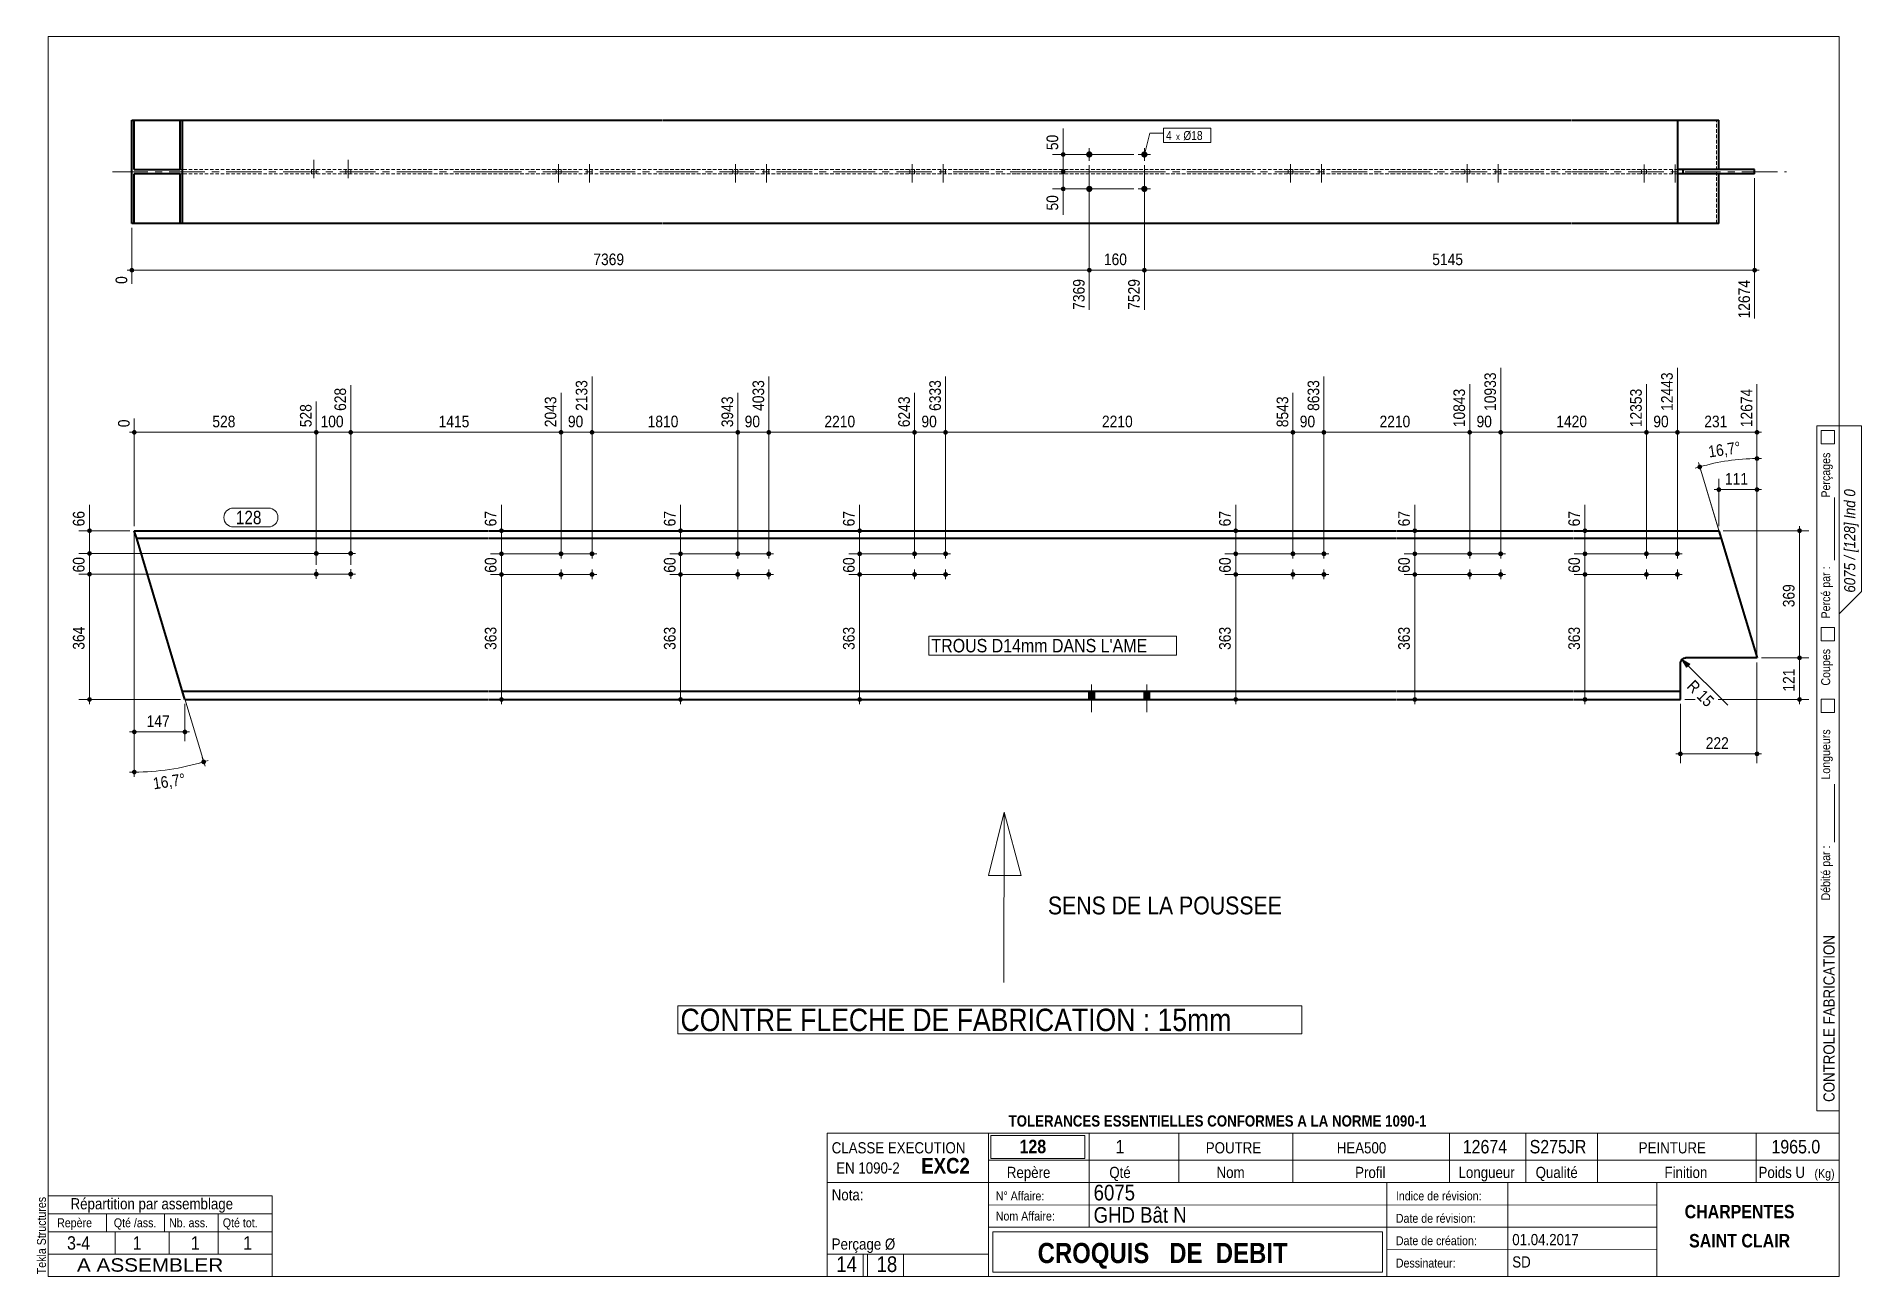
# Model space of a CAD drawing. Header units: millimetres. Extents: x 2 to 410, y 5 to 282.
import ezdxf

# ---------------------------------------------------------------- set-up
doc = ezdxf.new("R2010")
doc.units = ezdxf.units.MM
for name, pattern in [('AXES', [12.7, 7.9375, -1.5875, 1.5875, -1.5875]), ('CACHE2', [1.190625, 0.79375, -0.396875]), ('INTERROMPUX2', [9.525, 6.35, -3.175])]:
    doc.linetypes.add(name, pattern=pattern)
for name, color, linetype, lineweight in [('Autre type objet', 1, 'Continuous', 0), ('Axe', 1, 'Continuous', 0), ('Boulon', 7, 'Continuous', 0), ('Cache', 7, 'Continuous', 0), ('Cotation', 7, 'Continuous', 0), ('Désignation boulon', 3, 'Continuous', 0), ('Feuille dessin', 5, 'Continuous', 0), ('Objet graphique', 6, 'Continuous', 0), ('Piece', 2, 'Continuous', 0), ('Repère pièce', 3, 'Continuous', 0), ('Texte', 3, 'Continuous', 0)]:
    doc.layers.add(name, color=color, linetype=linetype, lineweight=lineweight)
doc.styles.add('ARIAL', font='ARIAL.TTF')
doc.styles.add('ARIAL_BOLD', font='ARIALBD.TTF')
doc.styles.add('ARIAL_ITALIC', font='ARIALI.TTF')
doc.styles.add('ARIAL_NARROW', font='ARIAL.TTF')
doc.styles.add('COMIC_SANS_MS', font='COMIC.TTF')

# ---------------------------------------------------------------- blocks, each defined once
blk = doc.blocks.new('*A1')
at = {"layer": 'Boulon'}
for points in [[(72.54, 165.98), (72.52, 165.98), (72.49, 165.99), (72.46, 165.99), (72.44, 166), (72.41, 166), (72.39, 166.01), (72.36, 166.02), (72.34, 166.03), (72.32, 166.04), (72.29, 166.06), (72.27, 166.07), (72.25, 166.09), (72.23, 166.1), (72.21, 166.12), (72.19, 166.14), (72.17, 166.16), (72.15, 166.18), (72.14, 166.2), (72.12, 166.22), (72.11, 166.24), (72.1, 166.27), (72.08, 166.29), (72.07, 166.31), (72.06, 166.34), (72.05, 166.36), (72.05, 166.39), (72.04, 166.41), (72.04, 166.44), (72.03, 166.47), (72.03, 166.49), (72.03, 166.52), (72.03, 166.55), (72.03, 166.57), (72.04, 166.6), (72.04, 166.62), (72.05, 166.65), (72.05, 166.68), (72.06, 166.7), (72.07, 166.73), (72.08, 166.75), (72.1, 166.77), (72.11, 166.8), (72.12, 166.82), (72.14, 166.84), (72.15, 166.86), (72.17, 166.88), (72.19, 166.9), (72.21, 166.92), (72.23, 166.94), (72.25, 166.95), (72.27, 166.97), (72.29, 166.98), (72.32, 166.99), (72.34, 167.01), (72.36, 167.02), (72.39, 167.03), (72.41, 167.03), (72.44, 167.04), (72.46, 167.05), (72.49, 167.05), (72.52, 167.05), (72.54, 167.06), (72.57, 167.06), (72.6, 167.06), (72.62, 167.05), (72.65, 167.05), (72.68, 167.05), (72.7, 167.04), (72.73, 167.03), (72.75, 167.03), (72.78, 167.02), (72.8, 167.01), (72.82, 166.99), (72.85, 166.98), (72.87, 166.97), (72.89, 166.95), (72.91, 166.94), (72.93, 166.92), (72.95, 166.9), (72.97, 166.88), (72.99, 166.86), (73, 166.84), (73.02, 166.82), (73.03, 166.8), (73.04, 166.77), (73.06, 166.75), (73.07, 166.73), (73.08, 166.7), (73.09, 166.68), (73.09, 166.65), (73.1, 166.62), (73.1, 166.6), (73.11, 166.57), (73.11, 166.55), (73.11, 166.52), (73.11, 166.49), (73.11, 166.47), (73.1, 166.44), (73.1, 166.41), (73.09, 166.39), (73.09, 166.36), (73.08, 166.34), (73.07, 166.31), (73.06, 166.29), (73.04, 166.27), (73.03, 166.24), (73.02, 166.22), (73, 166.2), (72.99, 166.18), (72.97, 166.16), (72.95, 166.14), (72.93, 166.12), (72.91, 166.1), (72.89, 166.09), (72.87, 166.07), (72.85, 166.06), (72.82, 166.04), (72.8, 166.03), (72.78, 166.02), (72.75, 166.01), (72.73, 166), (72.7, 166), (72.68, 165.99), (72.65, 165.99), (72.62, 165.98), (72.6, 165.98), (72.57, 165.98)], [(72.54, 161.37), (72.52, 161.37), (72.49, 161.37), (72.46, 161.38), (72.44, 161.38), (72.41, 161.39), (72.39, 161.4), (72.36, 161.41), (72.34, 161.42), (72.32, 161.43), (72.29, 161.44), (72.27, 161.46), (72.25, 161.47), (72.23, 161.49), (72.21, 161.5), (72.19, 161.52), (72.17, 161.54), (72.15, 161.56), (72.14, 161.58), (72.12, 161.6), (72.11, 161.63), (72.1, 161.65), (72.08, 161.67), (72.07, 161.7), (72.06, 161.72), (72.05, 161.75), (72.05, 161.77), (72.04, 161.8), (72.04, 161.82), (72.03, 161.85), (72.03, 161.88), (72.03, 161.9), (72.03, 161.93), (72.03, 161.96), (72.04, 161.98), (72.04, 162.01), (72.05, 162.03), (72.05, 162.06), (72.06, 162.09), (72.07, 162.11), (72.08, 162.13), (72.1, 162.16), (72.11, 162.18), (72.12, 162.2), (72.14, 162.22), (72.15, 162.25), (72.17, 162.27), (72.19, 162.28), (72.21, 162.3), (72.23, 162.32), (72.25, 162.34), (72.27, 162.35), (72.29, 162.37), (72.32, 162.38), (72.34, 162.39), (72.36, 162.4), (72.39, 162.41), (72.41, 162.42), (72.44, 162.43), (72.46, 162.43), (72.49, 162.44), (72.52, 162.44), (72.54, 162.44), (72.57, 162.44), (72.6, 162.44), (72.62, 162.44), (72.65, 162.44), (72.68, 162.43), (72.7, 162.43), (72.73, 162.42), (72.75, 162.41), (72.78, 162.4), (72.8, 162.39), (72.82, 162.38), (72.85, 162.37), (72.87, 162.35), (72.89, 162.34), (72.91, 162.32), (72.93, 162.3), (72.95, 162.28), (72.97, 162.27), (72.99, 162.25), (73, 162.22), (73.02, 162.2), (73.03, 162.18), (73.04, 162.16), (73.06, 162.13), (73.07, 162.11), (73.08, 162.09), (73.09, 162.06), (73.09, 162.03), (73.1, 162.01), (73.1, 161.98), (73.11, 161.96), (73.11, 161.93), (73.11, 161.9), (73.11, 161.88), (73.11, 161.85), (73.1, 161.82), (73.1, 161.8), (73.09, 161.77), (73.09, 161.75), (73.08, 161.72), (73.07, 161.7), (73.06, 161.67), (73.04, 161.65), (73.03, 161.63), (73.02, 161.6), (73, 161.58), (72.99, 161.56), (72.97, 161.54), (72.95, 161.52), (72.93, 161.5), (72.91, 161.49), (72.89, 161.47), (72.87, 161.46), (72.85, 161.44), (72.82, 161.43), (72.8, 161.42), (72.78, 161.41), (72.75, 161.4), (72.73, 161.39), (72.7, 161.38), (72.68, 161.38), (72.65, 161.37), (72.62, 161.37), (72.6, 161.37), (72.57, 161.37)]]:
    blk.add_hatch(color=256, dxfattribs=at).paths.add_polyline_path(points, flags=17)
at = {"layer": 'Boulon', "linetype": 'Continuous', "lineweight": 0}
for p, q in [((72.57, 167.6), (72.57, 165.44)), ((71.49, 166.52), (73.65, 166.52)), ((71.49, 161.9), (73.65, 161.9)), ((72.57, 162.98), (72.57, 160.83))]:
    blk.add_line(p, q, dxfattribs=at)
blk = doc.blocks.new('*A2')
at = {"layer": 'Boulon'}
for points in [[(64.85, 165.98), (64.82, 165.98), (64.8, 165.99), (64.77, 165.99), (64.75, 166), (64.72, 166), (64.7, 166.01), (64.67, 166.02), (64.65, 166.03), (64.62, 166.04), (64.6, 166.06), (64.58, 166.07), (64.56, 166.09), (64.54, 166.1), (64.52, 166.12), (64.5, 166.14), (64.48, 166.16), (64.46, 166.18), (64.45, 166.2), (64.43, 166.22), (64.42, 166.24), (64.4, 166.27), (64.39, 166.29), (64.38, 166.31), (64.37, 166.34), (64.36, 166.36), (64.36, 166.39), (64.35, 166.41), (64.35, 166.44), (64.34, 166.47), (64.34, 166.49), (64.34, 166.52), (64.34, 166.55), (64.34, 166.57), (64.35, 166.6), (64.35, 166.62), (64.36, 166.65), (64.36, 166.68), (64.37, 166.7), (64.38, 166.73), (64.39, 166.75), (64.4, 166.77), (64.42, 166.8), (64.43, 166.82), (64.45, 166.84), (64.46, 166.86), (64.48, 166.88), (64.5, 166.9), (64.52, 166.92), (64.54, 166.94), (64.56, 166.95), (64.58, 166.97), (64.6, 166.98), (64.62, 166.99), (64.65, 167.01), (64.67, 167.02), (64.7, 167.03), (64.72, 167.03), (64.75, 167.04), (64.77, 167.05), (64.8, 167.05), (64.82, 167.05), (64.85, 167.06), (64.88, 167.06), (64.9, 167.06), (64.93, 167.05), (64.96, 167.05), (64.98, 167.05), (65.01, 167.04), (65.03, 167.03), (65.06, 167.03), (65.08, 167.02), (65.11, 167.01), (65.13, 166.99), (65.15, 166.98), (65.18, 166.97), (65.2, 166.95), (65.22, 166.94), (65.24, 166.92), (65.26, 166.9), (65.28, 166.88), (65.29, 166.86), (65.31, 166.84), (65.33, 166.82), (65.34, 166.8), (65.35, 166.77), (65.36, 166.75), (65.38, 166.73), (65.38, 166.7), (65.39, 166.68), (65.4, 166.65), (65.41, 166.62), (65.41, 166.6), (65.41, 166.57), (65.42, 166.55), (65.42, 166.52), (65.42, 166.49), (65.41, 166.47), (65.41, 166.44), (65.41, 166.41), (65.4, 166.39), (65.39, 166.36), (65.38, 166.34), (65.38, 166.31), (65.36, 166.29), (65.35, 166.27), (65.34, 166.24), (65.33, 166.22), (65.31, 166.2), (65.29, 166.18), (65.28, 166.16), (65.26, 166.14), (65.24, 166.12), (65.22, 166.1), (65.2, 166.09), (65.18, 166.07), (65.15, 166.06), (65.13, 166.04), (65.11, 166.03), (65.08, 166.02), (65.06, 166.01), (65.03, 166), (65.01, 166), (64.98, 165.99), (64.96, 165.99), (64.93, 165.98), (64.9, 165.98), (64.88, 165.98)], [(64.85, 161.37), (64.82, 161.37), (64.8, 161.37), (64.77, 161.38), (64.75, 161.38), (64.72, 161.39), (64.7, 161.4), (64.67, 161.41), (64.65, 161.42), (64.62, 161.43), (64.6, 161.44), (64.58, 161.46), (64.56, 161.47), (64.54, 161.49), (64.52, 161.5), (64.5, 161.52), (64.48, 161.54), (64.46, 161.56), (64.45, 161.58), (64.43, 161.6), (64.42, 161.63), (64.4, 161.65), (64.39, 161.67), (64.38, 161.7), (64.37, 161.72), (64.36, 161.75), (64.36, 161.77), (64.35, 161.8), (64.35, 161.82), (64.34, 161.85), (64.34, 161.88), (64.34, 161.9), (64.34, 161.93), (64.34, 161.96), (64.35, 161.98), (64.35, 162.01), (64.36, 162.03), (64.36, 162.06), (64.37, 162.09), (64.38, 162.11), (64.39, 162.13), (64.4, 162.16), (64.42, 162.18), (64.43, 162.2), (64.45, 162.22), (64.46, 162.25), (64.48, 162.27), (64.5, 162.28), (64.52, 162.3), (64.54, 162.32), (64.56, 162.34), (64.58, 162.35), (64.6, 162.37), (64.62, 162.38), (64.65, 162.39), (64.67, 162.4), (64.7, 162.41), (64.72, 162.42), (64.75, 162.43), (64.77, 162.43), (64.8, 162.44), (64.82, 162.44), (64.85, 162.44), (64.88, 162.44), (64.9, 162.44), (64.93, 162.44), (64.96, 162.44), (64.98, 162.43), (65.01, 162.43), (65.03, 162.42), (65.06, 162.41), (65.08, 162.4), (65.11, 162.39), (65.13, 162.38), (65.15, 162.37), (65.18, 162.35), (65.2, 162.34), (65.22, 162.32), (65.24, 162.3), (65.26, 162.28), (65.28, 162.27), (65.29, 162.25), (65.31, 162.22), (65.33, 162.2), (65.34, 162.18), (65.35, 162.16), (65.36, 162.13), (65.38, 162.11), (65.38, 162.09), (65.39, 162.06), (65.4, 162.03), (65.41, 162.01), (65.41, 161.98), (65.41, 161.96), (65.42, 161.93), (65.42, 161.9), (65.42, 161.88), (65.41, 161.85), (65.41, 161.82), (65.41, 161.8), (65.4, 161.77), (65.39, 161.75), (65.38, 161.72), (65.38, 161.7), (65.36, 161.67), (65.35, 161.65), (65.34, 161.63), (65.33, 161.6), (65.31, 161.58), (65.29, 161.56), (65.28, 161.54), (65.26, 161.52), (65.24, 161.5), (65.22, 161.49), (65.2, 161.47), (65.18, 161.46), (65.15, 161.44), (65.13, 161.43), (65.11, 161.42), (65.08, 161.41), (65.06, 161.4), (65.03, 161.39), (65.01, 161.38), (64.98, 161.38), (64.96, 161.37), (64.93, 161.37), (64.9, 161.37), (64.88, 161.37)]]:
    blk.add_hatch(color=256, dxfattribs=at).paths.add_polyline_path(points, flags=17)
at = {"layer": 'Boulon', "linetype": 'Continuous', "lineweight": 0}
for p, q in [((64.88, 167.6), (64.88, 165.44)), ((63.8, 166.52), (65.95, 166.52)), ((63.8, 161.9), (65.95, 161.9)), ((64.88, 162.98), (64.88, 160.83))]:
    blk.add_line(p, q, dxfattribs=at)
blk = doc.blocks.new('*A3')
at = {"layer": 'Boulon'}
for points in [[(125.93, 166.47), (125.93, 166.49), (125.93, 166.52), (125.94, 166.55), (125.95, 166.57), (125.95, 166.6), (125.96, 166.62), (125.97, 166.65), (125.98, 166.67), (125.99, 166.7), (126.01, 166.72), (126.02, 166.74), (126.04, 166.76), (126.05, 166.78), (126.07, 166.8), (126.09, 166.82), (126.11, 166.84), (126.13, 166.86), (126.15, 166.87), (126.17, 166.89), (126.19, 166.9), (126.21, 166.92), (126.24, 166.93), (126.26, 166.94), (126.29, 166.95), (126.31, 166.96), (126.34, 166.96), (126.36, 166.97), (126.39, 166.97), (126.41, 166.98), (126.44, 166.98), (126.47, 166.98), (126.49, 166.98), (126.52, 166.98), (126.55, 166.97), (126.57, 166.97), (126.6, 166.96), (126.62, 166.96), (126.65, 166.95), (126.67, 166.94), (126.7, 166.93), (126.72, 166.92), (126.74, 166.9), (126.77, 166.89), (126.79, 166.87), (126.81, 166.86), (126.83, 166.84), (126.85, 166.82), (126.87, 166.8), (126.88, 166.78), (126.9, 166.76), (126.92, 166.74), (126.93, 166.72), (126.94, 166.7), (126.95, 166.67), (126.97, 166.65), (126.97, 166.62), (126.98, 166.6), (126.99, 166.57), (127, 166.55), (127, 166.52), (127, 166.49), (127.01, 166.47), (127.01, 166.44), (127.01, 166.42), (127, 166.39), (127, 166.36), (127, 166.34), (126.99, 166.31), (126.98, 166.29), (126.97, 166.26), (126.97, 166.24), (126.95, 166.21), (126.94, 166.19), (126.93, 166.17), (126.92, 166.14), (126.9, 166.12), (126.88, 166.1), (126.87, 166.08), (126.85, 166.06), (126.83, 166.04), (126.81, 166.03), (126.79, 166.01), (126.77, 165.99), (126.74, 165.98), (126.72, 165.97), (126.7, 165.96), (126.67, 165.94), (126.65, 165.94), (126.62, 165.93), (126.6, 165.92), (126.57, 165.91), (126.55, 165.91), (126.52, 165.91), (126.49, 165.9), (126.47, 165.9), (126.44, 165.9), (126.41, 165.91), (126.39, 165.91), (126.36, 165.91), (126.34, 165.92), (126.31, 165.93), (126.29, 165.94), (126.26, 165.94), (126.24, 165.96), (126.21, 165.97), (126.19, 165.98), (126.17, 165.99), (126.15, 166.01), (126.13, 166.03), (126.11, 166.04), (126.09, 166.06), (126.07, 166.08), (126.05, 166.1), (126.04, 166.12), (126.02, 166.14), (126.01, 166.17), (125.99, 166.19), (125.98, 166.21), (125.97, 166.24), (125.96, 166.26), (125.95, 166.29), (125.95, 166.31), (125.94, 166.34), (125.93, 166.36), (125.93, 166.39), (125.93, 166.42), (125.93, 166.44)], [(125.93, 161.85), (125.93, 161.88), (125.93, 161.91), (125.94, 161.93), (125.95, 161.96), (125.95, 161.98), (125.96, 162.01), (125.97, 162.03), (125.98, 162.06), (125.99, 162.08), (126.01, 162.1), (126.02, 162.13), (126.04, 162.15), (126.05, 162.17), (126.07, 162.19), (126.09, 162.21), (126.11, 162.23), (126.13, 162.24), (126.15, 162.26), (126.17, 162.27), (126.19, 162.29), (126.21, 162.3), (126.24, 162.31), (126.26, 162.32), (126.29, 162.33), (126.31, 162.34), (126.34, 162.35), (126.36, 162.35), (126.39, 162.36), (126.41, 162.36), (126.44, 162.36), (126.47, 162.37), (126.49, 162.36), (126.52, 162.36), (126.55, 162.36), (126.57, 162.35), (126.6, 162.35), (126.62, 162.34), (126.65, 162.33), (126.67, 162.32), (126.7, 162.31), (126.72, 162.3), (126.74, 162.29), (126.77, 162.27), (126.79, 162.26), (126.81, 162.24), (126.83, 162.23), (126.85, 162.21), (126.87, 162.19), (126.88, 162.17), (126.9, 162.15), (126.92, 162.13), (126.93, 162.1), (126.94, 162.08), (126.95, 162.06), (126.97, 162.03), (126.97, 162.01), (126.98, 161.98), (126.99, 161.96), (127, 161.93), (127, 161.91), (127, 161.88), (127.01, 161.85), (127.01, 161.83), (127.01, 161.8), (127, 161.77), (127, 161.75), (127, 161.72), (126.99, 161.7), (126.98, 161.67), (126.97, 161.65), (126.97, 161.62), (126.95, 161.6), (126.94, 161.57), (126.93, 161.55), (126.92, 161.53), (126.9, 161.51), (126.88, 161.49), (126.87, 161.47), (126.85, 161.45), (126.83, 161.43), (126.81, 161.41), (126.79, 161.39), (126.77, 161.38), (126.74, 161.36), (126.72, 161.35), (126.7, 161.34), (126.67, 161.33), (126.65, 161.32), (126.62, 161.31), (126.6, 161.3), (126.57, 161.3), (126.55, 161.29), (126.52, 161.29), (126.49, 161.29), (126.47, 161.29), (126.44, 161.29), (126.41, 161.29), (126.39, 161.29), (126.36, 161.3), (126.34, 161.3), (126.31, 161.31), (126.29, 161.32), (126.26, 161.33), (126.24, 161.34), (126.21, 161.35), (126.19, 161.36), (126.17, 161.38), (126.15, 161.39), (126.13, 161.41), (126.11, 161.43), (126.09, 161.45), (126.07, 161.47), (126.05, 161.49), (126.04, 161.51), (126.02, 161.53), (126.01, 161.55), (125.99, 161.57), (125.98, 161.6), (125.97, 161.62), (125.96, 161.65), (125.95, 161.67), (125.95, 161.7), (125.94, 161.72), (125.93, 161.75), (125.93, 161.77), (125.93, 161.8), (125.93, 161.83)]]:
    blk.add_hatch(color=256, dxfattribs=at).paths.add_polyline_path(points, flags=17)
at = {"layer": 'Boulon', "linetype": 'Continuous', "lineweight": 0}
for p, q in [((126.47, 167.52), (126.47, 165.37)), ((125.39, 166.44), (127.54, 166.44)), ((125.39, 161.83), (127.54, 161.83)), ((126.47, 162.9), (126.47, 160.75))]:
    blk.add_line(p, q, dxfattribs=at)
blk = doc.blocks.new('*A4')
at = {"layer": 'Boulon'}
for points in [[(119.01, 166.47), (119.01, 166.49), (119.01, 166.52), (119.02, 166.55), (119.02, 166.57), (119.03, 166.6), (119.04, 166.62), (119.05, 166.65), (119.06, 166.67), (119.07, 166.7), (119.08, 166.72), (119.1, 166.74), (119.11, 166.76), (119.13, 166.78), (119.15, 166.8), (119.16, 166.82), (119.18, 166.84), (119.2, 166.86), (119.22, 166.87), (119.25, 166.89), (119.27, 166.9), (119.29, 166.92), (119.31, 166.93), (119.34, 166.94), (119.36, 166.95), (119.39, 166.96), (119.41, 166.96), (119.44, 166.97), (119.47, 166.97), (119.49, 166.98), (119.52, 166.98), (119.54, 166.98), (119.57, 166.98), (119.6, 166.98), (119.62, 166.97), (119.65, 166.97), (119.68, 166.96), (119.7, 166.96), (119.73, 166.95), (119.75, 166.94), (119.77, 166.93), (119.8, 166.92), (119.82, 166.9), (119.84, 166.89), (119.87, 166.87), (119.89, 166.86), (119.91, 166.84), (119.93, 166.82), (119.94, 166.8), (119.96, 166.78), (119.98, 166.76), (119.99, 166.74), (120.01, 166.72), (120.02, 166.7), (120.03, 166.67), (120.04, 166.65), (120.05, 166.62), (120.06, 166.6), (120.07, 166.57), (120.07, 166.55), (120.08, 166.52), (120.08, 166.49), (120.08, 166.47), (120.08, 166.44), (120.08, 166.42), (120.08, 166.39), (120.08, 166.36), (120.07, 166.34), (120.07, 166.31), (120.06, 166.29), (120.05, 166.26), (120.04, 166.24), (120.03, 166.21), (120.02, 166.19), (120.01, 166.17), (119.99, 166.14), (119.98, 166.12), (119.96, 166.1), (119.94, 166.08), (119.93, 166.06), (119.91, 166.04), (119.89, 166.03), (119.87, 166.01), (119.84, 165.99), (119.82, 165.98), (119.8, 165.97), (119.77, 165.96), (119.75, 165.94), (119.73, 165.94), (119.7, 165.93), (119.68, 165.92), (119.65, 165.91), (119.62, 165.91), (119.6, 165.91), (119.57, 165.9), (119.54, 165.9), (119.52, 165.9), (119.49, 165.91), (119.47, 165.91), (119.44, 165.91), (119.41, 165.92), (119.39, 165.93), (119.36, 165.94), (119.34, 165.94), (119.31, 165.96), (119.29, 165.97), (119.27, 165.98), (119.25, 165.99), (119.22, 166.01), (119.2, 166.03), (119.18, 166.04), (119.16, 166.06), (119.15, 166.08), (119.13, 166.1), (119.11, 166.12), (119.1, 166.14), (119.08, 166.17), (119.07, 166.19), (119.06, 166.21), (119.05, 166.24), (119.04, 166.26), (119.03, 166.29), (119.02, 166.31), (119.02, 166.34), (119.01, 166.36), (119.01, 166.39), (119.01, 166.42), (119.01, 166.44)], [(119.01, 161.85), (119.01, 161.88), (119.01, 161.91), (119.02, 161.93), (119.02, 161.96), (119.03, 161.98), (119.04, 162.01), (119.05, 162.03), (119.06, 162.06), (119.07, 162.08), (119.08, 162.1), (119.1, 162.13), (119.11, 162.15), (119.13, 162.17), (119.15, 162.19), (119.16, 162.21), (119.18, 162.23), (119.2, 162.24), (119.22, 162.26), (119.25, 162.27), (119.27, 162.29), (119.29, 162.3), (119.31, 162.31), (119.34, 162.32), (119.36, 162.33), (119.39, 162.34), (119.41, 162.35), (119.44, 162.35), (119.47, 162.36), (119.49, 162.36), (119.52, 162.36), (119.54, 162.37), (119.57, 162.36), (119.6, 162.36), (119.62, 162.36), (119.65, 162.35), (119.68, 162.35), (119.7, 162.34), (119.73, 162.33), (119.75, 162.32), (119.77, 162.31), (119.8, 162.3), (119.82, 162.29), (119.84, 162.27), (119.87, 162.26), (119.89, 162.24), (119.91, 162.23), (119.93, 162.21), (119.94, 162.19), (119.96, 162.17), (119.98, 162.15), (119.99, 162.13), (120.01, 162.1), (120.02, 162.08), (120.03, 162.06), (120.04, 162.03), (120.05, 162.01), (120.06, 161.98), (120.07, 161.96), (120.07, 161.93), (120.08, 161.91), (120.08, 161.88), (120.08, 161.85), (120.08, 161.83), (120.08, 161.8), (120.08, 161.77), (120.08, 161.75), (120.07, 161.72), (120.07, 161.7), (120.06, 161.67), (120.05, 161.65), (120.04, 161.62), (120.03, 161.6), (120.02, 161.57), (120.01, 161.55), (119.99, 161.53), (119.98, 161.51), (119.96, 161.49), (119.94, 161.47), (119.93, 161.45), (119.91, 161.43), (119.89, 161.41), (119.87, 161.39), (119.84, 161.38), (119.82, 161.36), (119.8, 161.35), (119.77, 161.34), (119.75, 161.33), (119.73, 161.32), (119.7, 161.31), (119.68, 161.3), (119.65, 161.3), (119.62, 161.29), (119.6, 161.29), (119.57, 161.29), (119.54, 161.29), (119.52, 161.29), (119.49, 161.29), (119.47, 161.29), (119.44, 161.3), (119.41, 161.3), (119.39, 161.31), (119.36, 161.32), (119.34, 161.33), (119.31, 161.34), (119.29, 161.35), (119.27, 161.36), (119.25, 161.38), (119.22, 161.39), (119.2, 161.41), (119.18, 161.43), (119.16, 161.45), (119.15, 161.47), (119.13, 161.49), (119.11, 161.51), (119.1, 161.53), (119.08, 161.55), (119.07, 161.57), (119.06, 161.6), (119.05, 161.62), (119.04, 161.65), (119.03, 161.67), (119.02, 161.7), (119.02, 161.72), (119.01, 161.75), (119.01, 161.77), (119.01, 161.8), (119.01, 161.83)]]:
    blk.add_hatch(color=256, dxfattribs=at).paths.add_polyline_path(points, flags=17)
at = {"layer": 'Boulon', "linetype": 'Continuous', "lineweight": 0}
for p, q in [((119.54, 167.52), (119.54, 165.37)), ((118.47, 166.44), (120.62, 166.44)), ((118.47, 161.83), (120.62, 161.83)), ((119.54, 162.9), (119.54, 160.75))]:
    blk.add_line(p, q, dxfattribs=at)
blk = doc.blocks.new('*A5')
at = {"layer": 'Boulon'}
for points in [[(328.87, 166.47), (328.87, 166.49), (328.88, 166.52), (328.88, 166.55), (328.89, 166.57), (328.9, 166.6), (328.9, 166.62), (328.91, 166.65), (328.92, 166.67), (328.94, 166.7), (328.95, 166.72), (328.96, 166.74), (328.98, 166.76), (328.99, 166.78), (329.01, 166.8), (329.03, 166.82), (329.05, 166.84), (329.07, 166.86), (329.09, 166.87), (329.11, 166.89), (329.13, 166.9), (329.16, 166.92), (329.18, 166.93), (329.2, 166.94), (329.23, 166.95), (329.25, 166.96), (329.28, 166.96), (329.31, 166.97), (329.33, 166.97), (329.36, 166.98), (329.38, 166.98), (329.41, 166.98), (329.44, 166.98), (329.46, 166.98), (329.49, 166.97), (329.52, 166.97), (329.54, 166.96), (329.57, 166.96), (329.59, 166.95), (329.62, 166.94), (329.64, 166.93), (329.66, 166.92), (329.69, 166.9), (329.71, 166.89), (329.73, 166.87), (329.75, 166.86), (329.77, 166.84), (329.79, 166.82), (329.81, 166.8), (329.83, 166.78), (329.84, 166.76), (329.86, 166.74), (329.87, 166.72), (329.89, 166.7), (329.9, 166.67), (329.91, 166.65), (329.92, 166.62), (329.93, 166.6), (329.93, 166.57), (329.94, 166.55), (329.94, 166.52), (329.95, 166.49), (329.95, 166.47), (329.95, 166.44), (329.95, 166.42), (329.95, 166.39), (329.94, 166.36), (329.94, 166.34), (329.93, 166.31), (329.93, 166.29), (329.92, 166.26), (329.91, 166.24), (329.9, 166.21), (329.89, 166.19), (329.87, 166.17), (329.86, 166.14), (329.84, 166.12), (329.83, 166.1), (329.81, 166.08), (329.79, 166.06), (329.77, 166.04), (329.75, 166.03), (329.73, 166.01), (329.71, 165.99), (329.69, 165.98), (329.66, 165.97), (329.64, 165.96), (329.62, 165.94), (329.59, 165.94), (329.57, 165.93), (329.54, 165.92), (329.52, 165.91), (329.49, 165.91), (329.46, 165.91), (329.44, 165.9), (329.41, 165.9), (329.38, 165.9), (329.36, 165.91), (329.33, 165.91), (329.31, 165.91), (329.28, 165.92), (329.25, 165.93), (329.23, 165.94), (329.2, 165.94), (329.18, 165.96), (329.16, 165.97), (329.13, 165.98), (329.11, 165.99), (329.09, 166.01), (329.07, 166.03), (329.05, 166.04), (329.03, 166.06), (329.01, 166.08), (328.99, 166.1), (328.98, 166.12), (328.96, 166.14), (328.95, 166.17), (328.94, 166.19), (328.92, 166.21), (328.91, 166.24), (328.9, 166.26), (328.9, 166.29), (328.89, 166.31), (328.88, 166.34), (328.88, 166.36), (328.87, 166.39), (328.87, 166.42), (328.87, 166.44)], [(328.87, 161.85), (328.87, 161.88), (328.88, 161.91), (328.88, 161.93), (328.89, 161.96), (328.9, 161.98), (328.9, 162.01), (328.91, 162.03), (328.92, 162.06), (328.94, 162.08), (328.95, 162.1), (328.96, 162.13), (328.98, 162.15), (328.99, 162.17), (329.01, 162.19), (329.03, 162.21), (329.05, 162.23), (329.07, 162.24), (329.09, 162.26), (329.11, 162.27), (329.13, 162.29), (329.16, 162.3), (329.18, 162.31), (329.2, 162.32), (329.23, 162.33), (329.25, 162.34), (329.28, 162.35), (329.31, 162.35), (329.33, 162.36), (329.36, 162.36), (329.38, 162.36), (329.41, 162.37), (329.44, 162.36), (329.46, 162.36), (329.49, 162.36), (329.52, 162.35), (329.54, 162.35), (329.57, 162.34), (329.59, 162.33), (329.62, 162.32), (329.64, 162.31), (329.66, 162.3), (329.69, 162.29), (329.71, 162.27), (329.73, 162.26), (329.75, 162.24), (329.77, 162.23), (329.79, 162.21), (329.81, 162.19), (329.83, 162.17), (329.84, 162.15), (329.86, 162.13), (329.87, 162.1), (329.89, 162.08), (329.9, 162.06), (329.91, 162.03), (329.92, 162.01), (329.93, 161.98), (329.93, 161.96), (329.94, 161.93), (329.94, 161.91), (329.95, 161.88), (329.95, 161.85), (329.95, 161.83), (329.95, 161.8), (329.95, 161.77), (329.94, 161.75), (329.94, 161.72), (329.93, 161.7), (329.93, 161.67), (329.92, 161.65), (329.91, 161.62), (329.9, 161.6), (329.89, 161.57), (329.87, 161.55), (329.86, 161.53), (329.84, 161.51), (329.83, 161.49), (329.81, 161.47), (329.79, 161.45), (329.77, 161.43), (329.75, 161.41), (329.73, 161.39), (329.71, 161.38), (329.69, 161.36), (329.66, 161.35), (329.64, 161.34), (329.62, 161.33), (329.59, 161.32), (329.57, 161.31), (329.54, 161.3), (329.52, 161.3), (329.49, 161.29), (329.46, 161.29), (329.44, 161.29), (329.41, 161.29), (329.38, 161.29), (329.36, 161.29), (329.33, 161.29), (329.31, 161.3), (329.28, 161.3), (329.25, 161.31), (329.23, 161.32), (329.2, 161.33), (329.18, 161.34), (329.16, 161.35), (329.13, 161.36), (329.11, 161.38), (329.09, 161.39), (329.07, 161.41), (329.05, 161.43), (329.03, 161.45), (329.01, 161.47), (328.99, 161.49), (328.98, 161.51), (328.96, 161.53), (328.95, 161.55), (328.94, 161.57), (328.92, 161.6), (328.91, 161.62), (328.9, 161.65), (328.9, 161.67), (328.89, 161.7), (328.88, 161.72), (328.88, 161.75), (328.87, 161.77), (328.87, 161.8), (328.87, 161.83)]]:
    blk.add_hatch(color=256, dxfattribs=at).paths.add_polyline_path(points, flags=17)
at = {"layer": 'Boulon', "linetype": 'Continuous', "lineweight": 0}
for p, q in [((329.41, 167.52), (329.41, 165.37)), ((328.33, 166.44), (330.49, 166.44)), ((328.33, 161.83), (330.49, 161.83)), ((329.41, 162.9), (329.41, 160.75))]:
    blk.add_line(p, q, dxfattribs=at)
blk = doc.blocks.new('*A6')
at = {"layer": 'Boulon'}
for points in [[(321.95, 166.47), (321.95, 166.49), (321.95, 166.52), (321.96, 166.55), (321.97, 166.57), (321.97, 166.6), (321.98, 166.62), (321.99, 166.65), (322, 166.67), (322.01, 166.7), (322.03, 166.72), (322.04, 166.74), (322.05, 166.76), (322.07, 166.78), (322.09, 166.8), (322.11, 166.82), (322.13, 166.84), (322.15, 166.86), (322.17, 166.87), (322.19, 166.89), (322.21, 166.9), (322.23, 166.92), (322.26, 166.93), (322.28, 166.94), (322.31, 166.95), (322.33, 166.96), (322.36, 166.96), (322.38, 166.97), (322.41, 166.97), (322.43, 166.98), (322.46, 166.98), (322.49, 166.98), (322.51, 166.98), (322.54, 166.98), (322.57, 166.97), (322.59, 166.97), (322.62, 166.96), (322.64, 166.96), (322.67, 166.95), (322.69, 166.94), (322.72, 166.93), (322.74, 166.92), (322.76, 166.9), (322.79, 166.89), (322.81, 166.87), (322.83, 166.86), (322.85, 166.84), (322.87, 166.82), (322.89, 166.8), (322.9, 166.78), (322.92, 166.76), (322.94, 166.74), (322.95, 166.72), (322.96, 166.7), (322.97, 166.67), (322.98, 166.65), (322.99, 166.62), (323, 166.6), (323.01, 166.57), (323.02, 166.55), (323.02, 166.52), (323.02, 166.49), (323.03, 166.47), (323.03, 166.44), (323.03, 166.42), (323.02, 166.39), (323.02, 166.36), (323.02, 166.34), (323.01, 166.31), (323, 166.29), (322.99, 166.26), (322.98, 166.24), (322.97, 166.21), (322.96, 166.19), (322.95, 166.17), (322.94, 166.14), (322.92, 166.12), (322.9, 166.1), (322.89, 166.08), (322.87, 166.06), (322.85, 166.04), (322.83, 166.03), (322.81, 166.01), (322.79, 165.99), (322.76, 165.98), (322.74, 165.97), (322.72, 165.96), (322.69, 165.94), (322.67, 165.94), (322.64, 165.93), (322.62, 165.92), (322.59, 165.91), (322.57, 165.91), (322.54, 165.91), (322.51, 165.9), (322.49, 165.9), (322.46, 165.9), (322.43, 165.91), (322.41, 165.91), (322.38, 165.91), (322.36, 165.92), (322.33, 165.93), (322.31, 165.94), (322.28, 165.94), (322.26, 165.96), (322.23, 165.97), (322.21, 165.98), (322.19, 165.99), (322.17, 166.01), (322.15, 166.03), (322.13, 166.04), (322.11, 166.06), (322.09, 166.08), (322.07, 166.1), (322.05, 166.12), (322.04, 166.14), (322.03, 166.17), (322.01, 166.19), (322, 166.21), (321.99, 166.24), (321.98, 166.26), (321.97, 166.29), (321.97, 166.31), (321.96, 166.34), (321.95, 166.36), (321.95, 166.39), (321.95, 166.42), (321.95, 166.44)], [(321.95, 161.85), (321.95, 161.88), (321.95, 161.91), (321.96, 161.93), (321.97, 161.96), (321.97, 161.98), (321.98, 162.01), (321.99, 162.03), (322, 162.06), (322.01, 162.08), (322.03, 162.1), (322.04, 162.13), (322.05, 162.15), (322.07, 162.17), (322.09, 162.19), (322.11, 162.21), (322.13, 162.23), (322.15, 162.24), (322.17, 162.26), (322.19, 162.27), (322.21, 162.29), (322.23, 162.3), (322.26, 162.31), (322.28, 162.32), (322.31, 162.33), (322.33, 162.34), (322.36, 162.35), (322.38, 162.35), (322.41, 162.36), (322.43, 162.36), (322.46, 162.36), (322.49, 162.37), (322.51, 162.36), (322.54, 162.36), (322.57, 162.36), (322.59, 162.35), (322.62, 162.35), (322.64, 162.34), (322.67, 162.33), (322.69, 162.32), (322.72, 162.31), (322.74, 162.3), (322.76, 162.29), (322.79, 162.27), (322.81, 162.26), (322.83, 162.24), (322.85, 162.23), (322.87, 162.21), (322.89, 162.19), (322.9, 162.17), (322.92, 162.15), (322.94, 162.13), (322.95, 162.1), (322.96, 162.08), (322.97, 162.06), (322.98, 162.03), (322.99, 162.01), (323, 161.98), (323.01, 161.96), (323.02, 161.93), (323.02, 161.91), (323.02, 161.88), (323.03, 161.85), (323.03, 161.83), (323.03, 161.8), (323.02, 161.77), (323.02, 161.75), (323.02, 161.72), (323.01, 161.7), (323, 161.67), (322.99, 161.65), (322.98, 161.62), (322.97, 161.6), (322.96, 161.57), (322.95, 161.55), (322.94, 161.53), (322.92, 161.51), (322.9, 161.49), (322.89, 161.47), (322.87, 161.45), (322.85, 161.43), (322.83, 161.41), (322.81, 161.39), (322.79, 161.38), (322.76, 161.36), (322.74, 161.35), (322.72, 161.34), (322.69, 161.33), (322.67, 161.32), (322.64, 161.31), (322.62, 161.3), (322.59, 161.3), (322.57, 161.29), (322.54, 161.29), (322.51, 161.29), (322.49, 161.29), (322.46, 161.29), (322.43, 161.29), (322.41, 161.29), (322.38, 161.3), (322.36, 161.3), (322.33, 161.31), (322.31, 161.32), (322.28, 161.33), (322.26, 161.34), (322.23, 161.35), (322.21, 161.36), (322.19, 161.38), (322.17, 161.39), (322.15, 161.41), (322.13, 161.43), (322.11, 161.45), (322.09, 161.47), (322.07, 161.49), (322.05, 161.51), (322.04, 161.53), (322.03, 161.55), (322.01, 161.57), (322, 161.6), (321.99, 161.62), (321.98, 161.65), (321.97, 161.67), (321.97, 161.7), (321.96, 161.72), (321.95, 161.75), (321.95, 161.77), (321.95, 161.8), (321.95, 161.83)]]:
    blk.add_hatch(color=256, dxfattribs=at).paths.add_polyline_path(points, flags=17)
at = {"layer": 'Boulon', "linetype": 'Continuous', "lineweight": 0}
for p, q in [((322.49, 167.52), (322.49, 165.37)), ((321.41, 166.44), (323.56, 166.44)), ((321.41, 161.83), (323.56, 161.83)), ((322.49, 162.9), (322.49, 160.75))]:
    blk.add_line(p, q, dxfattribs=at)
blk = doc.blocks.new('*A7')
at = {"layer": 'Boulon'}
for points in [[(289.39, 166.47), (289.39, 166.49), (289.4, 166.52), (289.4, 166.55), (289.41, 166.57), (289.42, 166.6), (289.42, 166.62), (289.43, 166.65), (289.44, 166.67), (289.46, 166.7), (289.47, 166.72), (289.48, 166.74), (289.5, 166.76), (289.51, 166.78), (289.53, 166.8), (289.55, 166.82), (289.57, 166.84), (289.59, 166.86), (289.61, 166.87), (289.63, 166.89), (289.65, 166.9), (289.68, 166.92), (289.7, 166.93), (289.72, 166.94), (289.75, 166.95), (289.77, 166.96), (289.8, 166.96), (289.83, 166.97), (289.85, 166.97), (289.88, 166.98), (289.9, 166.98), (289.93, 166.98), (289.96, 166.98), (289.98, 166.98), (290.01, 166.97), (290.04, 166.97), (290.06, 166.96), (290.09, 166.96), (290.11, 166.95), (290.14, 166.94), (290.16, 166.93), (290.18, 166.92), (290.21, 166.9), (290.23, 166.89), (290.25, 166.87), (290.27, 166.86), (290.29, 166.84), (290.31, 166.82), (290.33, 166.8), (290.35, 166.78), (290.36, 166.76), (290.38, 166.74), (290.39, 166.72), (290.41, 166.7), (290.42, 166.67), (290.43, 166.65), (290.44, 166.62), (290.45, 166.6), (290.45, 166.57), (290.46, 166.55), (290.46, 166.52), (290.47, 166.49), (290.47, 166.47), (290.47, 166.44), (290.47, 166.42), (290.47, 166.39), (290.46, 166.36), (290.46, 166.34), (290.45, 166.31), (290.45, 166.29), (290.44, 166.26), (290.43, 166.24), (290.42, 166.21), (290.41, 166.19), (290.39, 166.17), (290.38, 166.14), (290.36, 166.12), (290.35, 166.1), (290.33, 166.08), (290.31, 166.06), (290.29, 166.04), (290.27, 166.03), (290.25, 166.01), (290.23, 165.99), (290.21, 165.98), (290.18, 165.97), (290.16, 165.96), (290.14, 165.94), (290.11, 165.94), (290.09, 165.93), (290.06, 165.92), (290.04, 165.91), (290.01, 165.91), (289.98, 165.91), (289.96, 165.9), (289.93, 165.9), (289.9, 165.9), (289.88, 165.91), (289.85, 165.91), (289.83, 165.91), (289.8, 165.92), (289.77, 165.93), (289.75, 165.94), (289.72, 165.94), (289.7, 165.96), (289.68, 165.97), (289.65, 165.98), (289.63, 165.99), (289.61, 166.01), (289.59, 166.03), (289.57, 166.04), (289.55, 166.06), (289.53, 166.08), (289.51, 166.1), (289.5, 166.12), (289.48, 166.14), (289.47, 166.17), (289.46, 166.19), (289.44, 166.21), (289.43, 166.24), (289.42, 166.26), (289.42, 166.29), (289.41, 166.31), (289.4, 166.34), (289.4, 166.36), (289.39, 166.39), (289.39, 166.42), (289.39, 166.44)], [(289.39, 161.85), (289.39, 161.88), (289.4, 161.91), (289.4, 161.93), (289.41, 161.96), (289.42, 161.98), (289.42, 162.01), (289.43, 162.03), (289.44, 162.06), (289.46, 162.08), (289.47, 162.1), (289.48, 162.13), (289.5, 162.15), (289.51, 162.17), (289.53, 162.19), (289.55, 162.21), (289.57, 162.23), (289.59, 162.24), (289.61, 162.26), (289.63, 162.27), (289.65, 162.29), (289.68, 162.3), (289.7, 162.31), (289.72, 162.32), (289.75, 162.33), (289.77, 162.34), (289.8, 162.35), (289.83, 162.35), (289.85, 162.36), (289.88, 162.36), (289.9, 162.36), (289.93, 162.37), (289.96, 162.36), (289.98, 162.36), (290.01, 162.36), (290.04, 162.35), (290.06, 162.35), (290.09, 162.34), (290.11, 162.33), (290.14, 162.32), (290.16, 162.31), (290.18, 162.3), (290.21, 162.29), (290.23, 162.27), (290.25, 162.26), (290.27, 162.24), (290.29, 162.23), (290.31, 162.21), (290.33, 162.19), (290.35, 162.17), (290.36, 162.15), (290.38, 162.13), (290.39, 162.1), (290.41, 162.08), (290.42, 162.06), (290.43, 162.03), (290.44, 162.01), (290.45, 161.98), (290.45, 161.96), (290.46, 161.93), (290.46, 161.91), (290.47, 161.88), (290.47, 161.85), (290.47, 161.83), (290.47, 161.8), (290.47, 161.77), (290.46, 161.75), (290.46, 161.72), (290.45, 161.7), (290.45, 161.67), (290.44, 161.65), (290.43, 161.62), (290.42, 161.6), (290.41, 161.57), (290.39, 161.55), (290.38, 161.53), (290.36, 161.51), (290.35, 161.49), (290.33, 161.47), (290.31, 161.45), (290.29, 161.43), (290.27, 161.41), (290.25, 161.39), (290.23, 161.38), (290.21, 161.36), (290.18, 161.35), (290.16, 161.34), (290.14, 161.33), (290.11, 161.32), (290.09, 161.31), (290.06, 161.3), (290.04, 161.3), (290.01, 161.29), (289.98, 161.29), (289.96, 161.29), (289.93, 161.29), (289.9, 161.29), (289.88, 161.29), (289.85, 161.29), (289.83, 161.3), (289.8, 161.3), (289.77, 161.31), (289.75, 161.32), (289.72, 161.33), (289.7, 161.34), (289.68, 161.35), (289.65, 161.36), (289.63, 161.38), (289.61, 161.39), (289.59, 161.41), (289.57, 161.43), (289.55, 161.45), (289.53, 161.47), (289.51, 161.49), (289.5, 161.51), (289.48, 161.53), (289.47, 161.55), (289.46, 161.57), (289.44, 161.6), (289.43, 161.62), (289.42, 161.65), (289.42, 161.67), (289.41, 161.7), (289.4, 161.72), (289.4, 161.75), (289.39, 161.77), (289.39, 161.8), (289.39, 161.83)]]:
    blk.add_hatch(color=256, dxfattribs=at).paths.add_polyline_path(points, flags=17)
at = {"layer": 'Boulon', "linetype": 'Continuous', "lineweight": 0}
for p, q in [((289.93, 167.52), (289.93, 165.37)), ((288.85, 166.44), (291.01, 166.44)), ((288.85, 161.83), (291.01, 161.83)), ((289.93, 162.9), (289.93, 160.75))]:
    blk.add_line(p, q, dxfattribs=at)
blk = doc.blocks.new('*A8')
at = {"layer": 'Boulon'}
for points in [[(282.47, 166.47), (282.47, 166.49), (282.47, 166.52), (282.48, 166.55), (282.49, 166.57), (282.49, 166.6), (282.5, 166.62), (282.51, 166.65), (282.52, 166.67), (282.53, 166.7), (282.55, 166.72), (282.56, 166.74), (282.57, 166.76), (282.59, 166.78), (282.61, 166.8), (282.63, 166.82), (282.65, 166.84), (282.67, 166.86), (282.69, 166.87), (282.71, 166.89), (282.73, 166.9), (282.75, 166.92), (282.78, 166.93), (282.8, 166.94), (282.83, 166.95), (282.85, 166.96), (282.88, 166.96), (282.9, 166.97), (282.93, 166.97), (282.95, 166.98), (282.98, 166.98), (283.01, 166.98), (283.03, 166.98), (283.06, 166.98), (283.09, 166.97), (283.11, 166.97), (283.14, 166.96), (283.16, 166.96), (283.19, 166.95), (283.21, 166.94), (283.24, 166.93), (283.26, 166.92), (283.28, 166.9), (283.31, 166.89), (283.33, 166.87), (283.35, 166.86), (283.37, 166.84), (283.39, 166.82), (283.41, 166.8), (283.42, 166.78), (283.44, 166.76), (283.46, 166.74), (283.47, 166.72), (283.48, 166.7), (283.49, 166.67), (283.5, 166.65), (283.51, 166.62), (283.52, 166.6), (283.53, 166.57), (283.54, 166.55), (283.54, 166.52), (283.54, 166.49), (283.55, 166.47), (283.55, 166.44), (283.55, 166.42), (283.54, 166.39), (283.54, 166.36), (283.54, 166.34), (283.53, 166.31), (283.52, 166.29), (283.51, 166.26), (283.5, 166.24), (283.49, 166.21), (283.48, 166.19), (283.47, 166.17), (283.46, 166.14), (283.44, 166.12), (283.42, 166.1), (283.41, 166.08), (283.39, 166.06), (283.37, 166.04), (283.35, 166.03), (283.33, 166.01), (283.31, 165.99), (283.28, 165.98), (283.26, 165.97), (283.24, 165.96), (283.21, 165.94), (283.19, 165.94), (283.16, 165.93), (283.14, 165.92), (283.11, 165.91), (283.09, 165.91), (283.06, 165.91), (283.03, 165.9), (283.01, 165.9), (282.98, 165.9), (282.95, 165.91), (282.93, 165.91), (282.9, 165.91), (282.88, 165.92), (282.85, 165.93), (282.83, 165.94), (282.8, 165.94), (282.78, 165.96), (282.75, 165.97), (282.73, 165.98), (282.71, 165.99), (282.69, 166.01), (282.67, 166.03), (282.65, 166.04), (282.63, 166.06), (282.61, 166.08), (282.59, 166.1), (282.57, 166.12), (282.56, 166.14), (282.55, 166.17), (282.53, 166.19), (282.52, 166.21), (282.51, 166.24), (282.5, 166.26), (282.49, 166.29), (282.49, 166.31), (282.48, 166.34), (282.47, 166.36), (282.47, 166.39), (282.47, 166.42), (282.47, 166.44)], [(282.47, 161.85), (282.47, 161.88), (282.47, 161.91), (282.48, 161.93), (282.49, 161.96), (282.49, 161.98), (282.5, 162.01), (282.51, 162.03), (282.52, 162.06), (282.53, 162.08), (282.55, 162.1), (282.56, 162.13), (282.57, 162.15), (282.59, 162.17), (282.61, 162.19), (282.63, 162.21), (282.65, 162.23), (282.67, 162.24), (282.69, 162.26), (282.71, 162.27), (282.73, 162.29), (282.75, 162.3), (282.78, 162.31), (282.8, 162.32), (282.83, 162.33), (282.85, 162.34), (282.88, 162.35), (282.9, 162.35), (282.93, 162.36), (282.95, 162.36), (282.98, 162.36), (283.01, 162.37), (283.03, 162.36), (283.06, 162.36), (283.09, 162.36), (283.11, 162.35), (283.14, 162.35), (283.16, 162.34), (283.19, 162.33), (283.21, 162.32), (283.24, 162.31), (283.26, 162.3), (283.28, 162.29), (283.31, 162.27), (283.33, 162.26), (283.35, 162.24), (283.37, 162.23), (283.39, 162.21), (283.41, 162.19), (283.42, 162.17), (283.44, 162.15), (283.46, 162.13), (283.47, 162.1), (283.48, 162.08), (283.49, 162.06), (283.5, 162.03), (283.51, 162.01), (283.52, 161.98), (283.53, 161.96), (283.54, 161.93), (283.54, 161.91), (283.54, 161.88), (283.55, 161.85), (283.55, 161.83), (283.55, 161.8), (283.54, 161.77), (283.54, 161.75), (283.54, 161.72), (283.53, 161.7), (283.52, 161.67), (283.51, 161.65), (283.5, 161.62), (283.49, 161.6), (283.48, 161.57), (283.47, 161.55), (283.46, 161.53), (283.44, 161.51), (283.42, 161.49), (283.41, 161.47), (283.39, 161.45), (283.37, 161.43), (283.35, 161.41), (283.33, 161.39), (283.31, 161.38), (283.28, 161.36), (283.26, 161.35), (283.24, 161.34), (283.21, 161.33), (283.19, 161.32), (283.16, 161.31), (283.14, 161.3), (283.11, 161.3), (283.09, 161.29), (283.06, 161.29), (283.03, 161.29), (283.01, 161.29), (282.98, 161.29), (282.95, 161.29), (282.93, 161.29), (282.9, 161.3), (282.88, 161.3), (282.85, 161.31), (282.83, 161.32), (282.8, 161.33), (282.78, 161.34), (282.75, 161.35), (282.73, 161.36), (282.71, 161.38), (282.69, 161.39), (282.67, 161.41), (282.65, 161.43), (282.63, 161.45), (282.61, 161.47), (282.59, 161.49), (282.57, 161.51), (282.56, 161.53), (282.55, 161.55), (282.53, 161.57), (282.52, 161.6), (282.51, 161.62), (282.5, 161.65), (282.49, 161.67), (282.49, 161.7), (282.48, 161.72), (282.47, 161.75), (282.47, 161.77), (282.47, 161.8), (282.47, 161.83)]]:
    blk.add_hatch(color=256, dxfattribs=at).paths.add_polyline_path(points, flags=17)
at = {"layer": 'Boulon', "linetype": 'Continuous', "lineweight": 0}
for p, q in [((283.01, 167.52), (283.01, 165.37)), ((281.93, 166.44), (284.08, 166.44)), ((281.93, 161.83), (284.08, 161.83)), ((283.01, 162.9), (283.01, 160.75))]:
    blk.add_line(p, q, dxfattribs=at)
blk = doc.blocks.new('*A9')
at = {"layer": 'Boulon'}
for points in [[(165.41, 166.47), (165.41, 166.49), (165.41, 166.52), (165.42, 166.55), (165.43, 166.57), (165.43, 166.6), (165.44, 166.62), (165.45, 166.65), (165.46, 166.67), (165.47, 166.7), (165.49, 166.72), (165.5, 166.74), (165.52, 166.76), (165.53, 166.78), (165.55, 166.8), (165.57, 166.82), (165.59, 166.84), (165.61, 166.86), (165.63, 166.87), (165.65, 166.89), (165.67, 166.9), (165.69, 166.92), (165.72, 166.93), (165.74, 166.94), (165.77, 166.95), (165.79, 166.96), (165.82, 166.96), (165.84, 166.97), (165.87, 166.97), (165.89, 166.98), (165.92, 166.98), (165.95, 166.98), (165.97, 166.98), (166, 166.98), (166.03, 166.97), (166.05, 166.97), (166.08, 166.96), (166.1, 166.96), (166.13, 166.95), (166.15, 166.94), (166.18, 166.93), (166.2, 166.92), (166.22, 166.9), (166.25, 166.89), (166.27, 166.87), (166.29, 166.86), (166.31, 166.84), (166.33, 166.82), (166.35, 166.8), (166.36, 166.78), (166.38, 166.76), (166.4, 166.74), (166.41, 166.72), (166.42, 166.7), (166.43, 166.67), (166.45, 166.65), (166.45, 166.62), (166.46, 166.6), (166.47, 166.57), (166.48, 166.55), (166.48, 166.52), (166.48, 166.49), (166.49, 166.47), (166.49, 166.44), (166.49, 166.42), (166.48, 166.39), (166.48, 166.36), (166.48, 166.34), (166.47, 166.31), (166.46, 166.29), (166.45, 166.26), (166.45, 166.24), (166.43, 166.21), (166.42, 166.19), (166.41, 166.17), (166.4, 166.14), (166.38, 166.12), (166.36, 166.1), (166.35, 166.08), (166.33, 166.06), (166.31, 166.04), (166.29, 166.03), (166.27, 166.01), (166.25, 165.99), (166.22, 165.98), (166.2, 165.97), (166.18, 165.96), (166.15, 165.94), (166.13, 165.94), (166.1, 165.93), (166.08, 165.92), (166.05, 165.91), (166.03, 165.91), (166, 165.91), (165.97, 165.9), (165.95, 165.9), (165.92, 165.9), (165.89, 165.91), (165.87, 165.91), (165.84, 165.91), (165.82, 165.92), (165.79, 165.93), (165.77, 165.94), (165.74, 165.94), (165.72, 165.96), (165.69, 165.97), (165.67, 165.98), (165.65, 165.99), (165.63, 166.01), (165.61, 166.03), (165.59, 166.04), (165.57, 166.06), (165.55, 166.08), (165.53, 166.1), (165.52, 166.12), (165.5, 166.14), (165.49, 166.17), (165.47, 166.19), (165.46, 166.21), (165.45, 166.24), (165.44, 166.26), (165.43, 166.29), (165.43, 166.31), (165.42, 166.34), (165.41, 166.36), (165.41, 166.39), (165.41, 166.42), (165.41, 166.44)], [(165.41, 161.85), (165.41, 161.88), (165.41, 161.91), (165.42, 161.93), (165.43, 161.96), (165.43, 161.98), (165.44, 162.01), (165.45, 162.03), (165.46, 162.06), (165.47, 162.08), (165.49, 162.1), (165.5, 162.13), (165.52, 162.15), (165.53, 162.17), (165.55, 162.19), (165.57, 162.21), (165.59, 162.23), (165.61, 162.24), (165.63, 162.26), (165.65, 162.27), (165.67, 162.29), (165.69, 162.3), (165.72, 162.31), (165.74, 162.32), (165.77, 162.33), (165.79, 162.34), (165.82, 162.35), (165.84, 162.35), (165.87, 162.36), (165.89, 162.36), (165.92, 162.36), (165.95, 162.37), (165.97, 162.36), (166, 162.36), (166.03, 162.36), (166.05, 162.35), (166.08, 162.35), (166.1, 162.34), (166.13, 162.33), (166.15, 162.32), (166.18, 162.31), (166.2, 162.3), (166.22, 162.29), (166.25, 162.27), (166.27, 162.26), (166.29, 162.24), (166.31, 162.23), (166.33, 162.21), (166.35, 162.19), (166.36, 162.17), (166.38, 162.15), (166.4, 162.13), (166.41, 162.1), (166.42, 162.08), (166.43, 162.06), (166.45, 162.03), (166.45, 162.01), (166.46, 161.98), (166.47, 161.96), (166.48, 161.93), (166.48, 161.91), (166.48, 161.88), (166.49, 161.85), (166.49, 161.83), (166.49, 161.8), (166.48, 161.77), (166.48, 161.75), (166.48, 161.72), (166.47, 161.7), (166.46, 161.67), (166.45, 161.65), (166.45, 161.62), (166.43, 161.6), (166.42, 161.57), (166.41, 161.55), (166.4, 161.53), (166.38, 161.51), (166.36, 161.49), (166.35, 161.47), (166.33, 161.45), (166.31, 161.43), (166.29, 161.41), (166.27, 161.39), (166.25, 161.38), (166.22, 161.36), (166.2, 161.35), (166.18, 161.34), (166.15, 161.33), (166.13, 161.32), (166.1, 161.31), (166.08, 161.3), (166.05, 161.3), (166.03, 161.29), (166, 161.29), (165.97, 161.29), (165.95, 161.29), (165.92, 161.29), (165.89, 161.29), (165.87, 161.29), (165.84, 161.3), (165.82, 161.3), (165.79, 161.31), (165.77, 161.32), (165.74, 161.33), (165.72, 161.34), (165.69, 161.35), (165.67, 161.36), (165.65, 161.38), (165.63, 161.39), (165.61, 161.41), (165.59, 161.43), (165.57, 161.45), (165.55, 161.47), (165.53, 161.49), (165.52, 161.51), (165.5, 161.53), (165.49, 161.55), (165.47, 161.57), (165.46, 161.6), (165.45, 161.62), (165.44, 161.65), (165.43, 161.67), (165.43, 161.7), (165.42, 161.72), (165.41, 161.75), (165.41, 161.77), (165.41, 161.8), (165.41, 161.83)]]:
    blk.add_hatch(color=256, dxfattribs=at).paths.add_polyline_path(points, flags=17)
at = {"layer": 'Boulon', "linetype": 'Continuous', "lineweight": 0}
for p, q in [((165.95, 167.52), (165.95, 165.37)), ((164.87, 166.44), (167.02, 166.44)), ((164.87, 161.83), (167.02, 161.83)), ((165.95, 162.9), (165.95, 160.75))]:
    blk.add_line(p, q, dxfattribs=at)
blk = doc.blocks.new('*A10')
at = {"layer": 'Boulon'}
for points in [[(158.49, 166.47), (158.49, 166.49), (158.49, 166.52), (158.5, 166.55), (158.5, 166.57), (158.51, 166.6), (158.52, 166.62), (158.53, 166.65), (158.54, 166.67), (158.55, 166.7), (158.56, 166.72), (158.58, 166.74), (158.59, 166.76), (158.61, 166.78), (158.63, 166.8), (158.64, 166.82), (158.66, 166.84), (158.68, 166.86), (158.7, 166.87), (158.73, 166.89), (158.75, 166.9), (158.77, 166.92), (158.79, 166.93), (158.82, 166.94), (158.84, 166.95), (158.87, 166.96), (158.89, 166.96), (158.92, 166.97), (158.95, 166.97), (158.97, 166.98), (159, 166.98), (159.02, 166.98), (159.05, 166.98), (159.08, 166.98), (159.1, 166.97), (159.13, 166.97), (159.16, 166.96), (159.18, 166.96), (159.21, 166.95), (159.23, 166.94), (159.25, 166.93), (159.28, 166.92), (159.3, 166.9), (159.32, 166.89), (159.35, 166.87), (159.37, 166.86), (159.39, 166.84), (159.41, 166.82), (159.42, 166.8), (159.44, 166.78), (159.46, 166.76), (159.47, 166.74), (159.49, 166.72), (159.5, 166.7), (159.51, 166.67), (159.52, 166.65), (159.53, 166.62), (159.54, 166.6), (159.55, 166.57), (159.55, 166.55), (159.56, 166.52), (159.56, 166.49), (159.56, 166.47), (159.56, 166.44), (159.56, 166.42), (159.56, 166.39), (159.56, 166.36), (159.55, 166.34), (159.55, 166.31), (159.54, 166.29), (159.53, 166.26), (159.52, 166.24), (159.51, 166.21), (159.5, 166.19), (159.49, 166.17), (159.47, 166.14), (159.46, 166.12), (159.44, 166.1), (159.42, 166.08), (159.41, 166.06), (159.39, 166.04), (159.37, 166.03), (159.35, 166.01), (159.32, 165.99), (159.3, 165.98), (159.28, 165.97), (159.25, 165.96), (159.23, 165.94), (159.21, 165.94), (159.18, 165.93), (159.16, 165.92), (159.13, 165.91), (159.1, 165.91), (159.08, 165.91), (159.05, 165.9), (159.02, 165.9), (159, 165.9), (158.97, 165.91), (158.95, 165.91), (158.92, 165.91), (158.89, 165.92), (158.87, 165.93), (158.84, 165.94), (158.82, 165.94), (158.79, 165.96), (158.77, 165.97), (158.75, 165.98), (158.73, 165.99), (158.7, 166.01), (158.68, 166.03), (158.66, 166.04), (158.64, 166.06), (158.63, 166.08), (158.61, 166.1), (158.59, 166.12), (158.58, 166.14), (158.56, 166.17), (158.55, 166.19), (158.54, 166.21), (158.53, 166.24), (158.52, 166.26), (158.51, 166.29), (158.5, 166.31), (158.5, 166.34), (158.49, 166.36), (158.49, 166.39), (158.49, 166.42), (158.49, 166.44)], [(158.49, 161.85), (158.49, 161.88), (158.49, 161.91), (158.5, 161.93), (158.5, 161.96), (158.51, 161.98), (158.52, 162.01), (158.53, 162.03), (158.54, 162.06), (158.55, 162.08), (158.56, 162.1), (158.58, 162.13), (158.59, 162.15), (158.61, 162.17), (158.63, 162.19), (158.64, 162.21), (158.66, 162.23), (158.68, 162.24), (158.7, 162.26), (158.73, 162.27), (158.75, 162.29), (158.77, 162.3), (158.79, 162.31), (158.82, 162.32), (158.84, 162.33), (158.87, 162.34), (158.89, 162.35), (158.92, 162.35), (158.95, 162.36), (158.97, 162.36), (159, 162.36), (159.02, 162.37), (159.05, 162.36), (159.08, 162.36), (159.1, 162.36), (159.13, 162.35), (159.16, 162.35), (159.18, 162.34), (159.21, 162.33), (159.23, 162.32), (159.25, 162.31), (159.28, 162.3), (159.3, 162.29), (159.32, 162.27), (159.35, 162.26), (159.37, 162.24), (159.39, 162.23), (159.41, 162.21), (159.42, 162.19), (159.44, 162.17), (159.46, 162.15), (159.47, 162.13), (159.49, 162.1), (159.5, 162.08), (159.51, 162.06), (159.52, 162.03), (159.53, 162.01), (159.54, 161.98), (159.55, 161.96), (159.55, 161.93), (159.56, 161.91), (159.56, 161.88), (159.56, 161.85), (159.56, 161.83), (159.56, 161.8), (159.56, 161.77), (159.56, 161.75), (159.55, 161.72), (159.55, 161.7), (159.54, 161.67), (159.53, 161.65), (159.52, 161.62), (159.51, 161.6), (159.5, 161.57), (159.49, 161.55), (159.47, 161.53), (159.46, 161.51), (159.44, 161.49), (159.42, 161.47), (159.41, 161.45), (159.39, 161.43), (159.37, 161.41), (159.35, 161.39), (159.32, 161.38), (159.3, 161.36), (159.28, 161.35), (159.25, 161.34), (159.23, 161.33), (159.21, 161.32), (159.18, 161.31), (159.16, 161.3), (159.13, 161.3), (159.1, 161.29), (159.08, 161.29), (159.05, 161.29), (159.02, 161.29), (159, 161.29), (158.97, 161.29), (158.95, 161.29), (158.92, 161.3), (158.89, 161.3), (158.87, 161.31), (158.84, 161.32), (158.82, 161.33), (158.79, 161.34), (158.77, 161.35), (158.75, 161.36), (158.73, 161.38), (158.7, 161.39), (158.68, 161.41), (158.66, 161.43), (158.64, 161.45), (158.63, 161.47), (158.61, 161.49), (158.59, 161.51), (158.58, 161.53), (158.56, 161.55), (158.55, 161.57), (158.54, 161.6), (158.53, 161.62), (158.52, 161.65), (158.51, 161.67), (158.5, 161.7), (158.5, 161.72), (158.49, 161.75), (158.49, 161.77), (158.49, 161.8), (158.49, 161.83)]]:
    blk.add_hatch(color=256, dxfattribs=at).paths.add_polyline_path(points, flags=17)
at = {"layer": 'Boulon', "linetype": 'Continuous', "lineweight": 0}
for p, q in [((159.02, 167.52), (159.02, 165.37)), ((157.95, 166.44), (160.1, 166.44)), ((157.95, 161.83), (160.1, 161.83)), ((159.02, 162.9), (159.02, 160.75))]:
    blk.add_line(p, q, dxfattribs=at)
blk = doc.blocks.new('*A11')
at = {"layer": 'Boulon'}
for points in [[(204.89, 166.47), (204.89, 166.49), (204.89, 166.52), (204.9, 166.55), (204.91, 166.57), (204.91, 166.6), (204.92, 166.62), (204.93, 166.65), (204.94, 166.67), (204.95, 166.7), (204.97, 166.72), (204.98, 166.74), (205, 166.76), (205.01, 166.78), (205.03, 166.8), (205.05, 166.82), (205.07, 166.84), (205.09, 166.86), (205.11, 166.87), (205.13, 166.89), (205.15, 166.9), (205.17, 166.92), (205.2, 166.93), (205.22, 166.94), (205.25, 166.95), (205.27, 166.96), (205.3, 166.96), (205.32, 166.97), (205.35, 166.97), (205.37, 166.98), (205.4, 166.98), (205.43, 166.98), (205.45, 166.98), (205.48, 166.98), (205.51, 166.97), (205.53, 166.97), (205.56, 166.96), (205.58, 166.96), (205.61, 166.95), (205.63, 166.94), (205.66, 166.93), (205.68, 166.92), (205.7, 166.9), (205.73, 166.89), (205.75, 166.87), (205.77, 166.86), (205.79, 166.84), (205.81, 166.82), (205.83, 166.8), (205.84, 166.78), (205.86, 166.76), (205.88, 166.74), (205.89, 166.72), (205.9, 166.7), (205.91, 166.67), (205.92, 166.65), (205.93, 166.62), (205.94, 166.6), (205.95, 166.57), (205.96, 166.55), (205.96, 166.52), (205.96, 166.49), (205.97, 166.47), (205.97, 166.44), (205.97, 166.42), (205.96, 166.39), (205.96, 166.36), (205.96, 166.34), (205.95, 166.31), (205.94, 166.29), (205.93, 166.26), (205.92, 166.24), (205.91, 166.21), (205.9, 166.19), (205.89, 166.17), (205.88, 166.14), (205.86, 166.12), (205.84, 166.1), (205.83, 166.08), (205.81, 166.06), (205.79, 166.04), (205.77, 166.03), (205.75, 166.01), (205.73, 165.99), (205.7, 165.98), (205.68, 165.97), (205.66, 165.96), (205.63, 165.94), (205.61, 165.94), (205.58, 165.93), (205.56, 165.92), (205.53, 165.91), (205.51, 165.91), (205.48, 165.91), (205.45, 165.9), (205.43, 165.9), (205.4, 165.9), (205.37, 165.91), (205.35, 165.91), (205.32, 165.91), (205.3, 165.92), (205.27, 165.93), (205.25, 165.94), (205.22, 165.94), (205.2, 165.96), (205.17, 165.97), (205.15, 165.98), (205.13, 165.99), (205.11, 166.01), (205.09, 166.03), (205.07, 166.04), (205.05, 166.06), (205.03, 166.08), (205.01, 166.1), (205, 166.12), (204.98, 166.14), (204.97, 166.17), (204.95, 166.19), (204.94, 166.21), (204.93, 166.24), (204.92, 166.26), (204.91, 166.29), (204.91, 166.31), (204.9, 166.34), (204.89, 166.36), (204.89, 166.39), (204.89, 166.42), (204.89, 166.44)], [(204.89, 161.85), (204.89, 161.88), (204.89, 161.91), (204.9, 161.93), (204.91, 161.96), (204.91, 161.98), (204.92, 162.01), (204.93, 162.03), (204.94, 162.06), (204.95, 162.08), (204.97, 162.1), (204.98, 162.13), (205, 162.15), (205.01, 162.17), (205.03, 162.19), (205.05, 162.21), (205.07, 162.23), (205.09, 162.24), (205.11, 162.26), (205.13, 162.27), (205.15, 162.29), (205.17, 162.3), (205.2, 162.31), (205.22, 162.32), (205.25, 162.33), (205.27, 162.34), (205.3, 162.35), (205.32, 162.35), (205.35, 162.36), (205.37, 162.36), (205.4, 162.36), (205.43, 162.37), (205.45, 162.36), (205.48, 162.36), (205.51, 162.36), (205.53, 162.35), (205.56, 162.35), (205.58, 162.34), (205.61, 162.33), (205.63, 162.32), (205.66, 162.31), (205.68, 162.3), (205.7, 162.29), (205.73, 162.27), (205.75, 162.26), (205.77, 162.24), (205.79, 162.23), (205.81, 162.21), (205.83, 162.19), (205.84, 162.17), (205.86, 162.15), (205.88, 162.13), (205.89, 162.1), (205.9, 162.08), (205.91, 162.06), (205.92, 162.03), (205.93, 162.01), (205.94, 161.98), (205.95, 161.96), (205.96, 161.93), (205.96, 161.91), (205.96, 161.88), (205.97, 161.85), (205.97, 161.83), (205.97, 161.8), (205.96, 161.77), (205.96, 161.75), (205.96, 161.72), (205.95, 161.7), (205.94, 161.67), (205.93, 161.65), (205.92, 161.62), (205.91, 161.6), (205.9, 161.57), (205.89, 161.55), (205.88, 161.53), (205.86, 161.51), (205.84, 161.49), (205.83, 161.47), (205.81, 161.45), (205.79, 161.43), (205.77, 161.41), (205.75, 161.39), (205.73, 161.38), (205.7, 161.36), (205.68, 161.35), (205.66, 161.34), (205.63, 161.33), (205.61, 161.32), (205.58, 161.31), (205.56, 161.3), (205.53, 161.3), (205.51, 161.29), (205.48, 161.29), (205.45, 161.29), (205.43, 161.29), (205.4, 161.29), (205.37, 161.29), (205.35, 161.29), (205.32, 161.3), (205.3, 161.3), (205.27, 161.31), (205.25, 161.32), (205.22, 161.33), (205.2, 161.34), (205.17, 161.35), (205.15, 161.36), (205.13, 161.38), (205.11, 161.39), (205.09, 161.41), (205.07, 161.43), (205.05, 161.45), (205.03, 161.47), (205.01, 161.49), (205, 161.51), (204.98, 161.53), (204.97, 161.55), (204.95, 161.57), (204.94, 161.6), (204.93, 161.62), (204.92, 161.65), (204.91, 161.67), (204.91, 161.7), (204.9, 161.72), (204.89, 161.75), (204.89, 161.77), (204.89, 161.8), (204.89, 161.83)]]:
    blk.add_hatch(color=256, dxfattribs=at).paths.add_polyline_path(points, flags=17)
at = {"layer": 'Boulon', "linetype": 'Continuous', "lineweight": 0}
for p, q in [((205.43, 167.52), (205.43, 165.37)), ((204.35, 166.44), (206.5, 166.44)), ((204.35, 161.83), (206.5, 161.83)), ((205.43, 162.9), (205.43, 160.75))]:
    blk.add_line(p, q, dxfattribs=at)
blk = doc.blocks.new('*A12')
at = {"layer": 'Boulon'}
for points in [[(197.97, 166.47), (197.97, 166.49), (197.97, 166.52), (197.98, 166.55), (197.98, 166.57), (197.99, 166.6), (198, 166.62), (198.01, 166.65), (198.02, 166.67), (198.03, 166.7), (198.04, 166.72), (198.06, 166.74), (198.07, 166.76), (198.09, 166.78), (198.11, 166.8), (198.12, 166.82), (198.14, 166.84), (198.16, 166.86), (198.18, 166.87), (198.21, 166.89), (198.23, 166.9), (198.25, 166.92), (198.27, 166.93), (198.3, 166.94), (198.32, 166.95), (198.35, 166.96), (198.37, 166.96), (198.4, 166.97), (198.43, 166.97), (198.45, 166.98), (198.48, 166.98), (198.5, 166.98), (198.53, 166.98), (198.56, 166.98), (198.58, 166.97), (198.61, 166.97), (198.64, 166.96), (198.66, 166.96), (198.69, 166.95), (198.71, 166.94), (198.73, 166.93), (198.76, 166.92), (198.78, 166.9), (198.8, 166.89), (198.83, 166.87), (198.85, 166.86), (198.87, 166.84), (198.89, 166.82), (198.9, 166.8), (198.92, 166.78), (198.94, 166.76), (198.95, 166.74), (198.97, 166.72), (198.98, 166.7), (198.99, 166.67), (199, 166.65), (199.01, 166.62), (199.02, 166.6), (199.03, 166.57), (199.03, 166.55), (199.04, 166.52), (199.04, 166.49), (199.04, 166.47), (199.04, 166.44), (199.04, 166.42), (199.04, 166.39), (199.04, 166.36), (199.03, 166.34), (199.03, 166.31), (199.02, 166.29), (199.01, 166.26), (199, 166.24), (198.99, 166.21), (198.98, 166.19), (198.97, 166.17), (198.95, 166.14), (198.94, 166.12), (198.92, 166.1), (198.9, 166.08), (198.89, 166.06), (198.87, 166.04), (198.85, 166.03), (198.83, 166.01), (198.8, 165.99), (198.78, 165.98), (198.76, 165.97), (198.73, 165.96), (198.71, 165.94), (198.69, 165.94), (198.66, 165.93), (198.64, 165.92), (198.61, 165.91), (198.58, 165.91), (198.56, 165.91), (198.53, 165.9), (198.5, 165.9), (198.48, 165.9), (198.45, 165.91), (198.43, 165.91), (198.4, 165.91), (198.37, 165.92), (198.35, 165.93), (198.32, 165.94), (198.3, 165.94), (198.27, 165.96), (198.25, 165.97), (198.23, 165.98), (198.21, 165.99), (198.18, 166.01), (198.16, 166.03), (198.14, 166.04), (198.12, 166.06), (198.11, 166.08), (198.09, 166.1), (198.07, 166.12), (198.06, 166.14), (198.04, 166.17), (198.03, 166.19), (198.02, 166.21), (198.01, 166.24), (198, 166.26), (197.99, 166.29), (197.98, 166.31), (197.98, 166.34), (197.97, 166.36), (197.97, 166.39), (197.97, 166.42), (197.97, 166.44)], [(197.97, 161.85), (197.97, 161.88), (197.97, 161.91), (197.98, 161.93), (197.98, 161.96), (197.99, 161.98), (198, 162.01), (198.01, 162.03), (198.02, 162.06), (198.03, 162.08), (198.04, 162.1), (198.06, 162.13), (198.07, 162.15), (198.09, 162.17), (198.11, 162.19), (198.12, 162.21), (198.14, 162.23), (198.16, 162.24), (198.18, 162.26), (198.21, 162.27), (198.23, 162.29), (198.25, 162.3), (198.27, 162.31), (198.3, 162.32), (198.32, 162.33), (198.35, 162.34), (198.37, 162.35), (198.4, 162.35), (198.43, 162.36), (198.45, 162.36), (198.48, 162.36), (198.5, 162.37), (198.53, 162.36), (198.56, 162.36), (198.58, 162.36), (198.61, 162.35), (198.64, 162.35), (198.66, 162.34), (198.69, 162.33), (198.71, 162.32), (198.73, 162.31), (198.76, 162.3), (198.78, 162.29), (198.8, 162.27), (198.83, 162.26), (198.85, 162.24), (198.87, 162.23), (198.89, 162.21), (198.9, 162.19), (198.92, 162.17), (198.94, 162.15), (198.95, 162.13), (198.97, 162.1), (198.98, 162.08), (198.99, 162.06), (199, 162.03), (199.01, 162.01), (199.02, 161.98), (199.03, 161.96), (199.03, 161.93), (199.04, 161.91), (199.04, 161.88), (199.04, 161.85), (199.04, 161.83), (199.04, 161.8), (199.04, 161.77), (199.04, 161.75), (199.03, 161.72), (199.03, 161.7), (199.02, 161.67), (199.01, 161.65), (199, 161.62), (198.99, 161.6), (198.98, 161.57), (198.97, 161.55), (198.95, 161.53), (198.94, 161.51), (198.92, 161.49), (198.9, 161.47), (198.89, 161.45), (198.87, 161.43), (198.85, 161.41), (198.83, 161.39), (198.8, 161.38), (198.78, 161.36), (198.76, 161.35), (198.73, 161.34), (198.71, 161.33), (198.69, 161.32), (198.66, 161.31), (198.64, 161.3), (198.61, 161.3), (198.58, 161.29), (198.56, 161.29), (198.53, 161.29), (198.5, 161.29), (198.48, 161.29), (198.45, 161.29), (198.43, 161.29), (198.4, 161.3), (198.37, 161.3), (198.35, 161.31), (198.32, 161.32), (198.3, 161.33), (198.27, 161.34), (198.25, 161.35), (198.23, 161.36), (198.21, 161.38), (198.18, 161.39), (198.16, 161.41), (198.14, 161.43), (198.12, 161.45), (198.11, 161.47), (198.09, 161.49), (198.07, 161.51), (198.06, 161.53), (198.04, 161.55), (198.03, 161.57), (198.02, 161.6), (198.01, 161.62), (198, 161.65), (197.99, 161.67), (197.98, 161.7), (197.98, 161.72), (197.97, 161.75), (197.97, 161.77), (197.97, 161.8), (197.97, 161.83)]]:
    blk.add_hatch(color=256, dxfattribs=at).paths.add_polyline_path(points, flags=17)
at = {"layer": 'Boulon', "linetype": 'Continuous', "lineweight": 0}
for p, q in [((198.5, 167.52), (198.5, 165.37)), ((197.43, 166.44), (199.58, 166.44)), ((197.43, 161.83), (199.58, 161.83)), ((198.5, 162.9), (198.5, 160.75))]:
    blk.add_line(p, q, dxfattribs=at)
blk = doc.blocks.new('*A13')
at = {"layer": 'Boulon'}
for points in [[(237.37, 133.9), (237.37, 135.67), (238.76, 135.67), (238.76, 133.9)], [(237.37, 133.9), (237.37, 135.67), (238.76, 135.67), (238.76, 133.9)], [(249.68, 133.9), (249.68, 135.67), (251.06, 135.67), (251.06, 133.9)], [(249.68, 133.9), (249.68, 135.67), (251.06, 135.67), (251.06, 133.9)]]:
    blk.add_hatch(color=256, dxfattribs=at).paths.add_polyline_path(points, flags=17)
at = {"layer": 'Boulon', "linetype": 'Continuous', "lineweight": 0}
for p, q in [((237.37, 135.67), (237.37, 133.9)), ((237.37, 135.67), (237.37, 133.9)), ((238.06, 137.24), (238.06, 131.09)), ((238.06, 137.24), (238.06, 131.09)), ((238.76, 135.67), (238.76, 133.9)), ((238.76, 135.67), (238.76, 133.9)), ((249.68, 135.67), (249.68, 133.9)), ((249.68, 135.67), (249.68, 133.9)), ((250.37, 137.24), (250.37, 131.09)), ((250.37, 137.24), (250.37, 131.09)), ((251.06, 135.67), (251.06, 133.9)), ((251.06, 135.67), (251.06, 133.9))]:
    blk.add_line(p, q, dxfattribs=at)
blk = doc.blocks.new('*A14')
at = {"layer": 'Boulon'}
for points in [[(361.43, 166.47), (361.43, 166.5), (361.43, 166.52), (361.44, 166.55), (361.45, 166.57), (361.45, 166.6), (361.46, 166.62), (361.47, 166.65), (361.48, 166.67), (361.49, 166.7), (361.51, 166.72), (361.52, 166.74), (361.53, 166.76), (361.55, 166.78), (361.57, 166.8), (361.59, 166.82), (361.61, 166.84), (361.63, 166.86), (361.65, 166.87), (361.67, 166.89), (361.69, 166.9), (361.71, 166.92), (361.74, 166.93), (361.76, 166.94), (361.79, 166.95), (361.81, 166.96), (361.84, 166.96), (361.86, 166.97), (361.89, 166.97), (361.91, 166.98), (361.94, 166.98), (361.97, 166.98), (361.99, 166.98), (362.02, 166.98), (362.05, 166.97), (362.07, 166.97), (362.1, 166.96), (362.12, 166.96), (362.15, 166.95), (362.17, 166.94), (362.2, 166.93), (362.22, 166.92), (362.24, 166.9), (362.27, 166.89), (362.29, 166.87), (362.31, 166.86), (362.33, 166.84), (362.35, 166.82), (362.37, 166.8), (362.38, 166.78), (362.4, 166.76), (362.42, 166.74), (362.43, 166.72), (362.44, 166.7), (362.45, 166.67), (362.46, 166.65), (362.47, 166.62), (362.48, 166.6), (362.49, 166.57), (362.5, 166.55), (362.5, 166.52), (362.5, 166.5), (362.51, 166.47), (362.51, 166.44), (362.51, 166.42), (362.5, 166.39), (362.5, 166.36), (362.5, 166.34), (362.49, 166.31), (362.48, 166.29), (362.47, 166.26), (362.46, 166.24), (362.45, 166.21), (362.44, 166.19), (362.43, 166.17), (362.42, 166.14), (362.4, 166.12), (362.38, 166.1), (362.37, 166.08), (362.35, 166.06), (362.33, 166.04), (362.31, 166.03), (362.29, 166.01), (362.27, 165.99), (362.24, 165.98), (362.22, 165.97), (362.2, 165.96), (362.17, 165.94), (362.15, 165.94), (362.12, 165.93), (362.1, 165.92), (362.07, 165.91), (362.05, 165.91), (362.02, 165.91), (361.99, 165.9), (361.97, 165.9), (361.94, 165.9), (361.91, 165.91), (361.89, 165.91), (361.86, 165.91), (361.84, 165.92), (361.81, 165.93), (361.79, 165.94), (361.76, 165.94), (361.74, 165.96), (361.71, 165.97), (361.69, 165.98), (361.67, 165.99), (361.65, 166.01), (361.63, 166.03), (361.61, 166.04), (361.59, 166.06), (361.57, 166.08), (361.55, 166.1), (361.53, 166.12), (361.52, 166.14), (361.51, 166.17), (361.49, 166.19), (361.48, 166.21), (361.47, 166.24), (361.46, 166.26), (361.45, 166.29), (361.45, 166.31), (361.44, 166.34), (361.43, 166.36), (361.43, 166.39), (361.43, 166.42), (361.43, 166.44)], [(361.43, 161.85), (361.43, 161.88), (361.43, 161.91), (361.44, 161.93), (361.45, 161.96), (361.45, 161.98), (361.46, 162.01), (361.47, 162.03), (361.48, 162.06), (361.49, 162.08), (361.51, 162.1), (361.52, 162.13), (361.53, 162.15), (361.55, 162.17), (361.57, 162.19), (361.59, 162.21), (361.61, 162.23), (361.63, 162.24), (361.65, 162.26), (361.67, 162.27), (361.69, 162.29), (361.71, 162.3), (361.74, 162.31), (361.76, 162.32), (361.79, 162.33), (361.81, 162.34), (361.84, 162.35), (361.86, 162.36), (361.89, 162.36), (361.91, 162.36), (361.94, 162.36), (361.97, 162.37), (361.99, 162.36), (362.02, 162.36), (362.05, 162.36), (362.07, 162.36), (362.1, 162.35), (362.12, 162.34), (362.15, 162.33), (362.17, 162.32), (362.2, 162.31), (362.22, 162.3), (362.24, 162.29), (362.27, 162.27), (362.29, 162.26), (362.31, 162.24), (362.33, 162.23), (362.35, 162.21), (362.37, 162.19), (362.38, 162.17), (362.4, 162.15), (362.42, 162.13), (362.43, 162.1), (362.44, 162.08), (362.45, 162.06), (362.46, 162.03), (362.47, 162.01), (362.48, 161.98), (362.49, 161.96), (362.5, 161.93), (362.5, 161.91), (362.5, 161.88), (362.51, 161.85), (362.51, 161.83), (362.51, 161.8), (362.5, 161.77), (362.5, 161.75), (362.5, 161.72), (362.49, 161.7), (362.48, 161.67), (362.47, 161.65), (362.46, 161.62), (362.45, 161.6), (362.44, 161.57), (362.43, 161.55), (362.42, 161.53), (362.4, 161.51), (362.38, 161.49), (362.37, 161.47), (362.35, 161.45), (362.33, 161.43), (362.31, 161.41), (362.29, 161.39), (362.27, 161.38), (362.24, 161.37), (362.22, 161.35), (362.2, 161.34), (362.17, 161.33), (362.15, 161.32), (362.12, 161.31), (362.1, 161.3), (362.07, 161.3), (362.05, 161.29), (362.02, 161.29), (361.99, 161.29), (361.97, 161.29), (361.94, 161.29), (361.91, 161.29), (361.89, 161.29), (361.86, 161.3), (361.84, 161.3), (361.81, 161.31), (361.79, 161.32), (361.76, 161.33), (361.74, 161.34), (361.71, 161.35), (361.69, 161.37), (361.67, 161.38), (361.65, 161.39), (361.63, 161.41), (361.61, 161.43), (361.59, 161.45), (361.57, 161.47), (361.55, 161.49), (361.53, 161.51), (361.52, 161.53), (361.51, 161.55), (361.49, 161.57), (361.48, 161.6), (361.47, 161.62), (361.46, 161.65), (361.45, 161.67), (361.45, 161.7), (361.44, 161.72), (361.43, 161.75), (361.43, 161.77), (361.43, 161.8), (361.43, 161.83)]]:
    blk.add_hatch(color=256, dxfattribs=at).paths.add_polyline_path(points, flags=17)
at = {"layer": 'Boulon', "linetype": 'Continuous', "lineweight": 0}
for p, q in [((361.97, 167.52), (361.97, 165.37)), ((360.89, 166.44), (363.04, 166.44)), ((360.89, 161.83), (363.04, 161.83)), ((361.97, 162.9), (361.97, 160.75))]:
    blk.add_line(p, q, dxfattribs=at)
blk = doc.blocks.new('*A15')
at = {"layer": 'Boulon'}
for points in [[(368.35, 166.47), (368.35, 166.5), (368.36, 166.52), (368.36, 166.55), (368.37, 166.57), (368.38, 166.6), (368.38, 166.62), (368.39, 166.65), (368.4, 166.67), (368.42, 166.7), (368.43, 166.72), (368.44, 166.74), (368.46, 166.76), (368.47, 166.78), (368.49, 166.8), (368.51, 166.82), (368.53, 166.84), (368.55, 166.86), (368.57, 166.87), (368.59, 166.89), (368.61, 166.9), (368.64, 166.92), (368.66, 166.93), (368.68, 166.94), (368.71, 166.95), (368.73, 166.96), (368.76, 166.96), (368.79, 166.97), (368.81, 166.97), (368.84, 166.98), (368.86, 166.98), (368.89, 166.98), (368.92, 166.98), (368.94, 166.98), (368.97, 166.97), (369, 166.97), (369.02, 166.96), (369.05, 166.96), (369.07, 166.95), (369.1, 166.94), (369.12, 166.93), (369.14, 166.92), (369.17, 166.9), (369.19, 166.89), (369.21, 166.87), (369.23, 166.86), (369.25, 166.84), (369.27, 166.82), (369.29, 166.8), (369.31, 166.78), (369.32, 166.76), (369.34, 166.74), (369.35, 166.72), (369.37, 166.7), (369.38, 166.67), (369.39, 166.65), (369.4, 166.62), (369.41, 166.6), (369.41, 166.57), (369.42, 166.55), (369.42, 166.52), (369.43, 166.5), (369.43, 166.47), (369.43, 166.44), (369.43, 166.42), (369.43, 166.39), (369.42, 166.36), (369.42, 166.34), (369.41, 166.31), (369.41, 166.29), (369.4, 166.26), (369.39, 166.24), (369.38, 166.21), (369.37, 166.19), (369.35, 166.17), (369.34, 166.14), (369.32, 166.12), (369.31, 166.1), (369.29, 166.08), (369.27, 166.06), (369.25, 166.04), (369.23, 166.03), (369.21, 166.01), (369.19, 165.99), (369.17, 165.98), (369.14, 165.97), (369.12, 165.96), (369.1, 165.94), (369.07, 165.94), (369.05, 165.93), (369.02, 165.92), (369, 165.91), (368.97, 165.91), (368.94, 165.91), (368.92, 165.9), (368.89, 165.9), (368.86, 165.9), (368.84, 165.91), (368.81, 165.91), (368.79, 165.91), (368.76, 165.92), (368.73, 165.93), (368.71, 165.94), (368.68, 165.94), (368.66, 165.96), (368.64, 165.97), (368.61, 165.98), (368.59, 165.99), (368.57, 166.01), (368.55, 166.03), (368.53, 166.04), (368.51, 166.06), (368.49, 166.08), (368.47, 166.1), (368.46, 166.12), (368.44, 166.14), (368.43, 166.17), (368.42, 166.19), (368.4, 166.21), (368.39, 166.24), (368.38, 166.26), (368.38, 166.29), (368.37, 166.31), (368.36, 166.34), (368.36, 166.36), (368.35, 166.39), (368.35, 166.42), (368.35, 166.44)], [(368.35, 161.85), (368.35, 161.88), (368.36, 161.91), (368.36, 161.93), (368.37, 161.96), (368.38, 161.98), (368.38, 162.01), (368.39, 162.03), (368.4, 162.06), (368.42, 162.08), (368.43, 162.1), (368.44, 162.13), (368.46, 162.15), (368.47, 162.17), (368.49, 162.19), (368.51, 162.21), (368.53, 162.23), (368.55, 162.24), (368.57, 162.26), (368.59, 162.27), (368.61, 162.29), (368.64, 162.3), (368.66, 162.31), (368.68, 162.32), (368.71, 162.33), (368.73, 162.34), (368.76, 162.35), (368.79, 162.36), (368.81, 162.36), (368.84, 162.36), (368.86, 162.36), (368.89, 162.37), (368.92, 162.36), (368.94, 162.36), (368.97, 162.36), (369, 162.36), (369.02, 162.35), (369.05, 162.34), (369.07, 162.33), (369.1, 162.32), (369.12, 162.31), (369.14, 162.3), (369.17, 162.29), (369.19, 162.27), (369.21, 162.26), (369.23, 162.24), (369.25, 162.23), (369.27, 162.21), (369.29, 162.19), (369.31, 162.17), (369.32, 162.15), (369.34, 162.13), (369.35, 162.1), (369.37, 162.08), (369.38, 162.06), (369.39, 162.03), (369.4, 162.01), (369.41, 161.98), (369.41, 161.96), (369.42, 161.93), (369.42, 161.91), (369.43, 161.88), (369.43, 161.85), (369.43, 161.83), (369.43, 161.8), (369.43, 161.77), (369.42, 161.75), (369.42, 161.72), (369.41, 161.7), (369.41, 161.67), (369.4, 161.65), (369.39, 161.62), (369.38, 161.6), (369.37, 161.57), (369.35, 161.55), (369.34, 161.53), (369.32, 161.51), (369.31, 161.49), (369.29, 161.47), (369.27, 161.45), (369.25, 161.43), (369.23, 161.41), (369.21, 161.39), (369.19, 161.38), (369.17, 161.37), (369.14, 161.35), (369.12, 161.34), (369.1, 161.33), (369.07, 161.32), (369.05, 161.31), (369.02, 161.3), (369, 161.3), (368.97, 161.29), (368.94, 161.29), (368.92, 161.29), (368.89, 161.29), (368.86, 161.29), (368.84, 161.29), (368.81, 161.29), (368.79, 161.3), (368.76, 161.3), (368.73, 161.31), (368.71, 161.32), (368.68, 161.33), (368.66, 161.34), (368.64, 161.35), (368.61, 161.37), (368.59, 161.38), (368.57, 161.39), (368.55, 161.41), (368.53, 161.43), (368.51, 161.45), (368.49, 161.47), (368.47, 161.49), (368.46, 161.51), (368.44, 161.53), (368.43, 161.55), (368.42, 161.57), (368.4, 161.6), (368.39, 161.62), (368.38, 161.65), (368.38, 161.67), (368.37, 161.7), (368.36, 161.72), (368.36, 161.75), (368.35, 161.77), (368.35, 161.8), (368.35, 161.83)]]:
    blk.add_hatch(color=256, dxfattribs=at).paths.add_polyline_path(points, flags=17)
at = {"layer": 'Boulon', "linetype": 'Continuous', "lineweight": 0}
for p, q in [((368.89, 167.52), (368.89, 165.37)), ((367.81, 166.44), (369.97, 166.44)), ((367.81, 161.83), (369.97, 161.83)), ((368.89, 162.9), (368.89, 160.75))]:
    blk.add_line(p, q, dxfattribs=at)
blk = doc.blocks.new('*A16')
at = {"layer": 'Cache', "color": 7, "linetype": 'CACHE2', "lineweight": 20}
for p, q in [((370.70228, 143.192656), (370.445538, 143.163706)), ((369.577459, 142.295525), (369.548539, 142.03878))]:
    blk.add_line(p, q, dxfattribs=at)
blk.add_arc((370.702385, 142.03881), 1.153846, 102.861823, 167.144895, dxfattribs=at)
at = {"layer": 'Piece', "color": 2, "linetype": 'Continuous', "lineweight": 40}
for p, q in [((24.769883, 169.826697), (24.239114, 171.595927)), ((24.239114, 171.595927), (103.216109, 171.595927)), ((103.316109, 171.595927), (142.696056, 171.595927)), ((142.796056, 171.595927), (182.176003, 171.595927)), ((182.276003, 171.595927), (221.65595, 171.595927)), ((221.75595, 171.595927), (266.679027, 171.595927)), ((266.779027, 171.595927), (306.158974, 171.595927)), ((306.258974, 171.595927), (345.638921, 171.595927)), ((345.738921, 171.595927), (378.143401, 171.595927)), ((378.143401, 171.595927), (378.674177, 169.826697)), ((35.546806, 133.90362), (24.769883, 169.826697)), ((103.216109, 169.826697), (24.769883, 169.826697)), ((142.696056, 169.826697), (103.316109, 169.826697)), ((182.176003, 169.826697), (142.796056, 169.826697)), ((221.65595, 169.826697), (182.276003, 169.826697)), ((266.679027, 169.826697), (221.75595, 169.826697)), ((306.158974, 169.826697), (266.779027, 169.826697)), ((345.638921, 169.826697), (306.258974, 169.826697)), ((378.674177, 169.826697), (345.738921, 169.826697)), ((378.674177, 169.826697), (386.664067, 143.194107)), ((370.445538, 143.163706), (370.70228, 143.192656)), ((386.664067, 143.194107), (370.70228, 143.192656)), ((369.548539, 142.03878), (369.577459, 142.295525)), ((369.548753, 133.90362), (369.548539, 142.03878)), ((103.216109, 135.67285), (35.016037, 135.67285)), ((142.696056, 135.67285), (103.316109, 135.67285)), ((182.176003, 135.67285), (142.796056, 135.67285)), ((221.65595, 135.67285), (182.276003, 135.67285)), ((266.679027, 135.67285), (221.75595, 135.67285)), ((306.158974, 135.67285), (266.779027, 135.67285)), ((345.638921, 135.67285), (306.258974, 135.67285)), ((369.548707, 135.67285), (345.738921, 135.67285)), ((35.546806, 133.90362), (103.216109, 133.90362)), ((103.316109, 133.90362), (142.696056, 133.90362)), ((142.796056, 133.90362), (182.176003, 133.90362)), ((182.276003, 133.90362), (221.65595, 133.90362)), ((221.75595, 133.90362), (266.679027, 133.90362)), ((266.779027, 133.90362), (306.158974, 133.90362)), ((306.258974, 133.90362), (345.638921, 133.90362)), ((345.738921, 133.90362), (369.548753, 133.90362))]:
    blk.add_line(p, q, dxfattribs=at)
blk.add_arc((370.702385, 142.03881), 1.153846, 102.861823, 167.144895, dxfattribs=at)
blk = doc.blocks.new('*A17')
at = {"layer": 'Boulon', "linetype": 'INTERROMPUX2', "lineweight": 0}
for p, q in [((72.035102, 250.335197), (72.035102, 254.41212)), ((72.035102, 250.335197), (72.035102, 254.41212)), ((71.49664, 252.258261), (71.49664, 251.335184)), ((71.49664, 252.258261), (71.49664, 251.335184)), ((72.573563, 252.258261), (72.573563, 251.335184)), ((72.573563, 252.258261), (72.573563, 251.335184))]:
    blk.add_line(p, q, dxfattribs=at)
blk = doc.blocks.new('*A18')
at = {"layer": 'Boulon', "linetype": 'INTERROMPUX2', "lineweight": 0}
for p, q in [((64.342794, 250.335202), (64.342794, 254.412125)), ((64.342794, 250.335202), (64.342794, 254.412125)), ((63.804332, 252.258261), (63.804332, 251.335184)), ((63.804332, 252.258261), (63.804332, 251.335184)), ((64.881256, 252.258261), (64.881256, 251.335184)), ((64.881256, 252.258261), (64.881256, 251.335184))]:
    blk.add_line(p, q, dxfattribs=at)
blk = doc.blocks.new('*A19')
at = {"layer": 'Boulon', "linetype": 'INTERROMPUX2', "lineweight": 0}
for p, q in [((125.932678, 253.4698), (125.932678, 249.392877)), ((125.932678, 253.4698), (125.932678, 249.392877)), ((125.394216, 252.258261), (125.394216, 251.335184)), ((125.394216, 252.258261), (125.394216, 251.335184)), ((126.471139, 252.258261), (126.471139, 251.335184)), ((126.471139, 252.258261), (126.471139, 251.335184))]:
    blk.add_line(p, q, dxfattribs=at)
blk = doc.blocks.new('*A20')
at = {"layer": 'Boulon', "linetype": 'INTERROMPUX2', "lineweight": 0}
for p, q in [((119.009601, 253.4698), (119.009601, 249.392877)), ((119.009601, 253.4698), (119.009601, 249.392877)), ((118.471139, 252.258261), (118.471139, 251.335184)), ((118.471139, 252.258261), (118.471139, 251.335184)), ((119.548062, 252.258261), (119.548062, 251.335184)), ((119.548062, 252.258261), (119.548062, 251.335184))]:
    blk.add_line(p, q, dxfattribs=at)
blk = doc.blocks.new('*A21')
at = {"layer": 'Boulon', "linetype": 'INTERROMPUX2', "lineweight": 0}
for p, q in [((328.875542, 253.4698), (328.875542, 249.392877)), ((328.875542, 253.4698), (328.875542, 249.392877)), ((328.337081, 252.258261), (328.337081, 251.335184)), ((328.337081, 252.258261), (328.337081, 251.335184)), ((329.414004, 252.258261), (329.414004, 251.335184)), ((329.414004, 252.258261), (329.414004, 251.335184))]:
    blk.add_line(p, q, dxfattribs=at)
blk = doc.blocks.new('*A22')
at = {"layer": 'Boulon', "linetype": 'INTERROMPUX2', "lineweight": 0}
for p, q in [((321.952465, 253.4698), (321.952465, 249.392877)), ((321.952465, 253.4698), (321.952465, 249.392877)), ((321.414004, 252.258261), (321.414004, 251.335184)), ((321.414004, 252.258261), (321.414004, 251.335184)), ((322.490927, 252.258261), (322.490927, 251.335184)), ((322.490927, 252.258261), (322.490927, 251.335184))]:
    blk.add_line(p, q, dxfattribs=at)
blk = doc.blocks.new('*A23')
at = {"layer": 'Boulon', "linetype": 'INTERROMPUX2', "lineweight": 0}
for p, q in [((289.395595, 253.4698), (289.395595, 249.392877)), ((289.395595, 253.4698), (289.395595, 249.392877)), ((288.857134, 252.258261), (288.857134, 251.335184)), ((288.857134, 252.258261), (288.857134, 251.335184)), ((289.934057, 252.258261), (289.934057, 251.335184)), ((289.934057, 252.258261), (289.934057, 251.335184))]:
    blk.add_line(p, q, dxfattribs=at)
blk = doc.blocks.new('*A24')
at = {"layer": 'Boulon', "linetype": 'INTERROMPUX2', "lineweight": 0}
for p, q in [((282.472518, 253.4698), (282.472518, 249.392877)), ((282.472518, 253.4698), (282.472518, 249.392877)), ((281.934057, 252.258261), (281.934057, 251.335184)), ((281.934057, 252.258261), (281.934057, 251.335184)), ((283.01098, 252.258261), (283.01098, 251.335184)), ((283.01098, 252.258261), (283.01098, 251.335184))]:
    blk.add_line(p, q, dxfattribs=at)
blk = doc.blocks.new('*A25')
at = {"layer": 'Boulon', "linetype": 'INTERROMPUX2', "lineweight": 0}
for p, q in [((165.412625, 253.4698), (165.412625, 249.392877)), ((165.412625, 253.4698), (165.412625, 249.392877)), ((164.874163, 252.258261), (164.874163, 251.335184)), ((164.874163, 252.258261), (164.874163, 251.335184)), ((165.951086, 252.258261), (165.951086, 251.335184)), ((165.951086, 252.258261), (165.951086, 251.335184))]:
    blk.add_line(p, q, dxfattribs=at)
blk = doc.blocks.new('*A26')
at = {"layer": 'Boulon', "linetype": 'INTERROMPUX2', "lineweight": 0}
for p, q in [((158.489548, 253.4698), (158.489548, 249.392877)), ((158.489548, 253.4698), (158.489548, 249.392877)), ((157.951086, 252.258261), (157.951086, 251.335184)), ((157.951086, 252.258261), (157.951086, 251.335184)), ((159.028009, 252.258261), (159.028009, 251.335184)), ((159.028009, 252.258261), (159.028009, 251.335184))]:
    blk.add_line(p, q, dxfattribs=at)
blk = doc.blocks.new('*A27')
at = {"layer": 'Boulon', "linetype": 'INTERROMPUX2', "lineweight": 0}
for p, q in [((204.892571, 253.4698), (204.892571, 249.392877)), ((204.892571, 253.4698), (204.892571, 249.392877)), ((204.35411, 252.258261), (204.35411, 251.335184)), ((204.35411, 252.258261), (204.35411, 251.335184)), ((205.431033, 252.258261), (205.431033, 251.335184)), ((205.431033, 252.258261), (205.431033, 251.335184))]:
    blk.add_line(p, q, dxfattribs=at)
blk = doc.blocks.new('*A28')
at = {"layer": 'Boulon', "linetype": 'INTERROMPUX2', "lineweight": 0}
for p, q in [((197.969495, 253.4698), (197.969495, 249.392877)), ((197.969495, 253.4698), (197.969495, 249.392877)), ((197.431033, 252.258261), (197.431033, 251.335184)), ((197.431033, 252.258261), (197.431033, 251.335184)), ((198.507956, 252.258261), (198.507956, 251.335184)), ((198.507956, 252.258261), (198.507956, 251.335184))]:
    blk.add_line(p, q, dxfattribs=at)
blk = doc.blocks.new('*A29')
at = {"layer": 'Boulon'}
for points in [[(237.56, 256.33), (237.6, 256.33), (237.63, 256.33), (237.66, 256.32), (237.7, 256.31), (237.73, 256.31), (237.76, 256.29), (237.79, 256.28), (237.82, 256.27), (237.86, 256.25), (237.88, 256.24), (237.91, 256.22), (237.94, 256.2), (237.97, 256.18), (237.99, 256.16), (238.02, 256.13), (238.04, 256.11), (238.06, 256.08), (238.08, 256.06), (238.1, 256.03), (238.12, 256), (238.14, 255.97), (238.15, 255.94), (238.17, 255.91), (238.18, 255.88), (238.19, 255.84), (238.2, 255.81), (238.21, 255.78), (238.21, 255.74), (238.22, 255.71), (238.22, 255.68), (238.22, 255.64), (238.22, 255.61), (238.22, 255.58), (238.21, 255.54), (238.21, 255.51), (238.2, 255.47), (238.19, 255.44), (238.18, 255.41), (238.17, 255.38), (238.15, 255.35), (238.14, 255.32), (238.12, 255.29), (238.1, 255.26), (238.08, 255.23), (238.06, 255.2), (238.04, 255.18), (238.02, 255.15), (237.99, 255.13), (237.97, 255.11), (237.94, 255.09), (237.91, 255.07), (237.88, 255.05), (237.86, 255.03), (237.82, 255.02), (237.79, 255), (237.76, 254.99), (237.73, 254.98), (237.7, 254.97), (237.66, 254.96), (237.63, 254.96), (237.6, 254.95), (237.56, 254.95), (237.53, 254.95), (237.49, 254.95), (237.46, 254.95), (237.43, 254.96), (237.39, 254.96), (237.36, 254.97), (237.33, 254.98), (237.3, 254.99), (237.26, 255), (237.23, 255.02), (237.2, 255.03), (237.17, 255.05), (237.14, 255.07), (237.12, 255.09), (237.09, 255.11), (237.06, 255.13), (237.04, 255.15), (237.02, 255.18), (236.99, 255.2), (236.97, 255.23), (236.95, 255.26), (236.93, 255.29), (236.92, 255.32), (236.9, 255.35), (236.89, 255.38), (236.88, 255.41), (236.87, 255.44), (236.86, 255.47), (236.85, 255.51), (236.84, 255.54), (236.84, 255.58), (236.84, 255.61), (236.84, 255.64), (236.84, 255.68), (236.84, 255.71), (236.84, 255.74), (236.85, 255.78), (236.86, 255.81), (236.87, 255.84), (236.88, 255.88), (236.89, 255.91), (236.9, 255.94), (236.92, 255.97), (236.93, 256), (236.95, 256.03), (236.97, 256.06), (236.99, 256.08), (237.02, 256.11), (237.04, 256.13), (237.06, 256.16), (237.09, 256.18), (237.12, 256.2), (237.14, 256.22), (237.17, 256.24), (237.2, 256.25), (237.23, 256.27), (237.26, 256.28), (237.3, 256.29), (237.33, 256.31), (237.36, 256.31), (237.39, 256.32), (237.43, 256.33), (237.46, 256.33), (237.49, 256.33), (237.53, 256.34)], [(249.87, 256.33), (249.9, 256.33), (249.94, 256.33), (249.97, 256.32), (250, 256.31), (250.04, 256.31), (250.07, 256.29), (250.1, 256.28), (250.13, 256.27), (250.16, 256.25), (250.19, 256.24), (250.22, 256.22), (250.25, 256.2), (250.28, 256.18), (250.3, 256.16), (250.33, 256.13), (250.35, 256.11), (250.37, 256.08), (250.39, 256.06), (250.41, 256.03), (250.43, 256), (250.45, 255.97), (250.46, 255.94), (250.48, 255.91), (250.49, 255.88), (250.5, 255.84), (250.51, 255.81), (250.52, 255.78), (250.52, 255.74), (250.53, 255.71), (250.53, 255.68), (250.53, 255.64), (250.53, 255.61), (250.53, 255.58), (250.52, 255.54), (250.52, 255.51), (250.51, 255.47), (250.5, 255.44), (250.49, 255.41), (250.48, 255.38), (250.46, 255.35), (250.45, 255.32), (250.43, 255.29), (250.41, 255.26), (250.39, 255.23), (250.37, 255.2), (250.35, 255.18), (250.33, 255.15), (250.3, 255.13), (250.28, 255.11), (250.25, 255.09), (250.22, 255.07), (250.19, 255.05), (250.16, 255.03), (250.13, 255.02), (250.1, 255), (250.07, 254.99), (250.04, 254.98), (250, 254.97), (249.97, 254.96), (249.94, 254.96), (249.9, 254.95), (249.87, 254.95), (249.84, 254.95), (249.8, 254.95), (249.77, 254.95), (249.73, 254.96), (249.7, 254.96), (249.67, 254.97), (249.64, 254.98), (249.6, 254.99), (249.57, 255), (249.54, 255.02), (249.51, 255.03), (249.48, 255.05), (249.45, 255.07), (249.42, 255.09), (249.4, 255.11), (249.37, 255.13), (249.35, 255.15), (249.32, 255.18), (249.3, 255.2), (249.28, 255.23), (249.26, 255.26), (249.24, 255.29), (249.23, 255.32), (249.21, 255.35), (249.2, 255.38), (249.18, 255.41), (249.17, 255.44), (249.16, 255.47), (249.16, 255.51), (249.15, 255.54), (249.15, 255.58), (249.14, 255.61), (249.14, 255.64), (249.14, 255.68), (249.15, 255.71), (249.15, 255.74), (249.16, 255.78), (249.16, 255.81), (249.17, 255.84), (249.18, 255.88), (249.2, 255.91), (249.21, 255.94), (249.23, 255.97), (249.24, 256), (249.26, 256.03), (249.28, 256.06), (249.3, 256.08), (249.32, 256.11), (249.35, 256.13), (249.37, 256.16), (249.4, 256.18), (249.42, 256.2), (249.45, 256.22), (249.48, 256.24), (249.51, 256.25), (249.54, 256.27), (249.57, 256.28), (249.6, 256.29), (249.64, 256.31), (249.67, 256.31), (249.7, 256.32), (249.73, 256.33), (249.77, 256.33), (249.8, 256.33), (249.84, 256.34)], [(237.56, 248.64), (237.6, 248.64), (237.63, 248.64), (237.66, 248.63), (237.7, 248.62), (237.73, 248.61), (237.76, 248.6), (237.79, 248.59), (237.82, 248.58), (237.86, 248.56), (237.88, 248.54), (237.91, 248.53), (237.94, 248.51), (237.97, 248.49), (237.99, 248.46), (238.02, 248.44), (238.04, 248.42), (238.06, 248.39), (238.08, 248.36), (238.1, 248.34), (238.12, 248.31), (238.14, 248.28), (238.15, 248.25), (238.17, 248.22), (238.18, 248.18), (238.19, 248.15), (238.2, 248.12), (238.21, 248.09), (238.21, 248.05), (238.22, 248.02), (238.22, 247.98), (238.22, 247.95), (238.22, 247.92), (238.22, 247.88), (238.21, 247.85), (238.21, 247.82), (238.2, 247.78), (238.19, 247.75), (238.18, 247.72), (238.17, 247.69), (238.15, 247.65), (238.14, 247.62), (238.12, 247.59), (238.1, 247.57), (238.08, 247.54), (238.06, 247.51), (238.04, 247.49), (238.02, 247.46), (237.99, 247.44), (237.97, 247.42), (237.94, 247.39), (237.91, 247.37), (237.88, 247.36), (237.86, 247.34), (237.82, 247.32), (237.79, 247.31), (237.76, 247.3), (237.73, 247.29), (237.7, 247.28), (237.66, 247.27), (237.63, 247.27), (237.6, 247.26), (237.56, 247.26), (237.53, 247.26), (237.49, 247.26), (237.46, 247.26), (237.43, 247.27), (237.39, 247.27), (237.36, 247.28), (237.33, 247.29), (237.3, 247.3), (237.26, 247.31), (237.23, 247.32), (237.2, 247.34), (237.17, 247.36), (237.14, 247.37), (237.12, 247.39), (237.09, 247.42), (237.06, 247.44), (237.04, 247.46), (237.02, 247.49), (236.99, 247.51), (236.97, 247.54), (236.95, 247.57), (236.93, 247.59), (236.92, 247.62), (236.9, 247.65), (236.89, 247.69), (236.88, 247.72), (236.87, 247.75), (236.86, 247.78), (236.85, 247.82), (236.84, 247.85), (236.84, 247.88), (236.84, 247.92), (236.84, 247.95), (236.84, 247.98), (236.84, 248.02), (236.84, 248.05), (236.85, 248.09), (236.86, 248.12), (236.87, 248.15), (236.88, 248.18), (236.89, 248.22), (236.9, 248.25), (236.92, 248.28), (236.93, 248.31), (236.95, 248.34), (236.97, 248.36), (236.99, 248.39), (237.02, 248.42), (237.04, 248.44), (237.06, 248.46), (237.09, 248.49), (237.12, 248.51), (237.14, 248.53), (237.17, 248.54), (237.2, 248.56), (237.23, 248.58), (237.26, 248.59), (237.3, 248.6), (237.33, 248.61), (237.36, 248.62), (237.39, 248.63), (237.43, 248.64), (237.46, 248.64), (237.49, 248.64), (237.53, 248.64)], [(249.87, 248.64), (249.9, 248.64), (249.94, 248.64), (249.97, 248.63), (250, 248.62), (250.04, 248.61), (250.07, 248.6), (250.1, 248.59), (250.13, 248.58), (250.16, 248.56), (250.19, 248.54), (250.22, 248.53), (250.25, 248.51), (250.28, 248.49), (250.3, 248.46), (250.33, 248.44), (250.35, 248.42), (250.37, 248.39), (250.39, 248.36), (250.41, 248.34), (250.43, 248.31), (250.45, 248.28), (250.46, 248.25), (250.48, 248.22), (250.49, 248.18), (250.5, 248.15), (250.51, 248.12), (250.52, 248.09), (250.52, 248.05), (250.53, 248.02), (250.53, 247.98), (250.53, 247.95), (250.53, 247.92), (250.53, 247.88), (250.52, 247.85), (250.52, 247.82), (250.51, 247.78), (250.5, 247.75), (250.49, 247.72), (250.48, 247.69), (250.46, 247.65), (250.45, 247.62), (250.43, 247.59), (250.41, 247.57), (250.39, 247.54), (250.37, 247.51), (250.35, 247.49), (250.33, 247.46), (250.3, 247.44), (250.28, 247.42), (250.25, 247.39), (250.22, 247.37), (250.19, 247.36), (250.16, 247.34), (250.13, 247.32), (250.1, 247.31), (250.07, 247.3), (250.04, 247.29), (250, 247.28), (249.97, 247.27), (249.94, 247.27), (249.9, 247.26), (249.87, 247.26), (249.84, 247.26), (249.8, 247.26), (249.77, 247.26), (249.73, 247.27), (249.7, 247.27), (249.67, 247.28), (249.64, 247.29), (249.6, 247.3), (249.57, 247.31), (249.54, 247.32), (249.51, 247.34), (249.48, 247.36), (249.45, 247.37), (249.42, 247.39), (249.4, 247.42), (249.37, 247.44), (249.35, 247.46), (249.32, 247.49), (249.3, 247.51), (249.28, 247.54), (249.26, 247.57), (249.24, 247.59), (249.23, 247.62), (249.21, 247.65), (249.2, 247.69), (249.18, 247.72), (249.17, 247.75), (249.16, 247.78), (249.16, 247.82), (249.15, 247.85), (249.15, 247.88), (249.14, 247.92), (249.14, 247.95), (249.14, 247.98), (249.15, 248.02), (249.15, 248.05), (249.16, 248.09), (249.16, 248.12), (249.17, 248.15), (249.18, 248.18), (249.2, 248.22), (249.21, 248.25), (249.23, 248.28), (249.24, 248.31), (249.26, 248.34), (249.28, 248.36), (249.3, 248.39), (249.32, 248.42), (249.35, 248.44), (249.37, 248.46), (249.4, 248.49), (249.42, 248.51), (249.45, 248.53), (249.48, 248.54), (249.51, 248.56), (249.54, 248.58), (249.57, 248.59), (249.6, 248.6), (249.64, 248.61), (249.67, 248.62), (249.7, 248.63), (249.73, 248.64), (249.77, 248.64), (249.8, 248.64), (249.84, 248.64)]]:
    blk.add_hatch(color=256, dxfattribs=at).paths.add_polyline_path(points, flags=17)
at = {"layer": 'Boulon', "linetype": 'Continuous', "lineweight": 0}
for p, q in [((237.53, 254.26), (237.53, 257.03)), ((249.84, 254.26), (249.84, 257.03)), ((238.91, 255.64), (236.14, 255.64)), ((251.22, 255.64), (248.45, 255.64)), ((237.53, 246.57), (237.53, 249.34)), ((249.84, 246.57), (249.84, 249.34)), ((238.91, 247.95), (236.14, 247.95)), ((251.22, 247.95), (248.45, 247.95))]:
    blk.add_line(p, q, dxfattribs=at)
blk = doc.blocks.new('*A30')
at = {"layer": 'Boulon', "linetype": 'INTERROMPUX2', "lineweight": 0}
for p, q in [((361.432412, 253.440954), (361.432412, 249.364031)), ((361.432412, 253.440954), (361.432412, 249.364031)), ((360.893951, 252.258261), (360.893951, 251.335184)), ((360.893951, 252.258261), (360.893951, 251.335184)), ((361.970874, 252.258261), (361.970874, 251.335184)), ((361.970874, 252.258261), (361.970874, 251.335184))]:
    blk.add_line(p, q, dxfattribs=at)
blk = doc.blocks.new('*A31')
at = {"layer": 'Boulon', "linetype": 'INTERROMPUX2', "lineweight": 0}
for p, q in [((368.355489, 253.440954), (368.355489, 249.36403)), ((368.355489, 253.440954), (368.355489, 249.36403)), ((367.817028, 252.258261), (367.817028, 251.335184)), ((367.817028, 252.258261), (367.817028, 251.335184)), ((368.893951, 252.258261), (368.893951, 251.335184)), ((368.893951, 252.258261), (368.893951, 251.335184))]:
    blk.add_line(p, q, dxfattribs=at)
blk = doc.blocks.new('*A32')
at = {"layer": 'Axe', "color": 1, "linetype": 'AXES', "lineweight": 15}
for p, q in [((19.358017, 251.796723), (102.681166, 251.796723)), ((102.781166, 251.796723), (142.161113, 251.796723)), ((142.261113, 251.796723), (181.64106, 251.796723)), ((181.74106, 251.796723), (221.121006, 251.796723)), ((221.221006, 251.796723), (266.144083, 251.796723)), ((266.244083, 251.796723), (305.62403, 251.796723)), ((305.72403, 251.796723), (345.103977, 251.796723)), ((345.203977, 251.796723), (393.262383, 251.796723))]:
    blk.add_line(p, q, dxfattribs=at)
at = {"layer": 'Cache', "color": 7, "linetype": 'CACHE2', "lineweight": 20}
for p, q in [((369.013763, 252.258261), (369.013763, 263.335184)), ((377.608457, 240.258261), (377.608457, 263.335184)), ((102.681166, 252.258261), (34.481094, 252.258261)), ((102.681166, 251.335184), (34.481094, 251.335184)), ((142.161113, 252.258261), (102.781166, 252.258261)), ((142.161113, 251.335184), (102.781166, 251.335184)), ((181.64106, 252.258261), (142.261113, 252.258261)), ((181.64106, 251.335184), (142.261113, 251.335184)), ((221.121006, 252.258261), (181.74106, 252.258261)), ((221.121006, 251.335184), (181.74106, 251.335184)), ((266.144083, 252.258261), (221.221006, 252.258261)), ((266.144083, 251.335184), (221.221006, 251.335184)), ((305.62403, 252.258261), (266.244083, 252.258261)), ((305.62403, 251.335184), (266.244083, 251.335184)), ((345.103977, 252.258261), (305.72403, 252.258261)), ((345.103977, 251.335184), (305.72403, 251.335184)), ((369.013595, 252.258261), (345.203977, 252.258261)), ((369.013595, 251.335184), (345.203977, 251.335184)), ((369.013595, 251.335184), (369.013595, 252.258261)), ((369.013763, 240.258261), (369.013763, 251.335184))]:
    blk.add_line(p, q, dxfattribs=at)
at = {"layer": 'Piece', "color": 2, "linetype": 'Continuous', "lineweight": 40}
for p, q in [((23.704171, 240.258261), (23.70417, 263.335184)), ((23.70417, 263.335184), (102.681166, 263.335184)), ((24.23494, 252.258261), (24.23494, 263.335184)), ((34.481094, 252.258261), (34.481094, 263.335184)), ((35.011863, 240.258261), (35.011863, 263.335184)), ((102.781166, 263.335184), (142.161113, 263.335184)), ((142.261113, 263.335184), (181.64106, 263.335184)), ((181.74106, 263.335184), (221.121006, 263.335184)), ((221.221006, 263.335184), (266.144083, 263.335184)), ((266.244083, 263.335184), (305.62403, 263.335184)), ((305.72403, 263.335184), (345.103977, 263.335184)), ((345.203977, 263.335184), (378.139234, 263.335184)), ((369.01381, 240.258261), (369.01381, 263.335184)), ((378.139234, 252.258261), (378.139234, 263.335184)), ((24.23494, 252.258261), (34.481094, 252.258261)), ((34.481094, 251.335184), (24.23494, 251.335184)), ((24.23494, 240.258261), (24.23494, 251.335184)), ((34.481094, 240.258261), (34.481094, 251.335184)), ((386.129123, 252.258261), (369.013595, 252.258261)), ((386.129123, 251.335184), (369.013595, 251.335184)), ((370.167337, 251.335184), (370.167337, 252.258261)), ((378.139234, 240.258261), (378.139234, 251.335184)), ((386.129123, 251.335184), (386.129123, 252.258261)), ((102.681166, 240.258261), (23.704171, 240.258261)), ((142.161113, 240.258261), (102.781166, 240.258261)), ((181.64106, 240.258261), (142.261113, 240.258261)), ((221.121006, 240.258261), (181.74106, 240.258261)), ((266.144083, 240.258261), (221.221006, 240.258261)), ((305.62403, 240.258261), (266.244083, 240.258261)), ((345.103977, 240.258261), (305.72403, 240.258261)), ((369.01381, 240.258261), (345.203977, 240.258261)), ((378.139234, 240.258261), (369.01381, 240.258261))]:
    blk.add_line(p, q, dxfattribs=at)
blk = doc.blocks.new('*A33')
at = {"layer": 'Objet graphique', "linetype": 'Continuous', "lineweight": 0}
blk.add_line((222.291785, 94.557632), (218.485811, 108.743536), dxfattribs=at)
blk = doc.blocks.new('*A34')
at = {"layer": 'Objet graphique', "linetype": 'Continuous', "lineweight": 0}
blk.add_line((215.025834, 94.557632), (222.291785, 94.557632), dxfattribs=at)
blk = doc.blocks.new('*A35')
at = {"layer": 'Objet graphique', "linetype": 'Continuous', "lineweight": 0}
blk.add_line((218.485811, 108.743536), (215.025834, 94.557632), dxfattribs=at)
blk = doc.blocks.new('*A36')
at = {"layer": 'Objet graphique', "linetype": 'Continuous', "lineweight": 0}
blk.add_line((218.414305, 70.710319), (218.485811, 108.743536), dxfattribs=at)
blk = doc.blocks.new('*A37')
at = {"layer": 'Texte', "style": 'ARIAL', "width": 0.85}
blk.add_text('SENS DE LA POUSSEE', height=4, dxfattribs=at).set_placement((228.284469, 85.886706))
blk = doc.blocks.new('*A38')
at = {"layer": 'Texte', "linetype": 'Continuous', "lineweight": 0}
for p, q in [((145.631171, 65.427457), (285.017206, 65.427457)), ((145.631171, 59.227457), (145.631171, 65.427457)), ((285.017206, 59.227457), (285.017206, 65.427457)), ((145.631171, 59.227457), (285.017206, 59.227457))]:
    blk.add_line(p, q, dxfattribs=at)
at = {"layer": 'Texte', "style": 'ARIAL', "width": 0.85}
blk.add_text('CONTRE FLECHE DE FABRICATION : 15mm', height=5, dxfattribs=at).set_placement((146.231171, 59.827457))
blk = doc.blocks.new('*A39')
at = {"layer": 'Feuille dessin', "linetype": 'Continuous', "lineweight": 0}
for p, q in [((405, 282), (5, 282)), ((5, 282), (5, 5)), ((405, 5), (405, 282)), ((5, 5), (405, 5))]:
    blk.add_line(p, q, dxfattribs=at)
at = {"layer": 'Feuille dessin', "style": 'ARIAL', "width": 0.85}
blk.add_text('Tekla Structures', height=2, rotation=90, dxfattribs=at).set_placement((4.5, 5.5))
blk = doc.blocks.new('*A40')
at = {"layer": 'Autre type objet', "linetype": 'Continuous', "lineweight": 0}
for p, q in [((5, 23), (55, 23)), ((5, 23), (5, 15)), ((55, 23), (55, 15)), ((5, 19), (55, 19)), ((18, 19), (18, 15)), ((31, 19), (31, 15)), ((43, 19), (43, 15)), ((5, 15), (55, 15)), ((5, 15), (5, 10)), ((20, 15), (20, 10)), ((32, 15), (32, 10)), ((43, 15), (43, 10)), ((55, 15), (55, 10)), ((5, 10), (55, 10))]:
    blk.add_line(p, q, dxfattribs=at)
at = {"layer": 'Autre type objet', "style": 'ARIAL', "width": 0.85}
for s, height, p in [('Répartition par assemblage', 2.5, (10, 20)), ('Repère', 2, (7, 16)), ('Qté /ass.', 2, (19.663086, 16)), ('Nb. ass.', 2, (32, 16)), ('Qté tot.', 2, (44, 16)), ('3-4', 3, (9.215576, 11)), ('1', 3, (23.885986, 11)), ('1', 3, (36.889404, 11)), ('1', 3, (48.551514, 11))]:
    blk.add_text(s, height=height, dxfattribs=at).set_placement(p)
blk = doc.blocks.new('*A41')
at = {"layer": 'Autre type objet', "linetype": 'Continuous', "lineweight": 0}
for p, q in [((400, 42), (400, 195)), ((400, 195), (410, 195)), ((401, 194), (401, 191)), ((404, 194), (401, 194)), ((404, 191), (404, 194)), ((405, 42), (405, 195)), ((410, 195), (410, 158)), ((401, 191), (404, 191)), ((404, 165), (404, 179)), ((410, 158), (405, 153)), ((401, 150), (401, 147)), ((404, 150), (401, 150)), ((401, 147), (404, 147)), ((404, 147), (404, 150)), ((401, 134), (401, 131)), ((404, 134), (401, 134)), ((401, 131), (404, 131)), ((404, 131), (404, 134)), ((404, 102), (404, 115)), ((400, 42), (405, 42))]:
    blk.add_line(p, q, dxfattribs=at)
at = {"layer": 'Autre type objet', "width": 0.85}
for s, height, style, p in [('Perçages', 2, 'ARIAL', (403, 179)), ('6075 / [128] Ind 0', 2.5, 'ARIAL_ITALIC', (408.619109, 157.760245)), ('Percé par :', 2, 'ARIAL', (403, 152)), ('Coupes', 2, 'ARIAL', (403, 137)), ('Longueurs', 2, 'ARIAL', (403, 116)), ('Débité par :', 2, 'ARIAL', (403, 89)), ('CONTROLE FABRICATION', 2.5, 'ARIAL', (404, 44))]:
    blk.add_text(s, height=height, rotation=90, dxfattribs=dict(at, style=style)).set_placement(p)
blk = doc.blocks.new('*A42')
at = {"layer": 'Autre type objet', "linetype": 'Continuous', "lineweight": 0}
for p, q in [((179, 37), (215, 37)), ((179, 37), (179, 10)), ((215, 37), (215, 10)), ((179, 26), (215, 26)), ((179, 10), (215, 10)), ((179, 5), (179, 10)), ((187, 5), (187, 10)), ((188, 5), (188, 10)), ((196, 5), (196, 10)), ((179, 5), (187, 5)), ((188, 5), (196, 5))]:
    blk.add_line(p, q, dxfattribs=at)
at = {"layer": 'Autre type objet', "width": 0.85}
for s, height, style, p in [('CLASSE EXECUTION', 2.5, 'ARIAL', (180, 32.5)), ('EN 1090-2', 2.5, 'ARIAL', (181, 28)), ('EXC2', 3.5, 'ARIAL_BOLD', (200, 28)), ('Nota:', 2.5, 'ARIAL', (180, 22)), ('Perçage Ø', 2.5, 'ARIAL', (180, 11)), ('14', 3.5, 'ARIAL_NARROW', (181.014234, 6)), ('18', 3.5, 'ARIAL_NARROW', (190.014234, 6))]:
    blk.add_text(s, height=height, dxfattribs=dict(at, style=style)).set_placement(p)
blk = doc.blocks.new('*A43')
at = {"layer": 'Autre type objet', "linetype": 'Continuous', "lineweight": 0}
for p, q in [((215, 37), (405, 37)), ((215, 37), (215, 31)), ((237.5, 31), (237.5, 37)), ((257.5, 31), (257.5, 37)), ((283, 31), (283, 37)), ((318, 31), (318, 37)), ((335, 31), (335, 37)), ((351, 31), (351, 37)), ((386.5, 31), (386.5, 37)), ((405, 31), (405, 37)), ((215.51953, 36.5), (236.5, 36.5)), ((215.51953, 31.394341), (215.51953, 36.5)), ((236.5, 36.5), (236.5, 31.394341)), ((215, 31), (405, 31)), ((215, 31), (215, 5)), ((236.5, 31.394341), (215.51953, 31.394341)), ((237.5, 16), (237.5, 31)), ((257.5, 26), (257.5, 31)), ((283, 26), (283, 31)), ((318, 26), (318, 31)), ((335, 26), (335, 31)), ((351, 26), (351, 31)), ((386.5, 26), (386.5, 31)), ((405, 5), (405, 31)), ((215, 26), (405, 26)), ((304, 26), (304, 5)), ((331, 26), (331, 5)), ((364.262466, 5), (364.262466, 26)), ((215, 21), (364.327069, 20.935451)), ((215, 16), (304, 16)), ((216, 15), (303, 15)), ((216, 6), (216, 15)), ((303, 15), (303, 6)), ((304, 16), (364.297815, 16.021151)), ((304, 11), (364.217807, 10.969512)), ((215, 5), (405, 5)), ((303, 6), (216, 6))]:
    blk.add_line(p, q, dxfattribs=at)
at = {"layer": 'Autre type objet', "width": 0.85}
for s, height, style, p in [('TOLERANCES ESSENTIELLES CONFORMES A LA NORME 1090-1', 2.5, 'ARIAL_BOLD', (219.5, 38.5)), ('128', 3, 'ARIAL_BOLD', (221.951496, 32.540141)), ('1', 3, 'ARIAL', (243.389893, 32.5)), ('POUTRE', 2.5, 'ARIAL', (263.551758, 32.5)), ('HEA500', 2.5, 'ARIAL', (292.798218, 32.5)), ('12674', 3, 'ARIAL', (320.940674, 32.5)), ('S275JR', 3, 'ARIAL', (335.880127, 32.5)), ('PEINTURE', 2.5, 'ARIAL', (360.24646, 32.5)), ('1965.0', 3, 'ARIAL', (389.884766, 32.5)), ('Repère', 2.5, 'ARIAL', (219.112978, 27)), ('Qté', 2.5, 'ARIAL', (242, 27)), ('Nom', 2.5, 'ARIAL', (265.961426, 27)), ('Profil', 2.5, 'ARIAL', (296.903564, 27)), ('Longueur', 2.5, 'ARIAL', (320, 27)), ('Qualité', 2.5, 'ARIAL', (337.218018, 27)), ('Finition', 2.5, 'ARIAL', (366, 27)), ('Poids U', 2.5, 'ARIAL', (387, 27)), ('(Kg)', 2, 'ARIAL', (399.5, 27)), ('6075', 3.5, 'ARIAL', (238.5, 22)), ('N° Affaire:', 2, 'ARIAL', (216.640566, 22)), ('GHD Bât N', 3.5, 'ARIAL', (238.5, 17)), ('Indice de révision:', 2, 'ARIAL', (306, 22)), ('CHARPENTES', 3, 'ARIAL_BOLD', (370.5, 18)), ('Nom Affaire:', 2, 'ARIAL', (216.640566, 17.5)), ('Date de révision:', 2, 'ARIAL', (306, 17)), ('CROQUIS   DE  DEBIT', 4.5, 'ARIAL_BOLD', (226, 8)), ('Date de création:', 2, 'ARIAL', (306, 12)), ('01.04.2017', 2.5, 'ARIAL', (332, 12)), ('SAINT CLAIR', 3, 'ARIAL_BOLD', (371.5, 11.5)), ('Dessinateur:', 2, 'ARIAL', (306, 7)), ('SD', 2.5, 'ARIAL', (332, 7))]:
    blk.add_text(s, height=height, dxfattribs=dict(at, style=style)).set_placement(p)
blk = doc.blocks.new('*A44')
at = {"layer": 'Autre type objet', "linetype": 'Continuous', "lineweight": 0}
for p, q in [((5, 10), (55, 10)), ((5, 10), (5, 5)), ((55, 10), (55, 5)), ((5, 5), (55, 5))]:
    blk.add_line(p, q, dxfattribs=at)
at = {"layer": 'Autre type objet', "style": 'ARIAL', "width": 1.105}
blk.add_text('A ASSEMBLER', height=3, dxfattribs=at).set_placement((11.423651, 6.073465))
blk = doc.blocks.new('*A45')
at = {"layer": 'Cotation'}
for points in [[(396.14, 142.67), (396.12, 142.68), (396.09, 142.68), (396.07, 142.68), (396.04, 142.69), (396.02, 142.7), (395.99, 142.7), (395.97, 142.71), (395.95, 142.72), (395.92, 142.74), (395.9, 142.75), (395.88, 142.76), (395.86, 142.78), (395.84, 142.79), (395.82, 142.81), (395.8, 142.83), (395.78, 142.84), (395.77, 142.86), (395.75, 142.88), (395.74, 142.91), (395.72, 142.93), (395.71, 142.95), (395.7, 142.97), (395.69, 143), (395.68, 143.02), (395.67, 143.04), (395.66, 143.07), (395.66, 143.09), (395.65, 143.12), (395.65, 143.14), (395.65, 143.17), (395.65, 143.19), (395.65, 143.22), (395.65, 143.25), (395.65, 143.27), (395.66, 143.3), (395.66, 143.32), (395.67, 143.35), (395.68, 143.37), (395.69, 143.39), (395.7, 143.42), (395.71, 143.44), (395.72, 143.46), (395.74, 143.48), (395.75, 143.5), (395.77, 143.52), (395.78, 143.54), (395.8, 143.56), (395.82, 143.58), (395.84, 143.6), (395.86, 143.61), (395.88, 143.63), (395.9, 143.64), (395.92, 143.65), (395.95, 143.66), (395.97, 143.67), (395.99, 143.68), (396.02, 143.69), (396.04, 143.7), (396.07, 143.7), (396.09, 143.71), (396.12, 143.71), (396.14, 143.71), (396.17, 143.71), (396.19, 143.71), (396.22, 143.71), (396.24, 143.71), (396.27, 143.7), (396.29, 143.7), (396.32, 143.69), (396.34, 143.68), (396.37, 143.67), (396.39, 143.66), (396.41, 143.65), (396.43, 143.64), (396.46, 143.63), (396.48, 143.61), (396.5, 143.6), (396.52, 143.58), (396.54, 143.56), (396.55, 143.54), (396.57, 143.52), (396.59, 143.5), (396.6, 143.48), (396.61, 143.46), (396.63, 143.44), (396.64, 143.42), (396.65, 143.39), (396.66, 143.37), (396.67, 143.35), (396.67, 143.32), (396.68, 143.3), (396.68, 143.27), (396.69, 143.25), (396.69, 143.22), (396.69, 143.19), (396.69, 143.17), (396.69, 143.14), (396.68, 143.12), (396.68, 143.09), (396.67, 143.07), (396.67, 143.04), (396.66, 143.02), (396.65, 143), (396.64, 142.97), (396.63, 142.95), (396.61, 142.93), (396.6, 142.91), (396.59, 142.88), (396.57, 142.86), (396.55, 142.84), (396.54, 142.83), (396.52, 142.81), (396.5, 142.79), (396.48, 142.78), (396.46, 142.76), (396.43, 142.75), (396.41, 142.74), (396.39, 142.72), (396.37, 142.71), (396.34, 142.7), (396.32, 142.7), (396.29, 142.69), (396.27, 142.68), (396.24, 142.68), (396.22, 142.68), (396.19, 142.67), (396.17, 142.67)], [(396.14, 133.38), (396.12, 133.39), (396.09, 133.39), (396.07, 133.39), (396.04, 133.4), (396.02, 133.41), (395.99, 133.41), (395.97, 133.42), (395.95, 133.43), (395.92, 133.45), (395.9, 133.46), (395.88, 133.47), (395.86, 133.49), (395.84, 133.5), (395.82, 133.52), (395.8, 133.54), (395.78, 133.55), (395.77, 133.57), (395.75, 133.59), (395.74, 133.61), (395.72, 133.64), (395.71, 133.66), (395.7, 133.68), (395.69, 133.7), (395.68, 133.73), (395.67, 133.75), (395.66, 133.78), (395.66, 133.8), (395.65, 133.83), (395.65, 133.85), (395.65, 133.88), (395.65, 133.9), (395.65, 133.93), (395.65, 133.95), (395.65, 133.98), (395.66, 134.01), (395.66, 134.03), (395.67, 134.05), (395.68, 134.08), (395.69, 134.1), (395.7, 134.13), (395.71, 134.15), (395.72, 134.17), (395.74, 134.19), (395.75, 134.21), (395.77, 134.23), (395.78, 134.25), (395.8, 134.27), (395.82, 134.29), (395.84, 134.31), (395.86, 134.32), (395.88, 134.34), (395.9, 134.35), (395.92, 134.36), (395.95, 134.37), (395.97, 134.38), (395.99, 134.39), (396.02, 134.4), (396.04, 134.41), (396.07, 134.41), (396.09, 134.42), (396.12, 134.42), (396.14, 134.42), (396.17, 134.42), (396.19, 134.42), (396.22, 134.42), (396.24, 134.42), (396.27, 134.41), (396.29, 134.41), (396.32, 134.4), (396.34, 134.39), (396.37, 134.38), (396.39, 134.37), (396.41, 134.36), (396.43, 134.35), (396.46, 134.34), (396.48, 134.32), (396.5, 134.31), (396.52, 134.29), (396.54, 134.27), (396.55, 134.25), (396.57, 134.23), (396.59, 134.21), (396.6, 134.19), (396.61, 134.17), (396.63, 134.15), (396.64, 134.13), (396.65, 134.1), (396.66, 134.08), (396.67, 134.05), (396.67, 134.03), (396.68, 134.01), (396.68, 133.98), (396.69, 133.95), (396.69, 133.93), (396.69, 133.9), (396.69, 133.88), (396.69, 133.85), (396.68, 133.83), (396.68, 133.8), (396.67, 133.78), (396.67, 133.75), (396.66, 133.73), (396.65, 133.7), (396.64, 133.68), (396.63, 133.66), (396.61, 133.64), (396.6, 133.61), (396.59, 133.59), (396.57, 133.57), (396.55, 133.55), (396.54, 133.54), (396.52, 133.52), (396.5, 133.5), (396.48, 133.49), (396.46, 133.47), (396.43, 133.46), (396.41, 133.45), (396.39, 133.43), (396.37, 133.42), (396.34, 133.41), (396.32, 133.41), (396.29, 133.4), (396.27, 133.39), (396.24, 133.39), (396.22, 133.39), (396.19, 133.38), (396.17, 133.38)]]:
    blk.add_hatch(color=256, dxfattribs=at).paths.add_polyline_path(points, flags=17)
at = {"layer": 'Cotation', "linetype": 'Continuous', "lineweight": 0}
for p, q in [((387.66, 143.19), (398.25, 143.19)), ((395.13, 143.19), (397.21, 143.19)), ((396.17, 144.23), (396.17, 142.15)), ((396.17, 143.19), (396.17, 144.23)), ((396.17, 133.9), (396.17, 143.19)), ((396.17, 134.94), (396.17, 132.86)), ((370.55, 133.9), (372.84, 133.9)), ((377.99, 133.9), (398.25, 133.9)), ((395.13, 133.9), (397.21, 133.9)), ((396.17, 133.9), (396.17, 132.86))]:
    blk.add_line(p, q, dxfattribs=at)
at = {"layer": 'Cotation'}
for p in [(396.17, 143.19), (396.17, 133.9)]:
    blk.add_point(p, dxfattribs=at)
at = {"layer": 'Cotation', "style": 'ARIAL', "width": 0.85}
blk.add_text('121', height=2.6, rotation=90.0002, dxfattribs=at).set_placement((395.05, 135.66))
blk = doc.blocks.new('*A46')
at = {"layer": 'Cotation'}
for points in [[(396.14, 171.08), (396.12, 171.08), (396.09, 171.08), (396.07, 171.09), (396.04, 171.09), (396.02, 171.1), (395.99, 171.11), (395.97, 171.12), (395.95, 171.13), (395.92, 171.14), (395.9, 171.15), (395.88, 171.16), (395.86, 171.18), (395.84, 171.19), (395.82, 171.21), (395.8, 171.23), (395.78, 171.25), (395.77, 171.27), (395.75, 171.29), (395.74, 171.31), (395.72, 171.33), (395.71, 171.35), (395.7, 171.37), (395.69, 171.4), (395.68, 171.42), (395.67, 171.44), (395.66, 171.47), (395.66, 171.49), (395.65, 171.52), (395.65, 171.54), (395.65, 171.57), (395.65, 171.6), (395.65, 171.62), (395.65, 171.65), (395.65, 171.67), (395.66, 171.7), (395.66, 171.72), (395.67, 171.75), (395.68, 171.77), (395.69, 171.79), (395.7, 171.82), (395.71, 171.84), (395.72, 171.86), (395.74, 171.88), (395.75, 171.91), (395.77, 171.93), (395.78, 171.95), (395.8, 171.96), (395.82, 171.98), (395.84, 172), (395.86, 172.01), (395.88, 172.03), (395.9, 172.04), (395.92, 172.05), (395.95, 172.07), (395.97, 172.08), (395.99, 172.09), (396.02, 172.09), (396.04, 172.1), (396.07, 172.11), (396.09, 172.11), (396.12, 172.11), (396.14, 172.12), (396.17, 172.12), (396.19, 172.12), (396.22, 172.11), (396.24, 172.11), (396.27, 172.11), (396.29, 172.1), (396.32, 172.09), (396.34, 172.09), (396.37, 172.08), (396.39, 172.07), (396.41, 172.05), (396.43, 172.04), (396.46, 172.03), (396.48, 172.01), (396.5, 172), (396.52, 171.98), (396.54, 171.96), (396.55, 171.95), (396.57, 171.93), (396.59, 171.91), (396.6, 171.88), (396.61, 171.86), (396.63, 171.84), (396.64, 171.82), (396.65, 171.79), (396.66, 171.77), (396.67, 171.75), (396.67, 171.72), (396.68, 171.7), (396.68, 171.67), (396.69, 171.65), (396.69, 171.62), (396.69, 171.6), (396.69, 171.57), (396.69, 171.54), (396.68, 171.52), (396.68, 171.49), (396.67, 171.47), (396.67, 171.44), (396.66, 171.42), (396.65, 171.4), (396.64, 171.37), (396.63, 171.35), (396.61, 171.33), (396.6, 171.31), (396.59, 171.29), (396.57, 171.27), (396.55, 171.25), (396.54, 171.23), (396.52, 171.21), (396.5, 171.19), (396.48, 171.18), (396.46, 171.16), (396.43, 171.15), (396.41, 171.14), (396.39, 171.13), (396.37, 171.12), (396.34, 171.11), (396.32, 171.1), (396.29, 171.09), (396.27, 171.09), (396.24, 171.08), (396.22, 171.08), (396.19, 171.08), (396.17, 171.08)], [(396.14, 142.67), (396.12, 142.68), (396.09, 142.68), (396.07, 142.68), (396.04, 142.69), (396.02, 142.7), (395.99, 142.7), (395.97, 142.71), (395.95, 142.72), (395.92, 142.74), (395.9, 142.75), (395.88, 142.76), (395.86, 142.78), (395.84, 142.79), (395.82, 142.81), (395.8, 142.83), (395.78, 142.84), (395.77, 142.86), (395.75, 142.88), (395.74, 142.91), (395.72, 142.93), (395.71, 142.95), (395.7, 142.97), (395.69, 143), (395.68, 143.02), (395.67, 143.04), (395.66, 143.07), (395.66, 143.09), (395.65, 143.12), (395.65, 143.14), (395.65, 143.17), (395.65, 143.19), (395.65, 143.22), (395.65, 143.25), (395.65, 143.27), (395.66, 143.3), (395.66, 143.32), (395.67, 143.35), (395.68, 143.37), (395.69, 143.39), (395.7, 143.42), (395.71, 143.44), (395.72, 143.46), (395.74, 143.48), (395.75, 143.5), (395.77, 143.52), (395.78, 143.54), (395.8, 143.56), (395.82, 143.58), (395.84, 143.6), (395.86, 143.61), (395.88, 143.63), (395.9, 143.64), (395.92, 143.65), (395.95, 143.66), (395.97, 143.67), (395.99, 143.68), (396.02, 143.69), (396.04, 143.7), (396.07, 143.7), (396.09, 143.71), (396.12, 143.71), (396.14, 143.71), (396.17, 143.71), (396.19, 143.71), (396.22, 143.71), (396.24, 143.71), (396.27, 143.7), (396.29, 143.7), (396.32, 143.69), (396.34, 143.68), (396.37, 143.67), (396.39, 143.66), (396.41, 143.65), (396.43, 143.64), (396.46, 143.63), (396.48, 143.61), (396.5, 143.6), (396.52, 143.58), (396.54, 143.56), (396.55, 143.54), (396.57, 143.52), (396.59, 143.5), (396.6, 143.48), (396.61, 143.46), (396.63, 143.44), (396.64, 143.42), (396.65, 143.39), (396.66, 143.37), (396.67, 143.35), (396.67, 143.32), (396.68, 143.3), (396.68, 143.27), (396.69, 143.25), (396.69, 143.22), (396.69, 143.19), (396.69, 143.17), (396.69, 143.14), (396.68, 143.12), (396.68, 143.09), (396.67, 143.07), (396.67, 143.04), (396.66, 143.02), (396.65, 143), (396.64, 142.97), (396.63, 142.95), (396.61, 142.93), (396.6, 142.91), (396.59, 142.88), (396.57, 142.86), (396.55, 142.84), (396.54, 142.83), (396.52, 142.81), (396.5, 142.79), (396.48, 142.78), (396.46, 142.76), (396.43, 142.75), (396.41, 142.74), (396.39, 142.72), (396.37, 142.71), (396.34, 142.7), (396.32, 142.7), (396.29, 142.69), (396.27, 142.68), (396.24, 142.68), (396.22, 142.68), (396.19, 142.67), (396.17, 142.67)]]:
    blk.add_hatch(color=256, dxfattribs=at).paths.add_polyline_path(points, flags=17)
at = {"layer": 'Cotation', "linetype": 'Continuous', "lineweight": 0}
for p, q in [((379.14, 171.6), (398.25, 171.6)), ((395.13, 171.6), (397.21, 171.6)), ((396.17, 172.64), (396.17, 170.56)), ((396.17, 171.6), (396.17, 172.64)), ((396.17, 143.19), (396.17, 171.6)), ((387.66, 143.19), (398.25, 143.19)), ((395.13, 143.19), (397.21, 143.19)), ((396.17, 144.23), (396.17, 142.15)), ((396.17, 143.19), (396.17, 142.15))]:
    blk.add_line(p, q, dxfattribs=at)
at = {"layer": 'Cotation'}
for p in [(396.17, 171.6), (396.17, 143.19)]:
    blk.add_point(p, dxfattribs=at)
at = {"layer": 'Cotation', "style": 'ARIAL', "width": 0.85}
blk.add_text('369', height=2.6, rotation=90.0002, dxfattribs=at).set_placement((395.05, 154.5))
blk = doc.blocks.new('*A47')
at = {"layer": 'Cotation'}
for points in [[(198.48, 193.06), (198.45, 193.06), (198.43, 193.06), (198.4, 193.07), (198.38, 193.07), (198.35, 193.08), (198.33, 193.09), (198.31, 193.1), (198.28, 193.11), (198.26, 193.12), (198.24, 193.13), (198.22, 193.15), (198.19, 193.16), (198.17, 193.18), (198.16, 193.19), (198.14, 193.21), (198.12, 193.23), (198.1, 193.25), (198.09, 193.27), (198.07, 193.29), (198.06, 193.31), (198.05, 193.33), (198.03, 193.36), (198.02, 193.38), (198.01, 193.4), (198.01, 193.43), (198, 193.45), (197.99, 193.48), (197.99, 193.5), (197.99, 193.53), (197.99, 193.55), (197.98, 193.58), (197.99, 193.6), (197.99, 193.63), (197.99, 193.65), (197.99, 193.68), (198, 193.7), (198.01, 193.73), (198.01, 193.75), (198.02, 193.78), (198.03, 193.8), (198.05, 193.82), (198.06, 193.85), (198.07, 193.87), (198.09, 193.89), (198.1, 193.91), (198.12, 193.93), (198.14, 193.95), (198.16, 193.96), (198.17, 193.98), (198.19, 194), (198.22, 194.01), (198.24, 194.02), (198.26, 194.04), (198.28, 194.05), (198.31, 194.06), (198.33, 194.07), (198.35, 194.08), (198.38, 194.08), (198.4, 194.09), (198.43, 194.09), (198.45, 194.1), (198.48, 194.1), (198.5, 194.1), (198.53, 194.1), (198.56, 194.1), (198.58, 194.09), (198.61, 194.09), (198.63, 194.08), (198.66, 194.08), (198.68, 194.07), (198.7, 194.06), (198.73, 194.05), (198.75, 194.04), (198.77, 194.02), (198.79, 194.01), (198.81, 194), (198.83, 193.98), (198.85, 193.96), (198.87, 193.95), (198.89, 193.93), (198.91, 193.91), (198.92, 193.89), (198.94, 193.87), (198.95, 193.85), (198.96, 193.82), (198.97, 193.8), (198.98, 193.78), (198.99, 193.75), (199, 193.73), (199.01, 193.7), (199.01, 193.68), (199.02, 193.65), (199.02, 193.63), (199.02, 193.6), (199.02, 193.58), (199.02, 193.55), (199.02, 193.53), (199.02, 193.5), (199.01, 193.48), (199.01, 193.45), (199, 193.43), (198.99, 193.4), (198.98, 193.38), (198.97, 193.36), (198.96, 193.33), (198.95, 193.31), (198.94, 193.29), (198.92, 193.27), (198.91, 193.25), (198.89, 193.23), (198.87, 193.21), (198.85, 193.19), (198.83, 193.18), (198.81, 193.16), (198.79, 193.15), (198.77, 193.13), (198.75, 193.12), (198.73, 193.11), (198.7, 193.1), (198.68, 193.09), (198.66, 193.08), (198.63, 193.07), (198.61, 193.07), (198.58, 193.06), (198.56, 193.06), (198.53, 193.06), (198.5, 193.06)], [(205.4, 193.06), (205.38, 193.06), (205.35, 193.06), (205.33, 193.07), (205.3, 193.07), (205.28, 193.08), (205.25, 193.09), (205.23, 193.1), (205.21, 193.11), (205.18, 193.12), (205.16, 193.13), (205.14, 193.15), (205.12, 193.16), (205.1, 193.18), (205.08, 193.19), (205.06, 193.21), (205.04, 193.23), (205.03, 193.25), (205.01, 193.27), (205, 193.29), (204.98, 193.31), (204.97, 193.33), (204.96, 193.36), (204.95, 193.38), (204.94, 193.4), (204.93, 193.43), (204.92, 193.45), (204.92, 193.48), (204.91, 193.5), (204.91, 193.53), (204.91, 193.55), (204.91, 193.58), (204.91, 193.6), (204.91, 193.63), (204.91, 193.65), (204.92, 193.68), (204.92, 193.7), (204.93, 193.73), (204.94, 193.75), (204.95, 193.78), (204.96, 193.8), (204.97, 193.82), (204.98, 193.85), (205, 193.87), (205.01, 193.89), (205.03, 193.91), (205.04, 193.93), (205.06, 193.95), (205.08, 193.96), (205.1, 193.98), (205.12, 194), (205.14, 194.01), (205.16, 194.02), (205.18, 194.04), (205.21, 194.05), (205.23, 194.06), (205.25, 194.07), (205.28, 194.08), (205.3, 194.08), (205.33, 194.09), (205.35, 194.09), (205.38, 194.1), (205.4, 194.1), (205.43, 194.1), (205.45, 194.1), (205.48, 194.1), (205.5, 194.09), (205.53, 194.09), (205.55, 194.08), (205.58, 194.08), (205.6, 194.07), (205.63, 194.06), (205.65, 194.05), (205.67, 194.04), (205.69, 194.02), (205.72, 194.01), (205.74, 194), (205.76, 193.98), (205.78, 193.96), (205.8, 193.95), (205.81, 193.93), (205.83, 193.91), (205.85, 193.89), (205.86, 193.87), (205.87, 193.85), (205.89, 193.82), (205.9, 193.8), (205.91, 193.78), (205.92, 193.75), (205.93, 193.73), (205.93, 193.7), (205.94, 193.68), (205.94, 193.65), (205.95, 193.63), (205.95, 193.6), (205.95, 193.58), (205.95, 193.55), (205.95, 193.53), (205.94, 193.5), (205.94, 193.48), (205.93, 193.45), (205.93, 193.43), (205.92, 193.4), (205.91, 193.38), (205.9, 193.36), (205.89, 193.33), (205.87, 193.31), (205.86, 193.29), (205.85, 193.27), (205.83, 193.25), (205.81, 193.23), (205.8, 193.21), (205.78, 193.19), (205.76, 193.18), (205.74, 193.16), (205.72, 193.15), (205.69, 193.13), (205.67, 193.12), (205.65, 193.11), (205.63, 193.1), (205.6, 193.09), (205.58, 193.08), (205.55, 193.07), (205.53, 193.07), (205.5, 193.06), (205.48, 193.06), (205.45, 193.06), (205.43, 193.06)]]:
    blk.add_hatch(color=256, dxfattribs=at).paths.add_polyline_path(points, flags=17)
at = {"layer": 'Cotation', "linetype": 'Continuous', "lineweight": 0}
for p, q in [((205.43, 167.44), (205.43, 206.07)), ((198.5, 167.44), (198.5, 202.43)), ((199.54, 193.58), (197.46, 193.58)), ((198.5, 193.58), (197.46, 193.58)), ((198.5, 194.62), (198.5, 192.54)), ((198.5, 193.58), (205.43, 193.58)), ((206.47, 193.58), (204.39, 193.58)), ((205.43, 194.62), (205.43, 192.54)), ((205.43, 193.58), (206.47, 193.58))]:
    blk.add_line(p, q, dxfattribs=at)
at = {"layer": 'Cotation'}
for p in [(198.5, 193.58), (205.43, 193.58)]:
    blk.add_point(p, dxfattribs=at)
at = {"layer": 'Cotation', "style": 'ARIAL', "width": 0.85}
blk.add_text('6333', height=2.6, rotation=90.0002, dxfattribs=at).set_placement((204.39, 198.36))
blk.add_text('90', height=2.6, dxfattribs=at).set_placement((200.04, 194.7))
blk = doc.blocks.new('*A48')
at = {"layer": 'Cotation'}
for points in [[(322.46, 193.06), (322.44, 193.06), (322.41, 193.06), (322.39, 193.07), (322.36, 193.07), (322.34, 193.08), (322.31, 193.09), (322.29, 193.1), (322.27, 193.11), (322.24, 193.12), (322.22, 193.13), (322.2, 193.15), (322.18, 193.16), (322.16, 193.18), (322.14, 193.19), (322.12, 193.21), (322.1, 193.23), (322.09, 193.25), (322.07, 193.27), (322.06, 193.29), (322.04, 193.31), (322.03, 193.33), (322.02, 193.36), (322.01, 193.38), (322, 193.4), (321.99, 193.43), (321.98, 193.45), (321.98, 193.48), (321.97, 193.5), (321.97, 193.53), (321.97, 193.55), (321.97, 193.58), (321.97, 193.6), (321.97, 193.63), (321.97, 193.65), (321.98, 193.68), (321.98, 193.7), (321.99, 193.73), (322, 193.75), (322.01, 193.78), (322.02, 193.8), (322.03, 193.82), (322.04, 193.85), (322.06, 193.87), (322.07, 193.89), (322.09, 193.91), (322.1, 193.93), (322.12, 193.95), (322.14, 193.96), (322.16, 193.98), (322.18, 194), (322.2, 194.01), (322.22, 194.02), (322.24, 194.04), (322.27, 194.05), (322.29, 194.06), (322.31, 194.07), (322.34, 194.08), (322.36, 194.08), (322.39, 194.09), (322.41, 194.09), (322.44, 194.1), (322.46, 194.1), (322.49, 194.1), (322.51, 194.1), (322.54, 194.1), (322.56, 194.09), (322.59, 194.09), (322.61, 194.08), (322.64, 194.08), (322.66, 194.07), (322.69, 194.06), (322.71, 194.05), (322.73, 194.04), (322.75, 194.02), (322.78, 194.01), (322.8, 194), (322.82, 193.98), (322.84, 193.96), (322.86, 193.95), (322.87, 193.93), (322.89, 193.91), (322.91, 193.89), (322.92, 193.87), (322.93, 193.85), (322.95, 193.82), (322.96, 193.8), (322.97, 193.78), (322.98, 193.75), (322.99, 193.73), (322.99, 193.7), (323, 193.68), (323, 193.65), (323, 193.63), (323.01, 193.6), (323.01, 193.58), (323.01, 193.55), (323, 193.53), (323, 193.5), (323, 193.48), (322.99, 193.45), (322.99, 193.43), (322.98, 193.4), (322.97, 193.38), (322.96, 193.36), (322.95, 193.33), (322.93, 193.31), (322.92, 193.29), (322.91, 193.27), (322.89, 193.25), (322.87, 193.23), (322.86, 193.21), (322.84, 193.19), (322.82, 193.18), (322.8, 193.16), (322.78, 193.15), (322.75, 193.13), (322.73, 193.12), (322.71, 193.11), (322.69, 193.1), (322.66, 193.09), (322.64, 193.08), (322.61, 193.07), (322.59, 193.07), (322.56, 193.06), (322.54, 193.06), (322.51, 193.06), (322.49, 193.06)], [(329.38, 193.06), (329.36, 193.06), (329.33, 193.06), (329.31, 193.07), (329.28, 193.07), (329.26, 193.08), (329.24, 193.09), (329.21, 193.1), (329.19, 193.11), (329.17, 193.12), (329.14, 193.13), (329.12, 193.15), (329.1, 193.16), (329.08, 193.18), (329.06, 193.19), (329.04, 193.21), (329.03, 193.23), (329.01, 193.25), (328.99, 193.27), (328.98, 193.29), (328.96, 193.31), (328.95, 193.33), (328.94, 193.36), (328.93, 193.38), (328.92, 193.4), (328.91, 193.43), (328.91, 193.45), (328.9, 193.48), (328.9, 193.5), (328.89, 193.53), (328.89, 193.55), (328.89, 193.58), (328.89, 193.6), (328.89, 193.63), (328.9, 193.65), (328.9, 193.68), (328.91, 193.7), (328.91, 193.73), (328.92, 193.75), (328.93, 193.78), (328.94, 193.8), (328.95, 193.82), (328.96, 193.85), (328.98, 193.87), (328.99, 193.89), (329.01, 193.91), (329.03, 193.93), (329.04, 193.95), (329.06, 193.96), (329.08, 193.98), (329.1, 194), (329.12, 194.01), (329.14, 194.02), (329.17, 194.04), (329.19, 194.05), (329.21, 194.06), (329.24, 194.07), (329.26, 194.08), (329.28, 194.08), (329.31, 194.09), (329.33, 194.09), (329.36, 194.1), (329.38, 194.1), (329.41, 194.1), (329.44, 194.1), (329.46, 194.1), (329.49, 194.09), (329.51, 194.09), (329.54, 194.08), (329.56, 194.08), (329.59, 194.07), (329.61, 194.06), (329.63, 194.05), (329.66, 194.04), (329.68, 194.02), (329.7, 194.01), (329.72, 194), (329.74, 193.98), (329.76, 193.96), (329.78, 193.95), (329.8, 193.93), (329.81, 193.91), (329.83, 193.89), (329.84, 193.87), (329.86, 193.85), (329.87, 193.82), (329.88, 193.8), (329.89, 193.78), (329.9, 193.75), (329.91, 193.73), (329.91, 193.7), (329.92, 193.68), (329.92, 193.65), (329.93, 193.63), (329.93, 193.6), (329.93, 193.58), (329.93, 193.55), (329.93, 193.53), (329.92, 193.5), (329.92, 193.48), (329.91, 193.45), (329.91, 193.43), (329.9, 193.4), (329.89, 193.38), (329.88, 193.36), (329.87, 193.33), (329.86, 193.31), (329.84, 193.29), (329.83, 193.27), (329.81, 193.25), (329.8, 193.23), (329.78, 193.21), (329.76, 193.19), (329.74, 193.18), (329.72, 193.16), (329.7, 193.15), (329.68, 193.13), (329.66, 193.12), (329.63, 193.11), (329.61, 193.1), (329.59, 193.09), (329.56, 193.08), (329.54, 193.07), (329.51, 193.07), (329.49, 193.06), (329.46, 193.06), (329.44, 193.06), (329.41, 193.06)]]:
    blk.add_hatch(color=256, dxfattribs=at).paths.add_polyline_path(points, flags=17)
at = {"layer": 'Cotation', "linetype": 'Continuous', "lineweight": 0}
for p, q in [((329.41, 167.44), (329.41, 208)), ((322.49, 167.44), (322.49, 204.36)), ((323.53, 193.58), (321.45, 193.58)), ((322.49, 193.58), (321.45, 193.58)), ((322.49, 194.62), (322.49, 192.54)), ((322.49, 193.58), (329.41, 193.58)), ((330.45, 193.58), (328.37, 193.58)), ((329.41, 194.62), (329.41, 192.54)), ((329.41, 193.58), (330.45, 193.58))]:
    blk.add_line(p, q, dxfattribs=at)
at = {"layer": 'Cotation'}
for p in [(322.49, 193.58), (329.41, 193.58)]:
    blk.add_point(p, dxfattribs=at)
at = {"layer": 'Cotation', "style": 'ARIAL', "width": 0.85}
blk.add_text('10933', height=2.6, rotation=90.0002, dxfattribs=at).set_placement((328.37, 198.36))
blk.add_text('90', height=2.6, dxfattribs=at).set_placement((324.02, 194.7))
blk = doc.blocks.new('*A49')
at = {"layer": 'Cotation'}
for points in [[(329.38, 193.06), (329.36, 193.06), (329.33, 193.06), (329.31, 193.07), (329.28, 193.07), (329.26, 193.08), (329.24, 193.09), (329.21, 193.1), (329.19, 193.11), (329.17, 193.12), (329.14, 193.13), (329.12, 193.15), (329.1, 193.16), (329.08, 193.18), (329.06, 193.19), (329.04, 193.21), (329.03, 193.23), (329.01, 193.25), (328.99, 193.27), (328.98, 193.29), (328.96, 193.31), (328.95, 193.33), (328.94, 193.36), (328.93, 193.38), (328.92, 193.4), (328.91, 193.43), (328.91, 193.45), (328.9, 193.48), (328.9, 193.5), (328.89, 193.53), (328.89, 193.55), (328.89, 193.58), (328.89, 193.6), (328.89, 193.63), (328.9, 193.65), (328.9, 193.68), (328.91, 193.7), (328.91, 193.73), (328.92, 193.75), (328.93, 193.78), (328.94, 193.8), (328.95, 193.82), (328.96, 193.85), (328.98, 193.87), (328.99, 193.89), (329.01, 193.91), (329.03, 193.93), (329.04, 193.95), (329.06, 193.96), (329.08, 193.98), (329.1, 194), (329.12, 194.01), (329.14, 194.02), (329.17, 194.04), (329.19, 194.05), (329.21, 194.06), (329.24, 194.07), (329.26, 194.08), (329.28, 194.08), (329.31, 194.09), (329.33, 194.09), (329.36, 194.1), (329.38, 194.1), (329.41, 194.1), (329.44, 194.1), (329.46, 194.1), (329.49, 194.09), (329.51, 194.09), (329.54, 194.08), (329.56, 194.08), (329.59, 194.07), (329.61, 194.06), (329.63, 194.05), (329.66, 194.04), (329.68, 194.02), (329.7, 194.01), (329.72, 194), (329.74, 193.98), (329.76, 193.96), (329.78, 193.95), (329.8, 193.93), (329.81, 193.91), (329.83, 193.89), (329.84, 193.87), (329.86, 193.85), (329.87, 193.82), (329.88, 193.8), (329.89, 193.78), (329.9, 193.75), (329.91, 193.73), (329.91, 193.7), (329.92, 193.68), (329.92, 193.65), (329.93, 193.63), (329.93, 193.6), (329.93, 193.58), (329.93, 193.55), (329.93, 193.53), (329.92, 193.5), (329.92, 193.48), (329.91, 193.45), (329.91, 193.43), (329.9, 193.4), (329.89, 193.38), (329.88, 193.36), (329.87, 193.33), (329.86, 193.31), (329.84, 193.29), (329.83, 193.27), (329.81, 193.25), (329.8, 193.23), (329.78, 193.21), (329.76, 193.19), (329.74, 193.18), (329.72, 193.16), (329.7, 193.15), (329.68, 193.13), (329.66, 193.12), (329.63, 193.11), (329.61, 193.1), (329.59, 193.09), (329.56, 193.08), (329.54, 193.07), (329.51, 193.07), (329.49, 193.06), (329.46, 193.06), (329.44, 193.06), (329.41, 193.06)], [(361.94, 193.06), (361.92, 193.06), (361.89, 193.06), (361.87, 193.07), (361.84, 193.07), (361.82, 193.08), (361.79, 193.09), (361.77, 193.1), (361.75, 193.11), (361.72, 193.12), (361.7, 193.13), (361.68, 193.15), (361.66, 193.16), (361.64, 193.18), (361.62, 193.19), (361.6, 193.21), (361.58, 193.23), (361.57, 193.25), (361.55, 193.27), (361.53, 193.29), (361.52, 193.31), (361.51, 193.33), (361.5, 193.36), (361.49, 193.38), (361.48, 193.4), (361.47, 193.43), (361.46, 193.45), (361.46, 193.48), (361.45, 193.5), (361.45, 193.53), (361.45, 193.55), (361.45, 193.58), (361.45, 193.6), (361.45, 193.63), (361.45, 193.65), (361.46, 193.68), (361.46, 193.7), (361.47, 193.73), (361.48, 193.75), (361.49, 193.78), (361.5, 193.8), (361.51, 193.82), (361.52, 193.85), (361.53, 193.87), (361.55, 193.89), (361.57, 193.91), (361.58, 193.93), (361.6, 193.95), (361.62, 193.96), (361.64, 193.98), (361.66, 194), (361.68, 194.01), (361.7, 194.02), (361.72, 194.04), (361.75, 194.05), (361.77, 194.06), (361.79, 194.07), (361.82, 194.08), (361.84, 194.08), (361.87, 194.09), (361.89, 194.09), (361.92, 194.1), (361.94, 194.1), (361.97, 194.1), (361.99, 194.1), (362.02, 194.1), (362.04, 194.09), (362.07, 194.09), (362.09, 194.08), (362.12, 194.08), (362.14, 194.07), (362.17, 194.06), (362.19, 194.05), (362.21, 194.04), (362.23, 194.02), (362.26, 194.01), (362.28, 194), (362.3, 193.98), (362.32, 193.96), (362.34, 193.95), (362.35, 193.93), (362.37, 193.91), (362.39, 193.89), (362.4, 193.87), (362.41, 193.85), (362.43, 193.82), (362.44, 193.8), (362.45, 193.78), (362.46, 193.75), (362.46, 193.73), (362.47, 193.7), (362.48, 193.68), (362.48, 193.65), (362.48, 193.63), (362.49, 193.6), (362.49, 193.58), (362.49, 193.55), (362.48, 193.53), (362.48, 193.5), (362.48, 193.48), (362.47, 193.45), (362.46, 193.43), (362.46, 193.4), (362.45, 193.38), (362.44, 193.36), (362.43, 193.33), (362.41, 193.31), (362.4, 193.29), (362.39, 193.27), (362.37, 193.25), (362.35, 193.23), (362.34, 193.21), (362.32, 193.19), (362.3, 193.18), (362.28, 193.16), (362.26, 193.15), (362.23, 193.13), (362.21, 193.12), (362.19, 193.11), (362.17, 193.1), (362.14, 193.09), (362.12, 193.08), (362.09, 193.07), (362.07, 193.07), (362.04, 193.06), (362.02, 193.06), (361.99, 193.06), (361.97, 193.06)]]:
    blk.add_hatch(color=256, dxfattribs=at).paths.add_polyline_path(points, flags=17)
at = {"layer": 'Cotation', "linetype": 'Continuous', "lineweight": 0}
for p, q in [((329.41, 167.44), (329.41, 208)), ((361.97, 167.44), (361.97, 204.36)), ((330.45, 193.58), (328.37, 193.58)), ((329.41, 193.58), (328.37, 193.58)), ((329.41, 194.62), (329.41, 192.54)), ((329.41, 193.58), (361.97, 193.58)), ((363.01, 193.58), (360.93, 193.58)), ((361.97, 194.62), (361.97, 192.54)), ((361.97, 193.58), (363.01, 193.58))]:
    blk.add_line(p, q, dxfattribs=at)
at = {"layer": 'Cotation'}
for p in [(329.41, 193.58), (361.97, 193.58)]:
    blk.add_point(p, dxfattribs=at)
at = {"layer": 'Cotation', "style": 'ARIAL', "width": 0.85}
blk.add_text('12353', height=2.6, rotation=90.0002, dxfattribs=at).set_placement((360.93, 194.72))
blk.add_text('1420', height=2.6, dxfattribs=at).set_placement((341.83, 194.7))
blk = doc.blocks.new('*A50')
at = {"layer": 'Cotation'}
for points in [[(361.94, 193.06), (361.92, 193.06), (361.89, 193.06), (361.87, 193.07), (361.84, 193.07), (361.82, 193.08), (361.79, 193.09), (361.77, 193.1), (361.75, 193.11), (361.72, 193.12), (361.7, 193.13), (361.68, 193.15), (361.66, 193.16), (361.64, 193.18), (361.62, 193.19), (361.6, 193.21), (361.58, 193.23), (361.57, 193.25), (361.55, 193.27), (361.53, 193.29), (361.52, 193.31), (361.51, 193.33), (361.5, 193.36), (361.49, 193.38), (361.48, 193.4), (361.47, 193.43), (361.46, 193.45), (361.46, 193.48), (361.45, 193.5), (361.45, 193.53), (361.45, 193.55), (361.45, 193.58), (361.45, 193.6), (361.45, 193.63), (361.45, 193.65), (361.46, 193.68), (361.46, 193.7), (361.47, 193.73), (361.48, 193.75), (361.49, 193.78), (361.5, 193.8), (361.51, 193.82), (361.52, 193.85), (361.53, 193.87), (361.55, 193.89), (361.57, 193.91), (361.58, 193.93), (361.6, 193.95), (361.62, 193.96), (361.64, 193.98), (361.66, 194), (361.68, 194.01), (361.7, 194.02), (361.72, 194.04), (361.75, 194.05), (361.77, 194.06), (361.79, 194.07), (361.82, 194.08), (361.84, 194.08), (361.87, 194.09), (361.89, 194.09), (361.92, 194.1), (361.94, 194.1), (361.97, 194.1), (361.99, 194.1), (362.02, 194.1), (362.04, 194.09), (362.07, 194.09), (362.09, 194.08), (362.12, 194.08), (362.14, 194.07), (362.17, 194.06), (362.19, 194.05), (362.21, 194.04), (362.23, 194.02), (362.26, 194.01), (362.28, 194), (362.3, 193.98), (362.32, 193.96), (362.34, 193.95), (362.35, 193.93), (362.37, 193.91), (362.39, 193.89), (362.4, 193.87), (362.41, 193.85), (362.43, 193.82), (362.44, 193.8), (362.45, 193.78), (362.46, 193.75), (362.46, 193.73), (362.47, 193.7), (362.48, 193.68), (362.48, 193.65), (362.48, 193.63), (362.49, 193.6), (362.49, 193.58), (362.49, 193.55), (362.48, 193.53), (362.48, 193.5), (362.48, 193.48), (362.47, 193.45), (362.46, 193.43), (362.46, 193.4), (362.45, 193.38), (362.44, 193.36), (362.43, 193.33), (362.41, 193.31), (362.4, 193.29), (362.39, 193.27), (362.37, 193.25), (362.35, 193.23), (362.34, 193.21), (362.32, 193.19), (362.3, 193.18), (362.28, 193.16), (362.26, 193.15), (362.23, 193.13), (362.21, 193.12), (362.19, 193.11), (362.17, 193.1), (362.14, 193.09), (362.12, 193.08), (362.09, 193.07), (362.07, 193.07), (362.04, 193.06), (362.02, 193.06), (361.99, 193.06), (361.97, 193.06)], [(368.86, 193.06), (368.84, 193.06), (368.81, 193.06), (368.79, 193.07), (368.76, 193.07), (368.74, 193.08), (368.72, 193.09), (368.69, 193.1), (368.67, 193.11), (368.65, 193.12), (368.62, 193.13), (368.6, 193.15), (368.58, 193.16), (368.56, 193.18), (368.54, 193.19), (368.52, 193.21), (368.51, 193.23), (368.49, 193.25), (368.47, 193.27), (368.46, 193.29), (368.44, 193.31), (368.43, 193.33), (368.42, 193.36), (368.41, 193.38), (368.4, 193.4), (368.39, 193.43), (368.39, 193.45), (368.38, 193.48), (368.38, 193.5), (368.37, 193.53), (368.37, 193.55), (368.37, 193.58), (368.37, 193.6), (368.37, 193.63), (368.38, 193.65), (368.38, 193.68), (368.39, 193.7), (368.39, 193.73), (368.4, 193.75), (368.41, 193.78), (368.42, 193.8), (368.43, 193.82), (368.44, 193.85), (368.46, 193.87), (368.47, 193.89), (368.49, 193.91), (368.51, 193.93), (368.52, 193.95), (368.54, 193.96), (368.56, 193.98), (368.58, 194), (368.6, 194.01), (368.62, 194.02), (368.65, 194.04), (368.67, 194.05), (368.69, 194.06), (368.72, 194.07), (368.74, 194.08), (368.76, 194.08), (368.79, 194.09), (368.81, 194.09), (368.84, 194.1), (368.86, 194.1), (368.89, 194.1), (368.92, 194.1), (368.94, 194.1), (368.97, 194.09), (368.99, 194.09), (369.02, 194.08), (369.04, 194.08), (369.07, 194.07), (369.09, 194.06), (369.11, 194.05), (369.14, 194.04), (369.16, 194.02), (369.18, 194.01), (369.2, 194), (369.22, 193.98), (369.24, 193.96), (369.26, 193.95), (369.28, 193.93), (369.29, 193.91), (369.31, 193.89), (369.32, 193.87), (369.34, 193.85), (369.35, 193.82), (369.36, 193.8), (369.37, 193.78), (369.38, 193.75), (369.39, 193.73), (369.39, 193.7), (369.4, 193.68), (369.4, 193.65), (369.41, 193.63), (369.41, 193.6), (369.41, 193.58), (369.41, 193.55), (369.41, 193.53), (369.4, 193.5), (369.4, 193.48), (369.39, 193.45), (369.39, 193.43), (369.38, 193.4), (369.37, 193.38), (369.36, 193.36), (369.35, 193.33), (369.34, 193.31), (369.32, 193.29), (369.31, 193.27), (369.29, 193.25), (369.28, 193.23), (369.26, 193.21), (369.24, 193.19), (369.22, 193.18), (369.2, 193.16), (369.18, 193.15), (369.16, 193.13), (369.14, 193.12), (369.11, 193.11), (369.09, 193.1), (369.07, 193.09), (369.04, 193.08), (369.02, 193.07), (368.99, 193.07), (368.97, 193.06), (368.94, 193.06), (368.92, 193.06), (368.89, 193.06)]]:
    blk.add_hatch(color=256, dxfattribs=at).paths.add_polyline_path(points, flags=17)
at = {"layer": 'Cotation', "linetype": 'Continuous', "lineweight": 0}
for p, q in [((368.89, 167.44), (368.89, 208)), ((361.97, 167.44), (361.97, 204.36)), ((363.01, 193.58), (360.93, 193.58)), ((361.97, 193.58), (360.93, 193.58)), ((361.97, 194.62), (361.97, 192.54)), ((361.97, 193.58), (368.89, 193.58)), ((369.93, 193.58), (367.85, 193.58)), ((368.89, 194.62), (368.89, 192.54)), ((368.89, 193.58), (369.93, 193.58))]:
    blk.add_line(p, q, dxfattribs=at)
at = {"layer": 'Cotation'}
for p in [(361.97, 193.58), (368.89, 193.58)]:
    blk.add_point(p, dxfattribs=at)
at = {"layer": 'Cotation', "style": 'ARIAL', "width": 0.85}
blk.add_text('12443', height=2.6, rotation=90.0002, dxfattribs=at).set_placement((367.85, 198.36))
blk.add_text('90', height=2.6, dxfattribs=at).set_placement((363.5, 194.7))
blk = doc.blocks.new('*A51')
at = {"layer": 'Cotation'}
for points in [[(368.86, 193.06), (368.84, 193.06), (368.81, 193.06), (368.79, 193.07), (368.76, 193.07), (368.74, 193.08), (368.72, 193.09), (368.69, 193.1), (368.67, 193.11), (368.65, 193.12), (368.62, 193.13), (368.6, 193.15), (368.58, 193.16), (368.56, 193.18), (368.54, 193.19), (368.52, 193.21), (368.51, 193.23), (368.49, 193.25), (368.47, 193.27), (368.46, 193.29), (368.44, 193.31), (368.43, 193.33), (368.42, 193.36), (368.41, 193.38), (368.4, 193.4), (368.39, 193.43), (368.39, 193.45), (368.38, 193.48), (368.38, 193.5), (368.37, 193.53), (368.37, 193.55), (368.37, 193.58), (368.37, 193.6), (368.37, 193.63), (368.38, 193.65), (368.38, 193.68), (368.39, 193.7), (368.39, 193.73), (368.4, 193.75), (368.41, 193.78), (368.42, 193.8), (368.43, 193.82), (368.44, 193.85), (368.46, 193.87), (368.47, 193.89), (368.49, 193.91), (368.51, 193.93), (368.52, 193.95), (368.54, 193.96), (368.56, 193.98), (368.58, 194), (368.6, 194.01), (368.62, 194.02), (368.65, 194.04), (368.67, 194.05), (368.69, 194.06), (368.72, 194.07), (368.74, 194.08), (368.76, 194.08), (368.79, 194.09), (368.81, 194.09), (368.84, 194.1), (368.86, 194.1), (368.89, 194.1), (368.92, 194.1), (368.94, 194.1), (368.97, 194.09), (368.99, 194.09), (369.02, 194.08), (369.04, 194.08), (369.07, 194.07), (369.09, 194.06), (369.11, 194.05), (369.14, 194.04), (369.16, 194.02), (369.18, 194.01), (369.2, 194), (369.22, 193.98), (369.24, 193.96), (369.26, 193.95), (369.28, 193.93), (369.29, 193.91), (369.31, 193.89), (369.32, 193.87), (369.34, 193.85), (369.35, 193.82), (369.36, 193.8), (369.37, 193.78), (369.38, 193.75), (369.39, 193.73), (369.39, 193.7), (369.4, 193.68), (369.4, 193.65), (369.41, 193.63), (369.41, 193.6), (369.41, 193.58), (369.41, 193.55), (369.41, 193.53), (369.4, 193.5), (369.4, 193.48), (369.39, 193.45), (369.39, 193.43), (369.38, 193.4), (369.37, 193.38), (369.36, 193.36), (369.35, 193.33), (369.34, 193.31), (369.32, 193.29), (369.31, 193.27), (369.29, 193.25), (369.28, 193.23), (369.26, 193.21), (369.24, 193.19), (369.22, 193.18), (369.2, 193.16), (369.18, 193.15), (369.16, 193.13), (369.14, 193.12), (369.11, 193.11), (369.09, 193.1), (369.07, 193.09), (369.04, 193.08), (369.02, 193.07), (368.99, 193.07), (368.97, 193.06), (368.94, 193.06), (368.92, 193.06), (368.89, 193.06)], [(386.64, 193.06), (386.61, 193.06), (386.59, 193.06), (386.56, 193.07), (386.54, 193.07), (386.51, 193.08), (386.49, 193.09), (386.47, 193.1), (386.44, 193.11), (386.42, 193.12), (386.4, 193.13), (386.38, 193.15), (386.35, 193.16), (386.33, 193.18), (386.31, 193.19), (386.3, 193.21), (386.28, 193.23), (386.26, 193.25), (386.25, 193.27), (386.23, 193.29), (386.22, 193.31), (386.21, 193.33), (386.19, 193.36), (386.18, 193.38), (386.17, 193.4), (386.17, 193.43), (386.16, 193.45), (386.15, 193.48), (386.15, 193.5), (386.15, 193.53), (386.14, 193.55), (386.14, 193.58), (386.14, 193.6), (386.15, 193.63), (386.15, 193.65), (386.15, 193.68), (386.16, 193.7), (386.17, 193.73), (386.17, 193.75), (386.18, 193.78), (386.19, 193.8), (386.21, 193.82), (386.22, 193.85), (386.23, 193.87), (386.25, 193.89), (386.26, 193.91), (386.28, 193.93), (386.3, 193.95), (386.31, 193.96), (386.33, 193.98), (386.35, 194), (386.38, 194.01), (386.4, 194.02), (386.42, 194.04), (386.44, 194.05), (386.47, 194.06), (386.49, 194.07), (386.51, 194.08), (386.54, 194.08), (386.56, 194.09), (386.59, 194.09), (386.61, 194.1), (386.64, 194.1), (386.66, 194.1), (386.69, 194.1), (386.72, 194.1), (386.74, 194.09), (386.77, 194.09), (386.79, 194.08), (386.82, 194.08), (386.84, 194.07), (386.86, 194.06), (386.89, 194.05), (386.91, 194.04), (386.93, 194.02), (386.95, 194.01), (386.97, 194), (386.99, 193.98), (387.01, 193.96), (387.03, 193.95), (387.05, 193.93), (387.07, 193.91), (387.08, 193.89), (387.1, 193.87), (387.11, 193.85), (387.12, 193.82), (387.13, 193.8), (387.14, 193.78), (387.15, 193.75), (387.16, 193.73), (387.17, 193.7), (387.17, 193.68), (387.18, 193.65), (387.18, 193.63), (387.18, 193.6), (387.18, 193.58), (387.18, 193.55), (387.18, 193.53), (387.18, 193.5), (387.17, 193.48), (387.17, 193.45), (387.16, 193.43), (387.15, 193.4), (387.14, 193.38), (387.13, 193.36), (387.12, 193.33), (387.11, 193.31), (387.1, 193.29), (387.08, 193.27), (387.07, 193.25), (387.05, 193.23), (387.03, 193.21), (387.01, 193.19), (386.99, 193.18), (386.97, 193.16), (386.95, 193.15), (386.93, 193.13), (386.91, 193.12), (386.89, 193.11), (386.86, 193.1), (386.84, 193.09), (386.82, 193.08), (386.79, 193.07), (386.77, 193.07), (386.74, 193.06), (386.72, 193.06), (386.69, 193.06), (386.66, 193.06)]]:
    blk.add_hatch(color=256, dxfattribs=at).paths.add_polyline_path(points, flags=17)
at = {"layer": 'Cotation', "linetype": 'Continuous', "lineweight": 0}
for p, q in [((368.89, 167.44), (368.89, 208)), ((386.66, 144.19), (386.66, 204.36)), ((369.93, 193.58), (367.85, 193.58)), ((368.89, 193.58), (367.85, 193.58)), ((368.89, 194.62), (368.89, 192.54)), ((368.89, 193.58), (386.66, 193.58)), ((387.7, 193.58), (385.62, 193.58)), ((386.66, 194.62), (386.66, 192.54)), ((386.66, 193.58), (387.7, 193.58))]:
    blk.add_line(p, q, dxfattribs=at)
at = {"layer": 'Cotation'}
for p in [(368.89, 193.58), (386.66, 193.58)]:
    blk.add_point(p, dxfattribs=at)
at = {"layer": 'Cotation', "style": 'ARIAL', "width": 0.85}
blk.add_text('12674', height=2.6, rotation=90.0002, dxfattribs=at).set_placement((385.62, 194.72))
blk.add_text('231', height=2.6, dxfattribs=at).set_placement((374.88, 194.7))
blk = doc.blocks.new('*A52')
at = {"layer": 'Cotation'}
blk.add_hatch(color=256, dxfattribs=at).paths.add_polyline_path([(370.95, 141.09), (369.89, 142.85), (371.65, 141.79)], flags=17)
at = {"layer": 'Cotation', "linetype": 'Continuous', "lineweight": 0}
for p, q in [((371.65, 141.79), (369.89, 142.85)), ((370.95, 141.09), (369.89, 142.85)), ((369.89, 142.85), (380.13, 132.61)), ((371.65, 141.79), (370.95, 141.09))]:
    blk.add_line(p, q, dxfattribs=at)
blk.add_arc((370.7, 142.04), 1.15, 102.8618, 167.1449, dxfattribs=at)
at = {"layer": 'Cotation', "style": 'ARIAL', "width": 0.85}
blk.add_text('R 15', height=2.6, rotation=-44.9944, dxfattribs=at).set_placement((370.84, 136.64))
blk = doc.blocks.new('*A53')
at = {"layer": 'Cotation'}
for points in [[(386.64, 187.2), (386.61, 187.2), (386.59, 187.2), (386.56, 187.21), (386.54, 187.21), (386.51, 187.22), (386.49, 187.23), (386.47, 187.24), (386.44, 187.25), (386.42, 187.26), (386.4, 187.27), (386.38, 187.28), (386.35, 187.3), (386.33, 187.32), (386.31, 187.33), (386.3, 187.35), (386.28, 187.37), (386.26, 187.39), (386.25, 187.41), (386.23, 187.43), (386.22, 187.45), (386.21, 187.47), (386.19, 187.49), (386.18, 187.52), (386.17, 187.54), (386.17, 187.57), (386.16, 187.59), (386.15, 187.62), (386.15, 187.64), (386.15, 187.67), (386.14, 187.69), (386.14, 187.72), (386.14, 187.74), (386.15, 187.77), (386.15, 187.79), (386.15, 187.82), (386.16, 187.84), (386.17, 187.87), (386.17, 187.89), (386.18, 187.92), (386.19, 187.94), (386.21, 187.96), (386.22, 187.98), (386.23, 188.01), (386.25, 188.03), (386.26, 188.05), (386.28, 188.07), (386.3, 188.08), (386.31, 188.1), (386.33, 188.12), (386.35, 188.13), (386.38, 188.15), (386.4, 188.16), (386.42, 188.18), (386.44, 188.19), (386.47, 188.2), (386.49, 188.21), (386.51, 188.21), (386.54, 188.22), (386.56, 188.23), (386.59, 188.23), (386.61, 188.23), (386.64, 188.24), (386.66, 188.24), (386.69, 188.24), (386.72, 188.23), (386.74, 188.23), (386.77, 188.23), (386.79, 188.22), (386.82, 188.21), (386.84, 188.21), (386.86, 188.2), (386.89, 188.19), (386.91, 188.18), (386.93, 188.16), (386.95, 188.15), (386.97, 188.13), (386.99, 188.12), (387.01, 188.1), (387.03, 188.08), (387.05, 188.07), (387.07, 188.05), (387.08, 188.03), (387.1, 188.01), (387.11, 187.98), (387.12, 187.96), (387.13, 187.94), (387.14, 187.92), (387.15, 187.89), (387.16, 187.87), (387.17, 187.84), (387.17, 187.82), (387.18, 187.79), (387.18, 187.77), (387.18, 187.74), (387.18, 187.72), (387.18, 187.69), (387.18, 187.67), (387.18, 187.64), (387.17, 187.62), (387.17, 187.59), (387.16, 187.57), (387.15, 187.54), (387.14, 187.52), (387.13, 187.49), (387.12, 187.47), (387.11, 187.45), (387.1, 187.43), (387.08, 187.41), (387.07, 187.39), (387.05, 187.37), (387.03, 187.35), (387.01, 187.33), (386.99, 187.32), (386.97, 187.3), (386.95, 187.28), (386.93, 187.27), (386.91, 187.26), (386.89, 187.25), (386.86, 187.24), (386.84, 187.23), (386.82, 187.22), (386.79, 187.21), (386.77, 187.21), (386.74, 187.2), (386.72, 187.2), (386.69, 187.2), (386.66, 187.2)], [(373.84, 185.32), (373.82, 185.32), (373.79, 185.32), (373.77, 185.33), (373.74, 185.33), (373.72, 185.34), (373.7, 185.35), (373.67, 185.36), (373.65, 185.37), (373.63, 185.38), (373.6, 185.39), (373.58, 185.41), (373.56, 185.42), (373.54, 185.44), (373.52, 185.45), (373.5, 185.47), (373.49, 185.49), (373.47, 185.51), (373.45, 185.53), (373.44, 185.55), (373.42, 185.57), (373.41, 185.59), (373.4, 185.62), (373.39, 185.64), (373.38, 185.66), (373.37, 185.69), (373.37, 185.71), (373.36, 185.74), (373.36, 185.76), (373.35, 185.79), (373.35, 185.81), (373.35, 185.84), (373.35, 185.86), (373.35, 185.89), (373.36, 185.92), (373.36, 185.94), (373.37, 185.97), (373.37, 185.99), (373.38, 186.01), (373.39, 186.04), (373.4, 186.06), (373.41, 186.08), (373.42, 186.11), (373.44, 186.13), (373.45, 186.15), (373.47, 186.17), (373.49, 186.19), (373.5, 186.21), (373.52, 186.22), (373.54, 186.24), (373.56, 186.26), (373.58, 186.27), (373.6, 186.29), (373.63, 186.3), (373.65, 186.31), (373.67, 186.32), (373.7, 186.33), (373.72, 186.34), (373.74, 186.34), (373.77, 186.35), (373.79, 186.35), (373.82, 186.36), (373.84, 186.36), (373.87, 186.36), (373.9, 186.36), (373.92, 186.36), (373.95, 186.35), (373.97, 186.35), (374, 186.34), (374.02, 186.34), (374.05, 186.33), (374.07, 186.32), (374.09, 186.31), (374.12, 186.3), (374.14, 186.29), (374.16, 186.27), (374.18, 186.26), (374.2, 186.24), (374.22, 186.22), (374.24, 186.21), (374.26, 186.19), (374.27, 186.17), (374.29, 186.15), (374.3, 186.13), (374.32, 186.11), (374.33, 186.08), (374.34, 186.06), (374.35, 186.04), (374.36, 186.01), (374.37, 185.99), (374.37, 185.97), (374.38, 185.94), (374.38, 185.92), (374.39, 185.89), (374.39, 185.86), (374.39, 185.84), (374.39, 185.81), (374.39, 185.79), (374.38, 185.76), (374.38, 185.74), (374.37, 185.71), (374.37, 185.69), (374.36, 185.66), (374.35, 185.64), (374.34, 185.62), (374.33, 185.59), (374.32, 185.57), (374.3, 185.55), (374.29, 185.53), (374.27, 185.51), (374.26, 185.49), (374.24, 185.47), (374.22, 185.45), (374.2, 185.44), (374.18, 185.42), (374.16, 185.41), (374.14, 185.39), (374.12, 185.38), (374.09, 185.37), (374.07, 185.36), (374.05, 185.35), (374.02, 185.34), (374, 185.33), (373.97, 185.33), (373.95, 185.32), (373.92, 185.32), (373.9, 185.32), (373.87, 185.32)]]:
    blk.add_hatch(color=256, dxfattribs=at).paths.add_polyline_path(points, flags=17)
at = {"layer": 'Cotation', "linetype": 'Continuous', "lineweight": 0}
for p, q in [((387.7, 187.72), (385.62, 187.72)), ((386.66, 188.76), (386.66, 186.68)), ((386.66, 187.72), (386.66, 143.19)), ((374.87, 186.14), (372.87, 185.54)), ((373.57, 186.84), (374.17, 184.84)), ((386.38, 144.15), (373.87, 185.84)), ((373.87, 185.84), (386.66, 143.19))]:
    blk.add_line(p, q, dxfattribs=at)
blk.add_arc((386.66, 143.19), 44.52, 90, 106.6995, dxfattribs=at)
at = {"layer": 'Cotation'}
for p in [(386.66, 187.72), (373.87, 185.84)]:
    blk.add_point(p, dxfattribs=at)
at = {"layer": 'Cotation', "style": 'ARIAL', "width": 0.85}
blk.add_text('16,7°', height=2.6, rotation=8.348, dxfattribs=at).set_placement((375.99, 187.94))
blk = doc.blocks.new('*A54')
at = {"layer": 'Cotation'}
for points in [[(24.21, 117.17), (24.19, 117.17), (24.16, 117.18), (24.14, 117.18), (24.11, 117.19), (24.09, 117.19), (24.06, 117.2), (24.04, 117.21), (24.02, 117.22), (23.99, 117.23), (23.97, 117.24), (23.95, 117.26), (23.93, 117.27), (23.91, 117.29), (23.89, 117.3), (23.87, 117.32), (23.85, 117.34), (23.84, 117.36), (23.82, 117.38), (23.81, 117.4), (23.79, 117.42), (23.78, 117.45), (23.77, 117.47), (23.76, 117.49), (23.75, 117.52), (23.74, 117.54), (23.73, 117.56), (23.73, 117.59), (23.72, 117.61), (23.72, 117.64), (23.72, 117.66), (23.72, 117.69), (23.72, 117.72), (23.72, 117.74), (23.72, 117.77), (23.73, 117.79), (23.73, 117.82), (23.74, 117.84), (23.75, 117.87), (23.76, 117.89), (23.77, 117.91), (23.78, 117.94), (23.79, 117.96), (23.81, 117.98), (23.82, 118), (23.84, 118.02), (23.85, 118.04), (23.87, 118.06), (23.89, 118.08), (23.91, 118.09), (23.93, 118.11), (23.95, 118.12), (23.97, 118.14), (23.99, 118.15), (24.02, 118.16), (24.04, 118.17), (24.06, 118.18), (24.09, 118.19), (24.11, 118.19), (24.14, 118.2), (24.16, 118.2), (24.19, 118.21), (24.21, 118.21), (24.24, 118.21), (24.26, 118.21), (24.29, 118.21), (24.32, 118.2), (24.34, 118.2), (24.37, 118.19), (24.39, 118.19), (24.41, 118.18), (24.44, 118.17), (24.46, 118.16), (24.48, 118.15), (24.51, 118.14), (24.53, 118.12), (24.55, 118.11), (24.57, 118.09), (24.59, 118.08), (24.61, 118.06), (24.62, 118.04), (24.64, 118.02), (24.66, 118), (24.67, 117.98), (24.69, 117.96), (24.7, 117.94), (24.71, 117.91), (24.72, 117.89), (24.73, 117.87), (24.74, 117.84), (24.74, 117.82), (24.75, 117.79), (24.75, 117.77), (24.76, 117.74), (24.76, 117.72), (24.76, 117.69), (24.76, 117.66), (24.76, 117.64), (24.75, 117.61), (24.75, 117.59), (24.74, 117.56), (24.74, 117.54), (24.73, 117.52), (24.72, 117.49), (24.71, 117.47), (24.7, 117.45), (24.69, 117.42), (24.67, 117.4), (24.66, 117.38), (24.64, 117.36), (24.62, 117.34), (24.61, 117.32), (24.59, 117.3), (24.57, 117.29), (24.55, 117.27), (24.53, 117.26), (24.51, 117.24), (24.48, 117.23), (24.46, 117.22), (24.44, 117.21), (24.41, 117.2), (24.39, 117.19), (24.37, 117.19), (24.34, 117.18), (24.32, 117.18), (24.29, 117.17), (24.26, 117.17), (24.24, 117.17)], [(39.7, 119.44), (39.68, 119.45), (39.65, 119.45), (39.63, 119.45), (39.6, 119.46), (39.58, 119.47), (39.55, 119.47), (39.53, 119.48), (39.51, 119.49), (39.48, 119.51), (39.46, 119.52), (39.44, 119.53), (39.42, 119.55), (39.4, 119.56), (39.38, 119.58), (39.36, 119.6), (39.34, 119.61), (39.33, 119.63), (39.31, 119.65), (39.3, 119.67), (39.28, 119.7), (39.27, 119.72), (39.26, 119.74), (39.25, 119.76), (39.24, 119.79), (39.23, 119.81), (39.22, 119.84), (39.22, 119.86), (39.21, 119.89), (39.21, 119.91), (39.21, 119.94), (39.21, 119.96), (39.21, 119.99), (39.21, 120.01), (39.21, 120.04), (39.22, 120.07), (39.22, 120.09), (39.23, 120.11), (39.24, 120.14), (39.25, 120.16), (39.26, 120.19), (39.27, 120.21), (39.28, 120.23), (39.3, 120.25), (39.31, 120.27), (39.33, 120.29), (39.34, 120.31), (39.36, 120.33), (39.38, 120.35), (39.4, 120.37), (39.42, 120.38), (39.44, 120.4), (39.46, 120.41), (39.48, 120.42), (39.51, 120.43), (39.53, 120.44), (39.55, 120.45), (39.58, 120.46), (39.6, 120.47), (39.63, 120.47), (39.65, 120.48), (39.68, 120.48), (39.7, 120.48), (39.73, 120.48), (39.75, 120.48), (39.78, 120.48), (39.81, 120.48), (39.83, 120.47), (39.86, 120.47), (39.88, 120.46), (39.9, 120.45), (39.93, 120.44), (39.95, 120.43), (39.97, 120.42), (40, 120.41), (40.02, 120.4), (40.04, 120.38), (40.06, 120.37), (40.08, 120.35), (40.1, 120.33), (40.11, 120.31), (40.13, 120.29), (40.15, 120.27), (40.16, 120.25), (40.17, 120.23), (40.19, 120.21), (40.2, 120.19), (40.21, 120.16), (40.22, 120.14), (40.23, 120.11), (40.23, 120.09), (40.24, 120.07), (40.24, 120.04), (40.25, 120.01), (40.25, 119.99), (40.25, 119.96), (40.25, 119.94), (40.25, 119.91), (40.24, 119.89), (40.24, 119.86), (40.23, 119.84), (40.23, 119.81), (40.22, 119.79), (40.21, 119.76), (40.2, 119.74), (40.19, 119.72), (40.17, 119.7), (40.16, 119.67), (40.15, 119.65), (40.13, 119.63), (40.11, 119.61), (40.1, 119.6), (40.08, 119.58), (40.06, 119.56), (40.04, 119.55), (40.02, 119.53), (40, 119.52), (39.97, 119.51), (39.95, 119.49), (39.93, 119.48), (39.9, 119.47), (39.88, 119.47), (39.86, 119.46), (39.83, 119.45), (39.81, 119.45), (39.78, 119.45), (39.75, 119.44), (39.73, 119.44)]]:
    blk.add_hatch(color=256, dxfattribs=at).paths.add_polyline_path(points, flags=17)
at = {"layer": 'Cotation', "linetype": 'Continuous', "lineweight": 0}
for p, q in [((39.73, 119.96), (24.24, 171.6)), ((24.24, 117.69), (24.24, 171.6)), ((24.53, 170.64), (39.73, 119.96)), ((24.24, 116.65), (24.24, 118.73)), ((38.73, 119.66), (40.72, 120.26)), ((40.03, 118.97), (39.43, 120.96)), ((23.2, 117.69), (25.28, 117.69))]:
    blk.add_line(p, q, dxfattribs=at)
blk.add_arc((24.24, 171.6), 53.91, 270, 286.6992, dxfattribs=at)
at = {"layer": 'Cotation'}
for p in [(39.73, 119.96), (24.24, 117.69)]:
    blk.add_point(p, dxfattribs=at)
at = {"layer": 'Cotation', "style": 'ARIAL', "width": 0.85}
blk.add_text('16,7°', height=2.6, rotation=8.348, dxfattribs=at).set_placement((28.61, 113.81))
blk = doc.blocks.new('*A55')
at = {"layer": 'Cotation'}
for points in [[(378.12, 180.26), (378.09, 180.26), (378.07, 180.27), (378.04, 180.27), (378.02, 180.28), (377.99, 180.28), (377.97, 180.29), (377.94, 180.3), (377.92, 180.31), (377.9, 180.32), (377.88, 180.34), (377.85, 180.35), (377.83, 180.36), (377.81, 180.38), (377.79, 180.4), (377.78, 180.41), (377.76, 180.43), (377.74, 180.45), (377.73, 180.47), (377.71, 180.49), (377.7, 180.51), (377.68, 180.54), (377.67, 180.56), (377.66, 180.58), (377.65, 180.61), (377.65, 180.63), (377.64, 180.66), (377.63, 180.68), (377.63, 180.71), (377.63, 180.73), (377.62, 180.76), (377.62, 180.78), (377.62, 180.81), (377.63, 180.83), (377.63, 180.86), (377.63, 180.88), (377.64, 180.91), (377.65, 180.93), (377.65, 180.96), (377.66, 180.98), (377.67, 181), (377.68, 181.03), (377.7, 181.05), (377.71, 181.07), (377.73, 181.09), (377.74, 181.11), (377.76, 181.13), (377.78, 181.15), (377.79, 181.17), (377.81, 181.18), (377.83, 181.2), (377.85, 181.21), (377.88, 181.23), (377.9, 181.24), (377.92, 181.25), (377.94, 181.26), (377.97, 181.27), (377.99, 181.28), (378.02, 181.29), (378.04, 181.29), (378.07, 181.3), (378.09, 181.3), (378.12, 181.3), (378.14, 181.3), (378.17, 181.3), (378.19, 181.3), (378.22, 181.3), (378.24, 181.29), (378.27, 181.29), (378.29, 181.28), (378.32, 181.27), (378.34, 181.26), (378.37, 181.25), (378.39, 181.24), (378.41, 181.23), (378.43, 181.21), (378.45, 181.2), (378.47, 181.18), (378.49, 181.17), (378.51, 181.15), (378.53, 181.13), (378.55, 181.11), (378.56, 181.09), (378.58, 181.07), (378.59, 181.05), (378.6, 181.03), (378.61, 181), (378.62, 180.98), (378.63, 180.96), (378.64, 180.93), (378.65, 180.91), (378.65, 180.88), (378.66, 180.86), (378.66, 180.83), (378.66, 180.81), (378.66, 180.78), (378.66, 180.76), (378.66, 180.73), (378.66, 180.71), (378.65, 180.68), (378.65, 180.66), (378.64, 180.63), (378.63, 180.61), (378.62, 180.58), (378.61, 180.56), (378.6, 180.54), (378.59, 180.51), (378.58, 180.49), (378.56, 180.47), (378.55, 180.45), (378.53, 180.43), (378.51, 180.41), (378.49, 180.4), (378.47, 180.38), (378.45, 180.36), (378.43, 180.35), (378.41, 180.34), (378.39, 180.32), (378.37, 180.31), (378.34, 180.3), (378.32, 180.29), (378.29, 180.28), (378.27, 180.28), (378.24, 180.27), (378.22, 180.27), (378.19, 180.26), (378.17, 180.26), (378.14, 180.26)], [(386.64, 180.26), (386.61, 180.26), (386.59, 180.27), (386.56, 180.27), (386.54, 180.28), (386.51, 180.28), (386.49, 180.29), (386.47, 180.3), (386.44, 180.31), (386.42, 180.32), (386.4, 180.34), (386.38, 180.35), (386.35, 180.36), (386.33, 180.38), (386.31, 180.4), (386.3, 180.41), (386.28, 180.43), (386.26, 180.45), (386.25, 180.47), (386.23, 180.49), (386.22, 180.51), (386.21, 180.54), (386.19, 180.56), (386.18, 180.58), (386.17, 180.61), (386.17, 180.63), (386.16, 180.66), (386.15, 180.68), (386.15, 180.71), (386.15, 180.73), (386.14, 180.76), (386.14, 180.78), (386.14, 180.81), (386.15, 180.83), (386.15, 180.86), (386.15, 180.88), (386.16, 180.91), (386.17, 180.93), (386.17, 180.96), (386.18, 180.98), (386.19, 181), (386.21, 181.03), (386.22, 181.05), (386.23, 181.07), (386.25, 181.09), (386.26, 181.11), (386.28, 181.13), (386.3, 181.15), (386.31, 181.17), (386.33, 181.18), (386.35, 181.2), (386.38, 181.21), (386.4, 181.23), (386.42, 181.24), (386.44, 181.25), (386.47, 181.26), (386.49, 181.27), (386.51, 181.28), (386.54, 181.29), (386.56, 181.29), (386.59, 181.3), (386.61, 181.3), (386.64, 181.3), (386.66, 181.3), (386.69, 181.3), (386.72, 181.3), (386.74, 181.3), (386.77, 181.29), (386.79, 181.29), (386.82, 181.28), (386.84, 181.27), (386.86, 181.26), (386.89, 181.25), (386.91, 181.24), (386.93, 181.23), (386.95, 181.21), (386.97, 181.2), (386.99, 181.18), (387.01, 181.17), (387.03, 181.15), (387.05, 181.13), (387.07, 181.11), (387.08, 181.09), (387.1, 181.07), (387.11, 181.05), (387.12, 181.03), (387.13, 181), (387.14, 180.98), (387.15, 180.96), (387.16, 180.93), (387.17, 180.91), (387.17, 180.88), (387.18, 180.86), (387.18, 180.83), (387.18, 180.81), (387.18, 180.78), (387.18, 180.76), (387.18, 180.73), (387.18, 180.71), (387.17, 180.68), (387.17, 180.66), (387.16, 180.63), (387.15, 180.61), (387.14, 180.58), (387.13, 180.56), (387.12, 180.54), (387.11, 180.51), (387.1, 180.49), (387.08, 180.47), (387.07, 180.45), (387.05, 180.43), (387.03, 180.41), (387.01, 180.4), (386.99, 180.38), (386.97, 180.36), (386.95, 180.35), (386.93, 180.34), (386.91, 180.32), (386.89, 180.31), (386.86, 180.3), (386.84, 180.29), (386.82, 180.28), (386.79, 180.28), (386.77, 180.27), (386.74, 180.27), (386.72, 180.26), (386.69, 180.26), (386.66, 180.26)]]:
    blk.add_hatch(color=256, dxfattribs=at).paths.add_polyline_path(points, flags=17)
at = {"layer": 'Cotation', "linetype": 'Continuous', "lineweight": 0}
for p, q in [((379.18, 180.78), (377.1, 180.78)), ((378.14, 180.78), (377.1, 180.78)), ((378.14, 172.6), (378.14, 183.2)), ((378.14, 181.82), (378.14, 179.74)), ((378.14, 180.78), (386.66, 180.78)), ((387.7, 180.78), (385.62, 180.78)), ((386.66, 144.19), (386.66, 183.2)), ((386.66, 181.82), (386.66, 179.74)), ((386.66, 180.78), (387.7, 180.78))]:
    blk.add_line(p, q, dxfattribs=at)
at = {"layer": 'Cotation'}
for p in [(378.14, 180.78), (386.66, 180.78)]:
    blk.add_point(p, dxfattribs=at)
at = {"layer": 'Cotation', "style": 'ARIAL', "width": 0.85}
blk.add_text('111', height=2.6, dxfattribs=at).set_placement((379.51, 181.9))
blk = doc.blocks.new('*A56')
at = {"layer": 'Cotation'}
for points in [[(24.21, 126.13), (24.19, 126.13), (24.16, 126.13), (24.14, 126.13), (24.11, 126.14), (24.09, 126.15), (24.06, 126.15), (24.04, 126.16), (24.02, 126.17), (23.99, 126.19), (23.97, 126.2), (23.95, 126.21), (23.93, 126.23), (23.91, 126.24), (23.89, 126.26), (23.87, 126.28), (23.85, 126.3), (23.84, 126.31), (23.82, 126.33), (23.81, 126.36), (23.79, 126.38), (23.78, 126.4), (23.77, 126.42), (23.76, 126.45), (23.75, 126.47), (23.74, 126.49), (23.73, 126.52), (23.73, 126.54), (23.72, 126.57), (23.72, 126.59), (23.72, 126.62), (23.72, 126.64), (23.72, 126.67), (23.72, 126.7), (23.72, 126.72), (23.73, 126.75), (23.73, 126.77), (23.74, 126.8), (23.75, 126.82), (23.76, 126.84), (23.77, 126.87), (23.78, 126.89), (23.79, 126.91), (23.81, 126.93), (23.82, 126.95), (23.84, 126.97), (23.85, 126.99), (23.87, 127.01), (23.89, 127.03), (23.91, 127.05), (23.93, 127.06), (23.95, 127.08), (23.97, 127.09), (23.99, 127.1), (24.02, 127.11), (24.04, 127.12), (24.06, 127.13), (24.09, 127.14), (24.11, 127.15), (24.14, 127.15), (24.16, 127.16), (24.19, 127.16), (24.21, 127.16), (24.24, 127.16), (24.26, 127.16), (24.29, 127.16), (24.32, 127.16), (24.34, 127.15), (24.37, 127.15), (24.39, 127.14), (24.41, 127.13), (24.44, 127.12), (24.46, 127.11), (24.48, 127.1), (24.51, 127.09), (24.53, 127.08), (24.55, 127.06), (24.57, 127.05), (24.59, 127.03), (24.61, 127.01), (24.62, 126.99), (24.64, 126.97), (24.66, 126.95), (24.67, 126.93), (24.69, 126.91), (24.7, 126.89), (24.71, 126.87), (24.72, 126.84), (24.73, 126.82), (24.74, 126.8), (24.74, 126.77), (24.75, 126.75), (24.75, 126.72), (24.76, 126.7), (24.76, 126.67), (24.76, 126.64), (24.76, 126.62), (24.76, 126.59), (24.75, 126.57), (24.75, 126.54), (24.74, 126.52), (24.74, 126.49), (24.73, 126.47), (24.72, 126.45), (24.71, 126.42), (24.7, 126.4), (24.69, 126.38), (24.67, 126.36), (24.66, 126.33), (24.64, 126.31), (24.62, 126.3), (24.61, 126.28), (24.59, 126.26), (24.57, 126.24), (24.55, 126.23), (24.53, 126.21), (24.51, 126.2), (24.48, 126.19), (24.46, 126.17), (24.44, 126.16), (24.41, 126.15), (24.39, 126.15), (24.37, 126.14), (24.34, 126.13), (24.32, 126.13), (24.29, 126.13), (24.26, 126.13), (24.24, 126.12)], [(35.52, 126.13), (35.5, 126.13), (35.47, 126.13), (35.45, 126.13), (35.42, 126.14), (35.4, 126.15), (35.37, 126.15), (35.35, 126.16), (35.32, 126.17), (35.3, 126.19), (35.28, 126.2), (35.26, 126.21), (35.24, 126.23), (35.22, 126.24), (35.2, 126.26), (35.18, 126.28), (35.16, 126.3), (35.14, 126.31), (35.13, 126.33), (35.11, 126.36), (35.1, 126.38), (35.09, 126.4), (35.08, 126.42), (35.07, 126.45), (35.06, 126.47), (35.05, 126.49), (35.04, 126.52), (35.04, 126.54), (35.03, 126.57), (35.03, 126.59), (35.03, 126.62), (35.03, 126.64), (35.03, 126.67), (35.03, 126.7), (35.03, 126.72), (35.04, 126.75), (35.04, 126.77), (35.05, 126.8), (35.06, 126.82), (35.07, 126.84), (35.08, 126.87), (35.09, 126.89), (35.1, 126.91), (35.11, 126.93), (35.13, 126.95), (35.14, 126.97), (35.16, 126.99), (35.18, 127.01), (35.2, 127.03), (35.22, 127.05), (35.24, 127.06), (35.26, 127.08), (35.28, 127.09), (35.3, 127.1), (35.32, 127.11), (35.35, 127.12), (35.37, 127.13), (35.4, 127.14), (35.42, 127.15), (35.45, 127.15), (35.47, 127.16), (35.5, 127.16), (35.52, 127.16), (35.55, 127.16), (35.57, 127.16), (35.6, 127.16), (35.62, 127.16), (35.65, 127.15), (35.67, 127.15), (35.7, 127.14), (35.72, 127.13), (35.75, 127.12), (35.77, 127.11), (35.79, 127.1), (35.81, 127.09), (35.84, 127.08), (35.86, 127.06), (35.88, 127.05), (35.9, 127.03), (35.91, 127.01), (35.93, 126.99), (35.95, 126.97), (35.96, 126.95), (35.98, 126.93), (35.99, 126.91), (36.01, 126.89), (36.02, 126.87), (36.03, 126.84), (36.04, 126.82), (36.04, 126.8), (36.05, 126.77), (36.06, 126.75), (36.06, 126.72), (36.06, 126.7), (36.07, 126.67), (36.07, 126.64), (36.07, 126.62), (36.06, 126.59), (36.06, 126.57), (36.06, 126.54), (36.05, 126.52), (36.04, 126.49), (36.04, 126.47), (36.03, 126.45), (36.02, 126.42), (36.01, 126.4), (35.99, 126.38), (35.98, 126.36), (35.96, 126.33), (35.95, 126.31), (35.93, 126.3), (35.91, 126.28), (35.9, 126.26), (35.88, 126.24), (35.86, 126.23), (35.84, 126.21), (35.81, 126.2), (35.79, 126.19), (35.77, 126.17), (35.75, 126.16), (35.72, 126.15), (35.7, 126.15), (35.67, 126.14), (35.65, 126.13), (35.62, 126.13), (35.6, 126.13), (35.57, 126.13), (35.55, 126.12)]]:
    blk.add_hatch(color=256, dxfattribs=at).paths.add_polyline_path(points, flags=17)
at = {"layer": 'Cotation', "linetype": 'Continuous', "lineweight": 0}
for p, q in [((24.24, 170.6), (24.24, 124.56)), ((35.55, 132.9), (35.55, 124.56)), ((25.28, 126.64), (23.2, 126.64)), ((24.24, 126.64), (23.2, 126.64)), ((24.24, 127.68), (24.24, 125.6)), ((24.24, 126.64), (35.55, 126.64)), ((36.59, 126.64), (34.51, 126.64)), ((35.55, 127.68), (35.55, 125.6)), ((35.55, 126.64), (36.59, 126.64))]:
    blk.add_line(p, q, dxfattribs=at)
at = {"layer": 'Cotation'}
for p in [(24.24, 126.64), (35.55, 126.64)]:
    blk.add_point(p, dxfattribs=at)
at = {"layer": 'Cotation', "style": 'ARIAL', "width": 0.85}
blk.add_text('147', height=2.6, dxfattribs=at).set_placement((27, 127.76))
blk = doc.blocks.new('*A57')
at = {"layer": 'Cotation'}
for points in [[(369.52, 121.23), (369.5, 121.23), (369.47, 121.24), (369.45, 121.24), (369.42, 121.25), (369.4, 121.25), (369.37, 121.26), (369.35, 121.27), (369.33, 121.28), (369.3, 121.29), (369.28, 121.3), (369.26, 121.32), (369.24, 121.33), (369.22, 121.35), (369.2, 121.36), (369.18, 121.38), (369.16, 121.4), (369.15, 121.42), (369.13, 121.44), (369.12, 121.46), (369.1, 121.48), (369.09, 121.5), (369.08, 121.53), (369.07, 121.55), (369.06, 121.57), (369.05, 121.6), (369.04, 121.62), (369.04, 121.65), (369.03, 121.67), (369.03, 121.7), (369.03, 121.72), (369.03, 121.75), (369.03, 121.78), (369.03, 121.8), (369.03, 121.83), (369.04, 121.85), (369.04, 121.88), (369.05, 121.9), (369.06, 121.92), (369.07, 121.95), (369.08, 121.97), (369.09, 121.99), (369.1, 122.02), (369.12, 122.04), (369.13, 122.06), (369.15, 122.08), (369.16, 122.1), (369.18, 122.12), (369.2, 122.14), (369.22, 122.15), (369.24, 122.17), (369.26, 122.18), (369.28, 122.2), (369.3, 122.21), (369.33, 122.22), (369.35, 122.23), (369.37, 122.24), (369.4, 122.25), (369.42, 122.25), (369.45, 122.26), (369.47, 122.26), (369.5, 122.27), (369.52, 122.27), (369.55, 122.27), (369.57, 122.27), (369.6, 122.27), (369.63, 122.26), (369.65, 122.26), (369.68, 122.25), (369.7, 122.25), (369.72, 122.24), (369.75, 122.23), (369.77, 122.22), (369.79, 122.21), (369.82, 122.2), (369.84, 122.18), (369.86, 122.17), (369.88, 122.15), (369.9, 122.14), (369.92, 122.12), (369.93, 122.1), (369.95, 122.08), (369.97, 122.06), (369.98, 122.04), (369.99, 122.02), (370.01, 121.99), (370.02, 121.97), (370.03, 121.95), (370.04, 121.92), (370.05, 121.9), (370.05, 121.88), (370.06, 121.85), (370.06, 121.83), (370.07, 121.8), (370.07, 121.78), (370.07, 121.75), (370.07, 121.72), (370.07, 121.7), (370.06, 121.67), (370.06, 121.65), (370.05, 121.62), (370.05, 121.6), (370.04, 121.57), (370.03, 121.55), (370.02, 121.53), (370.01, 121.5), (369.99, 121.48), (369.98, 121.46), (369.97, 121.44), (369.95, 121.42), (369.93, 121.4), (369.92, 121.38), (369.9, 121.36), (369.88, 121.35), (369.86, 121.33), (369.84, 121.32), (369.82, 121.3), (369.79, 121.29), (369.77, 121.28), (369.75, 121.27), (369.72, 121.26), (369.7, 121.25), (369.68, 121.25), (369.65, 121.24), (369.63, 121.24), (369.6, 121.23), (369.57, 121.23), (369.55, 121.23)], [(386.64, 121.23), (386.61, 121.23), (386.59, 121.24), (386.56, 121.24), (386.54, 121.25), (386.51, 121.25), (386.49, 121.26), (386.47, 121.27), (386.44, 121.28), (386.42, 121.29), (386.4, 121.3), (386.38, 121.32), (386.35, 121.33), (386.33, 121.35), (386.31, 121.36), (386.3, 121.38), (386.28, 121.4), (386.26, 121.42), (386.25, 121.44), (386.23, 121.46), (386.22, 121.48), (386.21, 121.5), (386.19, 121.53), (386.18, 121.55), (386.17, 121.57), (386.17, 121.6), (386.16, 121.62), (386.15, 121.65), (386.15, 121.67), (386.15, 121.7), (386.14, 121.72), (386.14, 121.75), (386.14, 121.78), (386.15, 121.8), (386.15, 121.83), (386.15, 121.85), (386.16, 121.88), (386.17, 121.9), (386.17, 121.92), (386.18, 121.95), (386.19, 121.97), (386.21, 121.99), (386.22, 122.02), (386.23, 122.04), (386.25, 122.06), (386.26, 122.08), (386.28, 122.1), (386.3, 122.12), (386.31, 122.14), (386.33, 122.15), (386.35, 122.17), (386.38, 122.18), (386.4, 122.2), (386.42, 122.21), (386.44, 122.22), (386.47, 122.23), (386.49, 122.24), (386.51, 122.25), (386.54, 122.25), (386.56, 122.26), (386.59, 122.26), (386.61, 122.27), (386.64, 122.27), (386.66, 122.27), (386.69, 122.27), (386.72, 122.27), (386.74, 122.26), (386.77, 122.26), (386.79, 122.25), (386.82, 122.25), (386.84, 122.24), (386.86, 122.23), (386.89, 122.22), (386.91, 122.21), (386.93, 122.2), (386.95, 122.18), (386.97, 122.17), (386.99, 122.15), (387.01, 122.14), (387.03, 122.12), (387.05, 122.1), (387.07, 122.08), (387.08, 122.06), (387.1, 122.04), (387.11, 122.02), (387.12, 121.99), (387.13, 121.97), (387.14, 121.95), (387.15, 121.92), (387.16, 121.9), (387.17, 121.88), (387.17, 121.85), (387.18, 121.83), (387.18, 121.8), (387.18, 121.78), (387.18, 121.75), (387.18, 121.72), (387.18, 121.7), (387.18, 121.67), (387.17, 121.65), (387.17, 121.62), (387.16, 121.6), (387.15, 121.57), (387.14, 121.55), (387.13, 121.53), (387.12, 121.5), (387.11, 121.48), (387.1, 121.46), (387.08, 121.44), (387.07, 121.42), (387.05, 121.4), (387.03, 121.38), (387.01, 121.36), (386.99, 121.35), (386.97, 121.33), (386.95, 121.32), (386.93, 121.3), (386.91, 121.29), (386.89, 121.28), (386.86, 121.27), (386.84, 121.26), (386.82, 121.25), (386.79, 121.25), (386.77, 121.24), (386.74, 121.24), (386.72, 121.23), (386.69, 121.23), (386.66, 121.23)]]:
    blk.add_hatch(color=256, dxfattribs=at).paths.add_polyline_path(points, flags=17)
at = {"layer": 'Cotation', "linetype": 'Continuous', "lineweight": 0}
for p, q in [((386.66, 142.19), (386.66, 119.67)), ((369.55, 132.9), (369.55, 119.67)), ((369.55, 122.79), (369.55, 120.71)), ((386.66, 122.79), (386.66, 120.71)), ((370.59, 121.75), (368.51, 121.75)), ((369.55, 121.75), (368.51, 121.75)), ((369.55, 121.75), (386.66, 121.75)), ((387.7, 121.75), (385.62, 121.75)), ((386.66, 121.75), (387.7, 121.75))]:
    blk.add_line(p, q, dxfattribs=at)
at = {"layer": 'Cotation'}
for p in [(369.55, 121.75), (386.66, 121.75)]:
    blk.add_point(p, dxfattribs=at)
at = {"layer": 'Cotation', "style": 'ARIAL', "width": 0.85}
blk.add_text('222', height=2.6, dxfattribs=at).set_placement((375.21, 122.87))
blk = doc.blocks.new('*A58')
at = {"layer": 'Cotation'}
for points in [[(14.21, 161.38), (14.19, 161.39), (14.16, 161.39), (14.14, 161.39), (14.11, 161.4), (14.09, 161.41), (14.06, 161.41), (14.04, 161.42), (14.02, 161.43), (13.99, 161.45), (13.97, 161.46), (13.95, 161.47), (13.93, 161.49), (13.91, 161.5), (13.89, 161.52), (13.87, 161.54), (13.85, 161.55), (13.84, 161.57), (13.82, 161.59), (13.81, 161.61), (13.79, 161.64), (13.78, 161.66), (13.77, 161.68), (13.76, 161.7), (13.75, 161.73), (13.74, 161.75), (13.73, 161.78), (13.73, 161.8), (13.72, 161.83), (13.72, 161.85), (13.72, 161.88), (13.72, 161.9), (13.72, 161.93), (13.72, 161.95), (13.72, 161.98), (13.73, 162.01), (13.73, 162.03), (13.74, 162.05), (13.75, 162.08), (13.76, 162.1), (13.77, 162.13), (13.78, 162.15), (13.79, 162.17), (13.81, 162.19), (13.82, 162.21), (13.84, 162.23), (13.85, 162.25), (13.87, 162.27), (13.89, 162.29), (13.91, 162.31), (13.93, 162.32), (13.95, 162.34), (13.97, 162.35), (13.99, 162.36), (14.02, 162.37), (14.04, 162.38), (14.06, 162.39), (14.09, 162.4), (14.11, 162.41), (14.14, 162.41), (14.16, 162.42), (14.19, 162.42), (14.21, 162.42), (14.24, 162.42), (14.26, 162.42), (14.29, 162.42), (14.32, 162.42), (14.34, 162.41), (14.37, 162.41), (14.39, 162.4), (14.41, 162.39), (14.44, 162.38), (14.46, 162.37), (14.48, 162.36), (14.51, 162.35), (14.53, 162.34), (14.55, 162.32), (14.57, 162.31), (14.59, 162.29), (14.61, 162.27), (14.62, 162.25), (14.64, 162.23), (14.66, 162.21), (14.67, 162.19), (14.69, 162.17), (14.7, 162.15), (14.71, 162.13), (14.72, 162.1), (14.73, 162.08), (14.74, 162.05), (14.74, 162.03), (14.75, 162.01), (14.75, 161.98), (14.76, 161.95), (14.76, 161.93), (14.76, 161.9), (14.76, 161.88), (14.76, 161.85), (14.75, 161.83), (14.75, 161.8), (14.74, 161.78), (14.74, 161.75), (14.73, 161.73), (14.72, 161.7), (14.71, 161.68), (14.7, 161.66), (14.69, 161.64), (14.67, 161.61), (14.66, 161.59), (14.64, 161.57), (14.62, 161.55), (14.61, 161.54), (14.59, 161.52), (14.57, 161.5), (14.55, 161.49), (14.53, 161.47), (14.51, 161.46), (14.48, 161.45), (14.46, 161.43), (14.44, 161.42), (14.41, 161.41), (14.39, 161.41), (14.37, 161.4), (14.34, 161.39), (14.32, 161.39), (14.29, 161.39), (14.26, 161.38), (14.24, 161.38)], [(14.21, 133.38), (14.19, 133.39), (14.16, 133.39), (14.14, 133.39), (14.11, 133.4), (14.09, 133.41), (14.06, 133.41), (14.04, 133.42), (14.02, 133.43), (13.99, 133.45), (13.97, 133.46), (13.95, 133.47), (13.93, 133.49), (13.91, 133.5), (13.89, 133.52), (13.87, 133.54), (13.85, 133.55), (13.84, 133.57), (13.82, 133.59), (13.81, 133.61), (13.79, 133.64), (13.78, 133.66), (13.77, 133.68), (13.76, 133.7), (13.75, 133.73), (13.74, 133.75), (13.73, 133.78), (13.73, 133.8), (13.72, 133.83), (13.72, 133.85), (13.72, 133.88), (13.72, 133.9), (13.72, 133.93), (13.72, 133.95), (13.72, 133.98), (13.73, 134.01), (13.73, 134.03), (13.74, 134.05), (13.75, 134.08), (13.76, 134.1), (13.77, 134.13), (13.78, 134.15), (13.79, 134.17), (13.81, 134.19), (13.82, 134.21), (13.84, 134.23), (13.85, 134.25), (13.87, 134.27), (13.89, 134.29), (13.91, 134.31), (13.93, 134.32), (13.95, 134.34), (13.97, 134.35), (13.99, 134.36), (14.02, 134.37), (14.04, 134.38), (14.06, 134.39), (14.09, 134.4), (14.11, 134.41), (14.14, 134.41), (14.16, 134.42), (14.19, 134.42), (14.21, 134.42), (14.24, 134.42), (14.26, 134.42), (14.29, 134.42), (14.32, 134.42), (14.34, 134.41), (14.37, 134.41), (14.39, 134.4), (14.41, 134.39), (14.44, 134.38), (14.46, 134.37), (14.48, 134.36), (14.51, 134.35), (14.53, 134.34), (14.55, 134.32), (14.57, 134.31), (14.59, 134.29), (14.61, 134.27), (14.62, 134.25), (14.64, 134.23), (14.66, 134.21), (14.67, 134.19), (14.69, 134.17), (14.7, 134.15), (14.71, 134.13), (14.72, 134.1), (14.73, 134.08), (14.74, 134.05), (14.74, 134.03), (14.75, 134.01), (14.75, 133.98), (14.76, 133.95), (14.76, 133.93), (14.76, 133.9), (14.76, 133.88), (14.76, 133.85), (14.75, 133.83), (14.75, 133.8), (14.74, 133.78), (14.74, 133.75), (14.73, 133.73), (14.72, 133.7), (14.71, 133.68), (14.7, 133.66), (14.69, 133.64), (14.67, 133.61), (14.66, 133.59), (14.64, 133.57), (14.62, 133.55), (14.61, 133.54), (14.59, 133.52), (14.57, 133.5), (14.55, 133.49), (14.53, 133.47), (14.51, 133.46), (14.48, 133.45), (14.46, 133.43), (14.44, 133.42), (14.41, 133.41), (14.39, 133.41), (14.37, 133.4), (14.34, 133.39), (14.32, 133.39), (14.29, 133.39), (14.26, 133.38), (14.24, 133.38)]]:
    blk.add_hatch(color=256, dxfattribs=at).paths.add_polyline_path(points, flags=17)
at = {"layer": 'Cotation', "linetype": 'Continuous', "lineweight": 0}
for p, q in [((71.57, 161.9), (13.64, 161.9)), ((13.64, 161.9), (15.28, 161.9)), ((14.24, 162.94), (14.24, 160.86)), ((14.24, 161.9), (14.24, 162.94)), ((14.24, 133.9), (14.24, 161.9)), ((14.24, 134.94), (14.24, 132.86)), ((34.55, 133.9), (11.82, 133.9)), ((13.2, 133.9), (15.28, 133.9)), ((14.24, 133.9), (14.24, 132.86))]:
    blk.add_line(p, q, dxfattribs=at)
at = {"layer": 'Cotation'}
for p in [(14.24, 161.9), (14.24, 133.9)]:
    blk.add_point(p, dxfattribs=at)
at = {"layer": 'Cotation', "style": 'ARIAL', "width": 0.85}
blk.add_text('364', height=2.6, rotation=90.0002, dxfattribs=at).set_placement((13.12, 145.01))
blk = doc.blocks.new('*A59')
at = {"layer": 'Cotation'}
for points in [[(14.21, 166), (14.19, 166), (14.16, 166), (14.14, 166.01), (14.11, 166.01), (14.09, 166.02), (14.06, 166.03), (14.04, 166.04), (14.02, 166.05), (13.99, 166.06), (13.97, 166.07), (13.95, 166.09), (13.93, 166.1), (13.91, 166.12), (13.89, 166.13), (13.87, 166.15), (13.85, 166.17), (13.84, 166.19), (13.82, 166.21), (13.81, 166.23), (13.79, 166.25), (13.78, 166.27), (13.77, 166.3), (13.76, 166.32), (13.75, 166.34), (13.74, 166.37), (13.73, 166.39), (13.73, 166.42), (13.72, 166.44), (13.72, 166.47), (13.72, 166.49), (13.72, 166.52), (13.72, 166.54), (13.72, 166.57), (13.72, 166.6), (13.73, 166.62), (13.73, 166.65), (13.74, 166.67), (13.75, 166.69), (13.76, 166.72), (13.77, 166.74), (13.78, 166.76), (13.79, 166.79), (13.81, 166.81), (13.82, 166.83), (13.84, 166.85), (13.85, 166.87), (13.87, 166.89), (13.89, 166.9), (13.91, 166.92), (13.93, 166.94), (13.95, 166.95), (13.97, 166.97), (13.99, 166.98), (14.02, 166.99), (14.04, 167), (14.06, 167.01), (14.09, 167.02), (14.11, 167.02), (14.14, 167.03), (14.16, 167.03), (14.19, 167.04), (14.21, 167.04), (14.24, 167.04), (14.26, 167.04), (14.29, 167.04), (14.32, 167.03), (14.34, 167.03), (14.37, 167.02), (14.39, 167.02), (14.41, 167.01), (14.44, 167), (14.46, 166.99), (14.48, 166.98), (14.51, 166.97), (14.53, 166.95), (14.55, 166.94), (14.57, 166.92), (14.59, 166.9), (14.61, 166.89), (14.62, 166.87), (14.64, 166.85), (14.66, 166.83), (14.67, 166.81), (14.69, 166.79), (14.7, 166.76), (14.71, 166.74), (14.72, 166.72), (14.73, 166.69), (14.74, 166.67), (14.74, 166.65), (14.75, 166.62), (14.75, 166.6), (14.76, 166.57), (14.76, 166.54), (14.76, 166.52), (14.76, 166.49), (14.76, 166.47), (14.75, 166.44), (14.75, 166.42), (14.74, 166.39), (14.74, 166.37), (14.73, 166.34), (14.72, 166.32), (14.71, 166.3), (14.7, 166.27), (14.69, 166.25), (14.67, 166.23), (14.66, 166.21), (14.64, 166.19), (14.62, 166.17), (14.61, 166.15), (14.59, 166.13), (14.57, 166.12), (14.55, 166.1), (14.53, 166.09), (14.51, 166.07), (14.48, 166.06), (14.46, 166.05), (14.44, 166.04), (14.41, 166.03), (14.39, 166.02), (14.37, 166.01), (14.34, 166.01), (14.32, 166), (14.29, 166), (14.26, 166), (14.24, 166)], [(14.21, 161.38), (14.19, 161.39), (14.16, 161.39), (14.14, 161.39), (14.11, 161.4), (14.09, 161.41), (14.06, 161.41), (14.04, 161.42), (14.02, 161.43), (13.99, 161.45), (13.97, 161.46), (13.95, 161.47), (13.93, 161.49), (13.91, 161.5), (13.89, 161.52), (13.87, 161.54), (13.85, 161.55), (13.84, 161.57), (13.82, 161.59), (13.81, 161.61), (13.79, 161.64), (13.78, 161.66), (13.77, 161.68), (13.76, 161.7), (13.75, 161.73), (13.74, 161.75), (13.73, 161.78), (13.73, 161.8), (13.72, 161.83), (13.72, 161.85), (13.72, 161.88), (13.72, 161.9), (13.72, 161.93), (13.72, 161.95), (13.72, 161.98), (13.73, 162.01), (13.73, 162.03), (13.74, 162.05), (13.75, 162.08), (13.76, 162.1), (13.77, 162.13), (13.78, 162.15), (13.79, 162.17), (13.81, 162.19), (13.82, 162.21), (13.84, 162.23), (13.85, 162.25), (13.87, 162.27), (13.89, 162.29), (13.91, 162.31), (13.93, 162.32), (13.95, 162.34), (13.97, 162.35), (13.99, 162.36), (14.02, 162.37), (14.04, 162.38), (14.06, 162.39), (14.09, 162.4), (14.11, 162.41), (14.14, 162.41), (14.16, 162.42), (14.19, 162.42), (14.21, 162.42), (14.24, 162.42), (14.26, 162.42), (14.29, 162.42), (14.32, 162.42), (14.34, 162.41), (14.37, 162.41), (14.39, 162.4), (14.41, 162.39), (14.44, 162.38), (14.46, 162.37), (14.48, 162.36), (14.51, 162.35), (14.53, 162.34), (14.55, 162.32), (14.57, 162.31), (14.59, 162.29), (14.61, 162.27), (14.62, 162.25), (14.64, 162.23), (14.66, 162.21), (14.67, 162.19), (14.69, 162.17), (14.7, 162.15), (14.71, 162.13), (14.72, 162.1), (14.73, 162.08), (14.74, 162.05), (14.74, 162.03), (14.75, 162.01), (14.75, 161.98), (14.76, 161.95), (14.76, 161.93), (14.76, 161.9), (14.76, 161.88), (14.76, 161.85), (14.75, 161.83), (14.75, 161.8), (14.74, 161.78), (14.74, 161.75), (14.73, 161.73), (14.72, 161.7), (14.71, 161.68), (14.7, 161.66), (14.69, 161.64), (14.67, 161.61), (14.66, 161.59), (14.64, 161.57), (14.62, 161.55), (14.61, 161.54), (14.59, 161.52), (14.57, 161.5), (14.55, 161.49), (14.53, 161.47), (14.51, 161.46), (14.48, 161.45), (14.46, 161.43), (14.44, 161.42), (14.41, 161.41), (14.39, 161.41), (14.37, 161.4), (14.34, 161.39), (14.32, 161.39), (14.29, 161.39), (14.26, 161.38), (14.24, 161.38)]]:
    blk.add_hatch(color=256, dxfattribs=at).paths.add_polyline_path(points, flags=17)
at = {"layer": 'Cotation', "linetype": 'Continuous', "lineweight": 0}
for p, q in [((14.24, 167.56), (14.24, 165.48)), ((14.24, 166.52), (14.24, 167.56)), ((71.57, 166.52), (11.82, 166.52)), ((13.2, 166.52), (15.28, 166.52)), ((14.24, 161.9), (14.24, 166.52)), ((71.57, 161.9), (11.82, 161.9)), ((13.2, 161.9), (15.28, 161.9)), ((14.24, 162.94), (14.24, 160.86)), ((14.24, 161.9), (14.24, 160.86))]:
    blk.add_line(p, q, dxfattribs=at)
at = {"layer": 'Cotation'}
for p in [(14.24, 166.52), (14.24, 161.9)]:
    blk.add_point(p, dxfattribs=at)
at = {"layer": 'Cotation', "style": 'ARIAL', "width": 0.85}
blk.add_text('60', height=2.6, rotation=90.0002, dxfattribs=at).set_placement((13.12, 162.28))
blk = doc.blocks.new('*A60')
at = {"layer": 'Cotation'}
for points in [[(14.21, 171.08), (14.19, 171.08), (14.16, 171.08), (14.14, 171.09), (14.11, 171.09), (14.09, 171.1), (14.06, 171.11), (14.04, 171.12), (14.02, 171.13), (13.99, 171.14), (13.97, 171.15), (13.95, 171.16), (13.93, 171.18), (13.91, 171.19), (13.89, 171.21), (13.87, 171.23), (13.85, 171.25), (13.84, 171.27), (13.82, 171.29), (13.81, 171.31), (13.79, 171.33), (13.78, 171.35), (13.77, 171.37), (13.76, 171.4), (13.75, 171.42), (13.74, 171.44), (13.73, 171.47), (13.73, 171.49), (13.72, 171.52), (13.72, 171.54), (13.72, 171.57), (13.72, 171.6), (13.72, 171.62), (13.72, 171.65), (13.72, 171.67), (13.73, 171.7), (13.73, 171.72), (13.74, 171.75), (13.75, 171.77), (13.76, 171.79), (13.77, 171.82), (13.78, 171.84), (13.79, 171.86), (13.81, 171.88), (13.82, 171.91), (13.84, 171.93), (13.85, 171.95), (13.87, 171.96), (13.89, 171.98), (13.91, 172), (13.93, 172.01), (13.95, 172.03), (13.97, 172.04), (13.99, 172.05), (14.02, 172.07), (14.04, 172.08), (14.06, 172.09), (14.09, 172.09), (14.11, 172.1), (14.14, 172.11), (14.16, 172.11), (14.19, 172.11), (14.21, 172.12), (14.24, 172.12), (14.26, 172.12), (14.29, 172.11), (14.32, 172.11), (14.34, 172.11), (14.37, 172.1), (14.39, 172.09), (14.41, 172.09), (14.44, 172.08), (14.46, 172.07), (14.48, 172.05), (14.51, 172.04), (14.53, 172.03), (14.55, 172.01), (14.57, 172), (14.59, 171.98), (14.61, 171.96), (14.62, 171.95), (14.64, 171.93), (14.66, 171.91), (14.67, 171.88), (14.69, 171.86), (14.7, 171.84), (14.71, 171.82), (14.72, 171.79), (14.73, 171.77), (14.74, 171.75), (14.74, 171.72), (14.75, 171.7), (14.75, 171.67), (14.76, 171.65), (14.76, 171.62), (14.76, 171.6), (14.76, 171.57), (14.76, 171.54), (14.75, 171.52), (14.75, 171.49), (14.74, 171.47), (14.74, 171.44), (14.73, 171.42), (14.72, 171.4), (14.71, 171.37), (14.7, 171.35), (14.69, 171.33), (14.67, 171.31), (14.66, 171.29), (14.64, 171.27), (14.62, 171.25), (14.61, 171.23), (14.59, 171.21), (14.57, 171.19), (14.55, 171.18), (14.53, 171.16), (14.51, 171.15), (14.48, 171.14), (14.46, 171.13), (14.44, 171.12), (14.41, 171.11), (14.39, 171.1), (14.37, 171.09), (14.34, 171.09), (14.32, 171.08), (14.29, 171.08), (14.26, 171.08), (14.24, 171.08)], [(14.21, 166), (14.19, 166), (14.16, 166), (14.14, 166.01), (14.11, 166.01), (14.09, 166.02), (14.06, 166.03), (14.04, 166.04), (14.02, 166.05), (13.99, 166.06), (13.97, 166.07), (13.95, 166.09), (13.93, 166.1), (13.91, 166.12), (13.89, 166.13), (13.87, 166.15), (13.85, 166.17), (13.84, 166.19), (13.82, 166.21), (13.81, 166.23), (13.79, 166.25), (13.78, 166.27), (13.77, 166.3), (13.76, 166.32), (13.75, 166.34), (13.74, 166.37), (13.73, 166.39), (13.73, 166.42), (13.72, 166.44), (13.72, 166.47), (13.72, 166.49), (13.72, 166.52), (13.72, 166.54), (13.72, 166.57), (13.72, 166.6), (13.73, 166.62), (13.73, 166.65), (13.74, 166.67), (13.75, 166.69), (13.76, 166.72), (13.77, 166.74), (13.78, 166.76), (13.79, 166.79), (13.81, 166.81), (13.82, 166.83), (13.84, 166.85), (13.85, 166.87), (13.87, 166.89), (13.89, 166.9), (13.91, 166.92), (13.93, 166.94), (13.95, 166.95), (13.97, 166.97), (13.99, 166.98), (14.02, 166.99), (14.04, 167), (14.06, 167.01), (14.09, 167.02), (14.11, 167.02), (14.14, 167.03), (14.16, 167.03), (14.19, 167.04), (14.21, 167.04), (14.24, 167.04), (14.26, 167.04), (14.29, 167.04), (14.32, 167.03), (14.34, 167.03), (14.37, 167.02), (14.39, 167.02), (14.41, 167.01), (14.44, 167), (14.46, 166.99), (14.48, 166.98), (14.51, 166.97), (14.53, 166.95), (14.55, 166.94), (14.57, 166.92), (14.59, 166.9), (14.61, 166.89), (14.62, 166.87), (14.64, 166.85), (14.66, 166.83), (14.67, 166.81), (14.69, 166.79), (14.7, 166.76), (14.71, 166.74), (14.72, 166.72), (14.73, 166.69), (14.74, 166.67), (14.74, 166.65), (14.75, 166.62), (14.75, 166.6), (14.76, 166.57), (14.76, 166.54), (14.76, 166.52), (14.76, 166.49), (14.76, 166.47), (14.75, 166.44), (14.75, 166.42), (14.74, 166.39), (14.74, 166.37), (14.73, 166.34), (14.72, 166.32), (14.71, 166.3), (14.7, 166.27), (14.69, 166.25), (14.67, 166.23), (14.66, 166.21), (14.64, 166.19), (14.62, 166.17), (14.61, 166.15), (14.59, 166.13), (14.57, 166.12), (14.55, 166.1), (14.53, 166.09), (14.51, 166.07), (14.48, 166.06), (14.46, 166.05), (14.44, 166.04), (14.41, 166.03), (14.39, 166.02), (14.37, 166.01), (14.34, 166.01), (14.32, 166), (14.29, 166), (14.26, 166), (14.24, 166)]]:
    blk.add_hatch(color=256, dxfattribs=at).paths.add_polyline_path(points, flags=17)
at = {"layer": 'Cotation', "linetype": 'Continuous', "lineweight": 0}
for p, q in [((14.24, 171.6), (14.24, 177.4)), ((14.24, 171.6), (14.24, 177.4)), ((23.24, 171.6), (11.82, 171.6)), ((13.2, 171.6), (15.28, 171.6)), ((14.24, 172.64), (14.24, 170.56)), ((14.24, 166.52), (14.24, 171.6)), ((14.24, 167.56), (14.24, 165.48)), ((71.57, 166.52), (13.64, 166.52)), ((13.64, 166.52), (15.28, 166.52)), ((14.24, 166.52), (14.24, 165.48))]:
    blk.add_line(p, q, dxfattribs=at)
at = {"layer": 'Cotation'}
for p in [(14.24, 171.6), (14.24, 166.52)]:
    blk.add_point(p, dxfattribs=at)
at = {"layer": 'Cotation', "style": 'ARIAL', "width": 0.85}
blk.add_text('66', height=2.6, rotation=90.0002, dxfattribs=at).set_placement((13.12, 172.57))
blk = doc.blocks.new('*A61')
at = {"layer": 'Cotation'}
for points in [[(106.21, 161.31), (106.19, 161.31), (106.16, 161.31), (106.14, 161.32), (106.11, 161.32), (106.09, 161.33), (106.06, 161.34), (106.04, 161.35), (106.02, 161.36), (105.99, 161.37), (105.97, 161.38), (105.95, 161.39), (105.93, 161.41), (105.91, 161.42), (105.89, 161.44), (105.87, 161.46), (105.85, 161.48), (105.84, 161.5), (105.82, 161.52), (105.81, 161.54), (105.79, 161.56), (105.78, 161.58), (105.77, 161.6), (105.76, 161.63), (105.75, 161.65), (105.74, 161.68), (105.73, 161.7), (105.73, 161.73), (105.72, 161.75), (105.72, 161.78), (105.72, 161.8), (105.72, 161.83), (105.72, 161.85), (105.72, 161.88), (105.72, 161.9), (105.73, 161.93), (105.73, 161.95), (105.74, 161.98), (105.75, 162), (105.76, 162.03), (105.77, 162.05), (105.78, 162.07), (105.79, 162.09), (105.81, 162.12), (105.82, 162.14), (105.84, 162.16), (105.85, 162.18), (105.87, 162.19), (105.89, 162.21), (105.91, 162.23), (105.93, 162.24), (105.95, 162.26), (105.97, 162.27), (105.99, 162.29), (106.02, 162.3), (106.04, 162.31), (106.06, 162.32), (106.09, 162.32), (106.11, 162.33), (106.14, 162.34), (106.16, 162.34), (106.19, 162.34), (106.21, 162.35), (106.24, 162.35), (106.26, 162.35), (106.29, 162.34), (106.32, 162.34), (106.34, 162.34), (106.37, 162.33), (106.39, 162.32), (106.41, 162.32), (106.44, 162.31), (106.46, 162.3), (106.48, 162.29), (106.51, 162.27), (106.53, 162.26), (106.55, 162.24), (106.57, 162.23), (106.59, 162.21), (106.61, 162.19), (106.62, 162.18), (106.64, 162.16), (106.66, 162.14), (106.67, 162.12), (106.69, 162.09), (106.7, 162.07), (106.71, 162.05), (106.72, 162.03), (106.73, 162), (106.74, 161.98), (106.74, 161.95), (106.75, 161.93), (106.75, 161.9), (106.76, 161.88), (106.76, 161.85), (106.76, 161.83), (106.76, 161.8), (106.76, 161.78), (106.75, 161.75), (106.75, 161.73), (106.74, 161.7), (106.74, 161.68), (106.73, 161.65), (106.72, 161.63), (106.71, 161.6), (106.7, 161.58), (106.69, 161.56), (106.67, 161.54), (106.66, 161.52), (106.64, 161.5), (106.62, 161.48), (106.61, 161.46), (106.59, 161.44), (106.57, 161.42), (106.55, 161.41), (106.53, 161.39), (106.51, 161.38), (106.48, 161.37), (106.46, 161.36), (106.44, 161.35), (106.41, 161.34), (106.39, 161.33), (106.37, 161.32), (106.34, 161.32), (106.32, 161.31), (106.29, 161.31), (106.26, 161.31), (106.24, 161.31)], [(106.21, 133.38), (106.19, 133.39), (106.16, 133.39), (106.14, 133.39), (106.11, 133.4), (106.09, 133.41), (106.06, 133.41), (106.04, 133.42), (106.02, 133.43), (105.99, 133.45), (105.97, 133.46), (105.95, 133.47), (105.93, 133.49), (105.91, 133.5), (105.89, 133.52), (105.87, 133.54), (105.85, 133.55), (105.84, 133.57), (105.82, 133.59), (105.81, 133.61), (105.79, 133.64), (105.78, 133.66), (105.77, 133.68), (105.76, 133.7), (105.75, 133.73), (105.74, 133.75), (105.73, 133.78), (105.73, 133.8), (105.72, 133.83), (105.72, 133.85), (105.72, 133.88), (105.72, 133.9), (105.72, 133.93), (105.72, 133.95), (105.72, 133.98), (105.73, 134.01), (105.73, 134.03), (105.74, 134.05), (105.75, 134.08), (105.76, 134.1), (105.77, 134.13), (105.78, 134.15), (105.79, 134.17), (105.81, 134.19), (105.82, 134.21), (105.84, 134.23), (105.85, 134.25), (105.87, 134.27), (105.89, 134.29), (105.91, 134.31), (105.93, 134.32), (105.95, 134.34), (105.97, 134.35), (105.99, 134.36), (106.02, 134.37), (106.04, 134.38), (106.06, 134.39), (106.09, 134.4), (106.11, 134.41), (106.14, 134.41), (106.16, 134.42), (106.19, 134.42), (106.21, 134.42), (106.24, 134.42), (106.26, 134.42), (106.29, 134.42), (106.32, 134.42), (106.34, 134.41), (106.37, 134.41), (106.39, 134.4), (106.41, 134.39), (106.44, 134.38), (106.46, 134.37), (106.48, 134.36), (106.51, 134.35), (106.53, 134.34), (106.55, 134.32), (106.57, 134.31), (106.59, 134.29), (106.61, 134.27), (106.62, 134.25), (106.64, 134.23), (106.66, 134.21), (106.67, 134.19), (106.69, 134.17), (106.7, 134.15), (106.71, 134.13), (106.72, 134.1), (106.73, 134.08), (106.74, 134.05), (106.74, 134.03), (106.75, 134.01), (106.75, 133.98), (106.76, 133.95), (106.76, 133.93), (106.76, 133.9), (106.76, 133.88), (106.76, 133.85), (106.75, 133.83), (106.75, 133.8), (106.74, 133.78), (106.74, 133.75), (106.73, 133.73), (106.72, 133.7), (106.71, 133.68), (106.7, 133.66), (106.69, 133.64), (106.67, 133.61), (106.66, 133.59), (106.64, 133.57), (106.62, 133.55), (106.61, 133.54), (106.59, 133.52), (106.57, 133.5), (106.55, 133.49), (106.53, 133.47), (106.51, 133.46), (106.48, 133.45), (106.46, 133.43), (106.44, 133.42), (106.41, 133.41), (106.39, 133.41), (106.37, 133.4), (106.34, 133.39), (106.32, 133.39), (106.29, 133.39), (106.26, 133.38), (106.24, 133.38)]]:
    blk.add_hatch(color=256, dxfattribs=at).paths.add_polyline_path(points, flags=17)
at = {"layer": 'Cotation', "linetype": 'Continuous', "lineweight": 0}
for p, q in [((125.47, 161.83), (105.64, 161.83)), ((105.64, 161.83), (107.28, 161.83)), ((106.24, 162.87), (106.24, 160.79)), ((106.24, 161.83), (106.24, 162.87)), ((106.24, 133.9), (106.24, 161.83)), ((106.24, 134.94), (106.24, 132.86)), ((118.54, 133.9), (103.82, 133.9)), ((105.2, 133.9), (107.28, 133.9)), ((106.24, 133.9), (106.24, 132.86))]:
    blk.add_line(p, q, dxfattribs=at)
at = {"layer": 'Cotation'}
for p in [(106.24, 161.83), (106.24, 133.9)]:
    blk.add_point(p, dxfattribs=at)
at = {"layer": 'Cotation', "style": 'ARIAL', "width": 0.85}
blk.add_text('363', height=2.6, rotation=90.0002, dxfattribs=at).set_placement((105.12, 144.97))
blk = doc.blocks.new('*A62')
at = {"layer": 'Cotation'}
for points in [[(106.21, 165.92), (106.19, 165.92), (106.16, 165.93), (106.14, 165.93), (106.11, 165.94), (106.09, 165.94), (106.06, 165.95), (106.04, 165.96), (106.02, 165.97), (105.99, 165.98), (105.97, 166), (105.95, 166.01), (105.93, 166.02), (105.91, 166.04), (105.89, 166.06), (105.87, 166.07), (105.85, 166.09), (105.84, 166.11), (105.82, 166.13), (105.81, 166.15), (105.79, 166.17), (105.78, 166.2), (105.77, 166.22), (105.76, 166.24), (105.75, 166.27), (105.74, 166.29), (105.73, 166.32), (105.73, 166.34), (105.72, 166.37), (105.72, 166.39), (105.72, 166.42), (105.72, 166.44), (105.72, 166.47), (105.72, 166.49), (105.72, 166.52), (105.73, 166.54), (105.73, 166.57), (105.74, 166.59), (105.75, 166.62), (105.76, 166.64), (105.77, 166.66), (105.78, 166.69), (105.79, 166.71), (105.81, 166.73), (105.82, 166.75), (105.84, 166.77), (105.85, 166.79), (105.87, 166.81), (105.89, 166.83), (105.91, 166.84), (105.93, 166.86), (105.95, 166.87), (105.97, 166.89), (105.99, 166.9), (106.02, 166.91), (106.04, 166.92), (106.06, 166.93), (106.09, 166.94), (106.11, 166.95), (106.14, 166.95), (106.16, 166.96), (106.19, 166.96), (106.21, 166.96), (106.24, 166.96), (106.26, 166.96), (106.29, 166.96), (106.32, 166.96), (106.34, 166.95), (106.37, 166.95), (106.39, 166.94), (106.41, 166.93), (106.44, 166.92), (106.46, 166.91), (106.48, 166.9), (106.51, 166.89), (106.53, 166.87), (106.55, 166.86), (106.57, 166.84), (106.59, 166.83), (106.61, 166.81), (106.62, 166.79), (106.64, 166.77), (106.66, 166.75), (106.67, 166.73), (106.69, 166.71), (106.7, 166.69), (106.71, 166.66), (106.72, 166.64), (106.73, 166.62), (106.74, 166.59), (106.74, 166.57), (106.75, 166.54), (106.75, 166.52), (106.76, 166.49), (106.76, 166.47), (106.76, 166.44), (106.76, 166.42), (106.76, 166.39), (106.75, 166.37), (106.75, 166.34), (106.74, 166.32), (106.74, 166.29), (106.73, 166.27), (106.72, 166.24), (106.71, 166.22), (106.7, 166.2), (106.69, 166.17), (106.67, 166.15), (106.66, 166.13), (106.64, 166.11), (106.62, 166.09), (106.61, 166.07), (106.59, 166.06), (106.57, 166.04), (106.55, 166.02), (106.53, 166.01), (106.51, 166), (106.48, 165.98), (106.46, 165.97), (106.44, 165.96), (106.41, 165.95), (106.39, 165.94), (106.37, 165.94), (106.34, 165.93), (106.32, 165.93), (106.29, 165.92), (106.26, 165.92), (106.24, 165.92)], [(106.21, 161.31), (106.19, 161.31), (106.16, 161.31), (106.14, 161.32), (106.11, 161.32), (106.09, 161.33), (106.06, 161.34), (106.04, 161.35), (106.02, 161.36), (105.99, 161.37), (105.97, 161.38), (105.95, 161.39), (105.93, 161.41), (105.91, 161.42), (105.89, 161.44), (105.87, 161.46), (105.85, 161.48), (105.84, 161.5), (105.82, 161.52), (105.81, 161.54), (105.79, 161.56), (105.78, 161.58), (105.77, 161.6), (105.76, 161.63), (105.75, 161.65), (105.74, 161.68), (105.73, 161.7), (105.73, 161.73), (105.72, 161.75), (105.72, 161.78), (105.72, 161.8), (105.72, 161.83), (105.72, 161.85), (105.72, 161.88), (105.72, 161.9), (105.73, 161.93), (105.73, 161.95), (105.74, 161.98), (105.75, 162), (105.76, 162.03), (105.77, 162.05), (105.78, 162.07), (105.79, 162.09), (105.81, 162.12), (105.82, 162.14), (105.84, 162.16), (105.85, 162.18), (105.87, 162.19), (105.89, 162.21), (105.91, 162.23), (105.93, 162.24), (105.95, 162.26), (105.97, 162.27), (105.99, 162.29), (106.02, 162.3), (106.04, 162.31), (106.06, 162.32), (106.09, 162.32), (106.11, 162.33), (106.14, 162.34), (106.16, 162.34), (106.19, 162.34), (106.21, 162.35), (106.24, 162.35), (106.26, 162.35), (106.29, 162.34), (106.32, 162.34), (106.34, 162.34), (106.37, 162.33), (106.39, 162.32), (106.41, 162.32), (106.44, 162.31), (106.46, 162.3), (106.48, 162.29), (106.51, 162.27), (106.53, 162.26), (106.55, 162.24), (106.57, 162.23), (106.59, 162.21), (106.61, 162.19), (106.62, 162.18), (106.64, 162.16), (106.66, 162.14), (106.67, 162.12), (106.69, 162.09), (106.7, 162.07), (106.71, 162.05), (106.72, 162.03), (106.73, 162), (106.74, 161.98), (106.74, 161.95), (106.75, 161.93), (106.75, 161.9), (106.76, 161.88), (106.76, 161.85), (106.76, 161.83), (106.76, 161.8), (106.76, 161.78), (106.75, 161.75), (106.75, 161.73), (106.74, 161.7), (106.74, 161.68), (106.73, 161.65), (106.72, 161.63), (106.71, 161.6), (106.7, 161.58), (106.69, 161.56), (106.67, 161.54), (106.66, 161.52), (106.64, 161.5), (106.62, 161.48), (106.61, 161.46), (106.59, 161.44), (106.57, 161.42), (106.55, 161.41), (106.53, 161.39), (106.51, 161.38), (106.48, 161.37), (106.46, 161.36), (106.44, 161.35), (106.41, 161.34), (106.39, 161.33), (106.37, 161.32), (106.34, 161.32), (106.32, 161.31), (106.29, 161.31), (106.26, 161.31), (106.24, 161.31)]]:
    blk.add_hatch(color=256, dxfattribs=at).paths.add_polyline_path(points, flags=17)
at = {"layer": 'Cotation', "linetype": 'Continuous', "lineweight": 0}
for p, q in [((106.24, 167.48), (106.24, 165.4)), ((106.24, 166.44), (106.24, 167.48)), ((125.47, 166.44), (103.82, 166.44)), ((105.2, 166.44), (107.28, 166.44)), ((106.24, 161.83), (106.24, 166.44)), ((125.47, 161.83), (103.82, 161.83)), ((105.2, 161.83), (107.28, 161.83)), ((106.24, 162.87), (106.24, 160.79)), ((106.24, 161.83), (106.24, 160.79))]:
    blk.add_line(p, q, dxfattribs=at)
at = {"layer": 'Cotation'}
for p in [(106.24, 166.44), (106.24, 161.83)]:
    blk.add_point(p, dxfattribs=at)
at = {"layer": 'Cotation', "style": 'ARIAL', "width": 0.85}
blk.add_text('60', height=2.6, rotation=90.0002, dxfattribs=at).set_placement((105.12, 162.21))
blk = doc.blocks.new('*A63')
at = {"layer": 'Cotation'}
for points in [[(106.21, 171.08), (106.19, 171.08), (106.16, 171.08), (106.14, 171.09), (106.11, 171.09), (106.09, 171.1), (106.06, 171.11), (106.04, 171.12), (106.02, 171.13), (105.99, 171.14), (105.97, 171.15), (105.95, 171.16), (105.93, 171.18), (105.91, 171.19), (105.89, 171.21), (105.87, 171.23), (105.85, 171.25), (105.84, 171.27), (105.82, 171.29), (105.81, 171.31), (105.79, 171.33), (105.78, 171.35), (105.77, 171.37), (105.76, 171.4), (105.75, 171.42), (105.74, 171.44), (105.73, 171.47), (105.73, 171.49), (105.72, 171.52), (105.72, 171.54), (105.72, 171.57), (105.72, 171.6), (105.72, 171.62), (105.72, 171.65), (105.72, 171.67), (105.73, 171.7), (105.73, 171.72), (105.74, 171.75), (105.75, 171.77), (105.76, 171.79), (105.77, 171.82), (105.78, 171.84), (105.79, 171.86), (105.81, 171.88), (105.82, 171.91), (105.84, 171.93), (105.85, 171.95), (105.87, 171.96), (105.89, 171.98), (105.91, 172), (105.93, 172.01), (105.95, 172.03), (105.97, 172.04), (105.99, 172.05), (106.02, 172.07), (106.04, 172.08), (106.06, 172.09), (106.09, 172.09), (106.11, 172.1), (106.14, 172.11), (106.16, 172.11), (106.19, 172.11), (106.21, 172.12), (106.24, 172.12), (106.26, 172.12), (106.29, 172.11), (106.32, 172.11), (106.34, 172.11), (106.37, 172.1), (106.39, 172.09), (106.41, 172.09), (106.44, 172.08), (106.46, 172.07), (106.48, 172.05), (106.51, 172.04), (106.53, 172.03), (106.55, 172.01), (106.57, 172), (106.59, 171.98), (106.61, 171.96), (106.62, 171.95), (106.64, 171.93), (106.66, 171.91), (106.67, 171.88), (106.69, 171.86), (106.7, 171.84), (106.71, 171.82), (106.72, 171.79), (106.73, 171.77), (106.74, 171.75), (106.74, 171.72), (106.75, 171.7), (106.75, 171.67), (106.76, 171.65), (106.76, 171.62), (106.76, 171.6), (106.76, 171.57), (106.76, 171.54), (106.75, 171.52), (106.75, 171.49), (106.74, 171.47), (106.74, 171.44), (106.73, 171.42), (106.72, 171.4), (106.71, 171.37), (106.7, 171.35), (106.69, 171.33), (106.67, 171.31), (106.66, 171.29), (106.64, 171.27), (106.62, 171.25), (106.61, 171.23), (106.59, 171.21), (106.57, 171.19), (106.55, 171.18), (106.53, 171.16), (106.51, 171.15), (106.48, 171.14), (106.46, 171.13), (106.44, 171.12), (106.41, 171.11), (106.39, 171.1), (106.37, 171.09), (106.34, 171.09), (106.32, 171.08), (106.29, 171.08), (106.26, 171.08), (106.24, 171.08)], [(106.21, 165.92), (106.19, 165.92), (106.16, 165.93), (106.14, 165.93), (106.11, 165.94), (106.09, 165.94), (106.06, 165.95), (106.04, 165.96), (106.02, 165.97), (105.99, 165.98), (105.97, 166), (105.95, 166.01), (105.93, 166.02), (105.91, 166.04), (105.89, 166.06), (105.87, 166.07), (105.85, 166.09), (105.84, 166.11), (105.82, 166.13), (105.81, 166.15), (105.79, 166.17), (105.78, 166.2), (105.77, 166.22), (105.76, 166.24), (105.75, 166.27), (105.74, 166.29), (105.73, 166.32), (105.73, 166.34), (105.72, 166.37), (105.72, 166.39), (105.72, 166.42), (105.72, 166.44), (105.72, 166.47), (105.72, 166.49), (105.72, 166.52), (105.73, 166.54), (105.73, 166.57), (105.74, 166.59), (105.75, 166.62), (105.76, 166.64), (105.77, 166.66), (105.78, 166.69), (105.79, 166.71), (105.81, 166.73), (105.82, 166.75), (105.84, 166.77), (105.85, 166.79), (105.87, 166.81), (105.89, 166.83), (105.91, 166.84), (105.93, 166.86), (105.95, 166.87), (105.97, 166.89), (105.99, 166.9), (106.02, 166.91), (106.04, 166.92), (106.06, 166.93), (106.09, 166.94), (106.11, 166.95), (106.14, 166.95), (106.16, 166.96), (106.19, 166.96), (106.21, 166.96), (106.24, 166.96), (106.26, 166.96), (106.29, 166.96), (106.32, 166.96), (106.34, 166.95), (106.37, 166.95), (106.39, 166.94), (106.41, 166.93), (106.44, 166.92), (106.46, 166.91), (106.48, 166.9), (106.51, 166.89), (106.53, 166.87), (106.55, 166.86), (106.57, 166.84), (106.59, 166.83), (106.61, 166.81), (106.62, 166.79), (106.64, 166.77), (106.66, 166.75), (106.67, 166.73), (106.69, 166.71), (106.7, 166.69), (106.71, 166.66), (106.72, 166.64), (106.73, 166.62), (106.74, 166.59), (106.74, 166.57), (106.75, 166.54), (106.75, 166.52), (106.76, 166.49), (106.76, 166.47), (106.76, 166.44), (106.76, 166.42), (106.76, 166.39), (106.75, 166.37), (106.75, 166.34), (106.74, 166.32), (106.74, 166.29), (106.73, 166.27), (106.72, 166.24), (106.71, 166.22), (106.7, 166.2), (106.69, 166.17), (106.67, 166.15), (106.66, 166.13), (106.64, 166.11), (106.62, 166.09), (106.61, 166.07), (106.59, 166.06), (106.57, 166.04), (106.55, 166.02), (106.53, 166.01), (106.51, 166), (106.48, 165.98), (106.46, 165.97), (106.44, 165.96), (106.41, 165.95), (106.39, 165.94), (106.37, 165.94), (106.34, 165.93), (106.32, 165.93), (106.29, 165.92), (106.26, 165.92), (106.24, 165.92)]]:
    blk.add_hatch(color=256, dxfattribs=at).paths.add_polyline_path(points, flags=17)
at = {"layer": 'Cotation', "linetype": 'Continuous', "lineweight": 0}
for p, q in [((106.24, 171.6), (106.24, 177.4)), ((106.24, 171.6), (106.24, 177.4)), ((118.54, 171.6), (103.82, 171.6)), ((105.2, 171.6), (107.28, 171.6)), ((106.24, 172.64), (106.24, 170.56)), ((106.24, 166.44), (106.24, 171.6)), ((106.24, 167.48), (106.24, 165.4)), ((125.47, 166.44), (105.64, 166.44)), ((105.64, 166.44), (107.28, 166.44)), ((106.24, 166.44), (106.24, 165.4))]:
    blk.add_line(p, q, dxfattribs=at)
at = {"layer": 'Cotation'}
for p in [(106.24, 171.6), (106.24, 166.44)]:
    blk.add_point(p, dxfattribs=at)
at = {"layer": 'Cotation', "style": 'ARIAL', "width": 0.85}
blk.add_text('67', height=2.6, rotation=90.0002, dxfattribs=at).set_placement((105.12, 172.57))
blk = doc.blocks.new('*A64')
at = {"layer": 'Cotation'}
for points in [[(146.21, 161.31), (146.19, 161.31), (146.16, 161.31), (146.14, 161.32), (146.11, 161.32), (146.09, 161.33), (146.06, 161.34), (146.04, 161.35), (146.02, 161.36), (145.99, 161.37), (145.97, 161.38), (145.95, 161.39), (145.93, 161.41), (145.91, 161.42), (145.89, 161.44), (145.87, 161.46), (145.85, 161.48), (145.84, 161.5), (145.82, 161.52), (145.81, 161.54), (145.79, 161.56), (145.78, 161.58), (145.77, 161.6), (145.76, 161.63), (145.75, 161.65), (145.74, 161.68), (145.73, 161.7), (145.73, 161.73), (145.72, 161.75), (145.72, 161.78), (145.72, 161.8), (145.72, 161.83), (145.72, 161.85), (145.72, 161.88), (145.72, 161.9), (145.73, 161.93), (145.73, 161.95), (145.74, 161.98), (145.75, 162), (145.76, 162.03), (145.77, 162.05), (145.78, 162.07), (145.79, 162.09), (145.81, 162.12), (145.82, 162.14), (145.84, 162.16), (145.85, 162.18), (145.87, 162.19), (145.89, 162.21), (145.91, 162.23), (145.93, 162.24), (145.95, 162.26), (145.97, 162.27), (145.99, 162.29), (146.02, 162.3), (146.04, 162.31), (146.06, 162.32), (146.09, 162.32), (146.11, 162.33), (146.14, 162.34), (146.16, 162.34), (146.19, 162.34), (146.21, 162.35), (146.24, 162.35), (146.26, 162.35), (146.29, 162.34), (146.32, 162.34), (146.34, 162.34), (146.37, 162.33), (146.39, 162.32), (146.41, 162.32), (146.44, 162.31), (146.46, 162.3), (146.48, 162.29), (146.51, 162.27), (146.53, 162.26), (146.55, 162.24), (146.57, 162.23), (146.59, 162.21), (146.61, 162.19), (146.62, 162.18), (146.64, 162.16), (146.66, 162.14), (146.67, 162.12), (146.69, 162.09), (146.7, 162.07), (146.71, 162.05), (146.72, 162.03), (146.73, 162), (146.74, 161.98), (146.74, 161.95), (146.75, 161.93), (146.75, 161.9), (146.76, 161.88), (146.76, 161.85), (146.76, 161.83), (146.76, 161.8), (146.76, 161.78), (146.75, 161.75), (146.75, 161.73), (146.74, 161.7), (146.74, 161.68), (146.73, 161.65), (146.72, 161.63), (146.71, 161.6), (146.7, 161.58), (146.69, 161.56), (146.67, 161.54), (146.66, 161.52), (146.64, 161.5), (146.62, 161.48), (146.61, 161.46), (146.59, 161.44), (146.57, 161.42), (146.55, 161.41), (146.53, 161.39), (146.51, 161.38), (146.48, 161.37), (146.46, 161.36), (146.44, 161.35), (146.41, 161.34), (146.39, 161.33), (146.37, 161.32), (146.34, 161.32), (146.32, 161.31), (146.29, 161.31), (146.26, 161.31), (146.24, 161.31)], [(146.21, 133.38), (146.19, 133.39), (146.16, 133.39), (146.14, 133.39), (146.11, 133.4), (146.09, 133.41), (146.06, 133.41), (146.04, 133.42), (146.02, 133.43), (145.99, 133.45), (145.97, 133.46), (145.95, 133.47), (145.93, 133.49), (145.91, 133.5), (145.89, 133.52), (145.87, 133.54), (145.85, 133.55), (145.84, 133.57), (145.82, 133.59), (145.81, 133.61), (145.79, 133.64), (145.78, 133.66), (145.77, 133.68), (145.76, 133.7), (145.75, 133.73), (145.74, 133.75), (145.73, 133.78), (145.73, 133.8), (145.72, 133.83), (145.72, 133.85), (145.72, 133.88), (145.72, 133.9), (145.72, 133.93), (145.72, 133.95), (145.72, 133.98), (145.73, 134.01), (145.73, 134.03), (145.74, 134.05), (145.75, 134.08), (145.76, 134.1), (145.77, 134.13), (145.78, 134.15), (145.79, 134.17), (145.81, 134.19), (145.82, 134.21), (145.84, 134.23), (145.85, 134.25), (145.87, 134.27), (145.89, 134.29), (145.91, 134.31), (145.93, 134.32), (145.95, 134.34), (145.97, 134.35), (145.99, 134.36), (146.02, 134.37), (146.04, 134.38), (146.06, 134.39), (146.09, 134.4), (146.11, 134.41), (146.14, 134.41), (146.16, 134.42), (146.19, 134.42), (146.21, 134.42), (146.24, 134.42), (146.26, 134.42), (146.29, 134.42), (146.32, 134.42), (146.34, 134.41), (146.37, 134.41), (146.39, 134.4), (146.41, 134.39), (146.44, 134.38), (146.46, 134.37), (146.48, 134.36), (146.51, 134.35), (146.53, 134.34), (146.55, 134.32), (146.57, 134.31), (146.59, 134.29), (146.61, 134.27), (146.62, 134.25), (146.64, 134.23), (146.66, 134.21), (146.67, 134.19), (146.69, 134.17), (146.7, 134.15), (146.71, 134.13), (146.72, 134.1), (146.73, 134.08), (146.74, 134.05), (146.74, 134.03), (146.75, 134.01), (146.75, 133.98), (146.76, 133.95), (146.76, 133.93), (146.76, 133.9), (146.76, 133.88), (146.76, 133.85), (146.75, 133.83), (146.75, 133.8), (146.74, 133.78), (146.74, 133.75), (146.73, 133.73), (146.72, 133.7), (146.71, 133.68), (146.7, 133.66), (146.69, 133.64), (146.67, 133.61), (146.66, 133.59), (146.64, 133.57), (146.62, 133.55), (146.61, 133.54), (146.59, 133.52), (146.57, 133.5), (146.55, 133.49), (146.53, 133.47), (146.51, 133.46), (146.48, 133.45), (146.46, 133.43), (146.44, 133.42), (146.41, 133.41), (146.39, 133.41), (146.37, 133.4), (146.34, 133.39), (146.32, 133.39), (146.29, 133.39), (146.26, 133.38), (146.24, 133.38)]]:
    blk.add_hatch(color=256, dxfattribs=at).paths.add_polyline_path(points, flags=17)
at = {"layer": 'Cotation', "linetype": 'Continuous', "lineweight": 0}
for p, q in [((164.95, 161.83), (145.64, 161.83)), ((145.64, 161.83), (147.28, 161.83)), ((146.24, 162.87), (146.24, 160.79)), ((146.24, 161.83), (146.24, 162.87)), ((146.24, 133.9), (146.24, 161.83)), ((146.24, 134.94), (146.24, 132.86)), ((158.02, 133.9), (143.82, 133.9)), ((145.2, 133.9), (147.28, 133.9)), ((146.24, 133.9), (146.24, 132.86))]:
    blk.add_line(p, q, dxfattribs=at)
at = {"layer": 'Cotation'}
for p in [(146.24, 161.83), (146.24, 133.9)]:
    blk.add_point(p, dxfattribs=at)
at = {"layer": 'Cotation', "style": 'ARIAL', "width": 0.85}
blk.add_text('363', height=2.6, rotation=90.0002, dxfattribs=at).set_placement((145.12, 144.97))
blk = doc.blocks.new('*A65')
at = {"layer": 'Cotation'}
for points in [[(146.21, 165.92), (146.19, 165.92), (146.16, 165.93), (146.14, 165.93), (146.11, 165.94), (146.09, 165.94), (146.06, 165.95), (146.04, 165.96), (146.02, 165.97), (145.99, 165.98), (145.97, 166), (145.95, 166.01), (145.93, 166.02), (145.91, 166.04), (145.89, 166.06), (145.87, 166.07), (145.85, 166.09), (145.84, 166.11), (145.82, 166.13), (145.81, 166.15), (145.79, 166.17), (145.78, 166.2), (145.77, 166.22), (145.76, 166.24), (145.75, 166.27), (145.74, 166.29), (145.73, 166.32), (145.73, 166.34), (145.72, 166.37), (145.72, 166.39), (145.72, 166.42), (145.72, 166.44), (145.72, 166.47), (145.72, 166.49), (145.72, 166.52), (145.73, 166.54), (145.73, 166.57), (145.74, 166.59), (145.75, 166.62), (145.76, 166.64), (145.77, 166.66), (145.78, 166.69), (145.79, 166.71), (145.81, 166.73), (145.82, 166.75), (145.84, 166.77), (145.85, 166.79), (145.87, 166.81), (145.89, 166.83), (145.91, 166.84), (145.93, 166.86), (145.95, 166.87), (145.97, 166.89), (145.99, 166.9), (146.02, 166.91), (146.04, 166.92), (146.06, 166.93), (146.09, 166.94), (146.11, 166.95), (146.14, 166.95), (146.16, 166.96), (146.19, 166.96), (146.21, 166.96), (146.24, 166.96), (146.26, 166.96), (146.29, 166.96), (146.32, 166.96), (146.34, 166.95), (146.37, 166.95), (146.39, 166.94), (146.41, 166.93), (146.44, 166.92), (146.46, 166.91), (146.48, 166.9), (146.51, 166.89), (146.53, 166.87), (146.55, 166.86), (146.57, 166.84), (146.59, 166.83), (146.61, 166.81), (146.62, 166.79), (146.64, 166.77), (146.66, 166.75), (146.67, 166.73), (146.69, 166.71), (146.7, 166.69), (146.71, 166.66), (146.72, 166.64), (146.73, 166.62), (146.74, 166.59), (146.74, 166.57), (146.75, 166.54), (146.75, 166.52), (146.76, 166.49), (146.76, 166.47), (146.76, 166.44), (146.76, 166.42), (146.76, 166.39), (146.75, 166.37), (146.75, 166.34), (146.74, 166.32), (146.74, 166.29), (146.73, 166.27), (146.72, 166.24), (146.71, 166.22), (146.7, 166.2), (146.69, 166.17), (146.67, 166.15), (146.66, 166.13), (146.64, 166.11), (146.62, 166.09), (146.61, 166.07), (146.59, 166.06), (146.57, 166.04), (146.55, 166.02), (146.53, 166.01), (146.51, 166), (146.48, 165.98), (146.46, 165.97), (146.44, 165.96), (146.41, 165.95), (146.39, 165.94), (146.37, 165.94), (146.34, 165.93), (146.32, 165.93), (146.29, 165.92), (146.26, 165.92), (146.24, 165.92)], [(146.21, 161.31), (146.19, 161.31), (146.16, 161.31), (146.14, 161.32), (146.11, 161.32), (146.09, 161.33), (146.06, 161.34), (146.04, 161.35), (146.02, 161.36), (145.99, 161.37), (145.97, 161.38), (145.95, 161.39), (145.93, 161.41), (145.91, 161.42), (145.89, 161.44), (145.87, 161.46), (145.85, 161.48), (145.84, 161.5), (145.82, 161.52), (145.81, 161.54), (145.79, 161.56), (145.78, 161.58), (145.77, 161.6), (145.76, 161.63), (145.75, 161.65), (145.74, 161.68), (145.73, 161.7), (145.73, 161.73), (145.72, 161.75), (145.72, 161.78), (145.72, 161.8), (145.72, 161.83), (145.72, 161.85), (145.72, 161.88), (145.72, 161.9), (145.73, 161.93), (145.73, 161.95), (145.74, 161.98), (145.75, 162), (145.76, 162.03), (145.77, 162.05), (145.78, 162.07), (145.79, 162.09), (145.81, 162.12), (145.82, 162.14), (145.84, 162.16), (145.85, 162.18), (145.87, 162.19), (145.89, 162.21), (145.91, 162.23), (145.93, 162.24), (145.95, 162.26), (145.97, 162.27), (145.99, 162.29), (146.02, 162.3), (146.04, 162.31), (146.06, 162.32), (146.09, 162.32), (146.11, 162.33), (146.14, 162.34), (146.16, 162.34), (146.19, 162.34), (146.21, 162.35), (146.24, 162.35), (146.26, 162.35), (146.29, 162.34), (146.32, 162.34), (146.34, 162.34), (146.37, 162.33), (146.39, 162.32), (146.41, 162.32), (146.44, 162.31), (146.46, 162.3), (146.48, 162.29), (146.51, 162.27), (146.53, 162.26), (146.55, 162.24), (146.57, 162.23), (146.59, 162.21), (146.61, 162.19), (146.62, 162.18), (146.64, 162.16), (146.66, 162.14), (146.67, 162.12), (146.69, 162.09), (146.7, 162.07), (146.71, 162.05), (146.72, 162.03), (146.73, 162), (146.74, 161.98), (146.74, 161.95), (146.75, 161.93), (146.75, 161.9), (146.76, 161.88), (146.76, 161.85), (146.76, 161.83), (146.76, 161.8), (146.76, 161.78), (146.75, 161.75), (146.75, 161.73), (146.74, 161.7), (146.74, 161.68), (146.73, 161.65), (146.72, 161.63), (146.71, 161.6), (146.7, 161.58), (146.69, 161.56), (146.67, 161.54), (146.66, 161.52), (146.64, 161.5), (146.62, 161.48), (146.61, 161.46), (146.59, 161.44), (146.57, 161.42), (146.55, 161.41), (146.53, 161.39), (146.51, 161.38), (146.48, 161.37), (146.46, 161.36), (146.44, 161.35), (146.41, 161.34), (146.39, 161.33), (146.37, 161.32), (146.34, 161.32), (146.32, 161.31), (146.29, 161.31), (146.26, 161.31), (146.24, 161.31)]]:
    blk.add_hatch(color=256, dxfattribs=at).paths.add_polyline_path(points, flags=17)
at = {"layer": 'Cotation', "linetype": 'Continuous', "lineweight": 0}
for p, q in [((146.24, 167.48), (146.24, 165.4)), ((146.24, 166.44), (146.24, 167.48)), ((164.95, 166.44), (143.82, 166.44)), ((145.2, 166.44), (147.28, 166.44)), ((146.24, 161.83), (146.24, 166.44)), ((164.95, 161.83), (143.82, 161.83)), ((145.2, 161.83), (147.28, 161.83)), ((146.24, 162.87), (146.24, 160.79)), ((146.24, 161.83), (146.24, 160.79))]:
    blk.add_line(p, q, dxfattribs=at)
at = {"layer": 'Cotation'}
for p in [(146.24, 166.44), (146.24, 161.83)]:
    blk.add_point(p, dxfattribs=at)
at = {"layer": 'Cotation', "style": 'ARIAL', "width": 0.85}
blk.add_text('60', height=2.6, rotation=90.0002, dxfattribs=at).set_placement((145.12, 162.21))
blk = doc.blocks.new('*A66')
at = {"layer": 'Cotation'}
for points in [[(146.21, 171.08), (146.19, 171.08), (146.16, 171.08), (146.14, 171.09), (146.11, 171.09), (146.09, 171.1), (146.06, 171.11), (146.04, 171.12), (146.02, 171.13), (145.99, 171.14), (145.97, 171.15), (145.95, 171.16), (145.93, 171.18), (145.91, 171.19), (145.89, 171.21), (145.87, 171.23), (145.85, 171.25), (145.84, 171.27), (145.82, 171.29), (145.81, 171.31), (145.79, 171.33), (145.78, 171.35), (145.77, 171.37), (145.76, 171.4), (145.75, 171.42), (145.74, 171.44), (145.73, 171.47), (145.73, 171.49), (145.72, 171.52), (145.72, 171.54), (145.72, 171.57), (145.72, 171.6), (145.72, 171.62), (145.72, 171.65), (145.72, 171.67), (145.73, 171.7), (145.73, 171.72), (145.74, 171.75), (145.75, 171.77), (145.76, 171.79), (145.77, 171.82), (145.78, 171.84), (145.79, 171.86), (145.81, 171.88), (145.82, 171.91), (145.84, 171.93), (145.85, 171.95), (145.87, 171.96), (145.89, 171.98), (145.91, 172), (145.93, 172.01), (145.95, 172.03), (145.97, 172.04), (145.99, 172.05), (146.02, 172.07), (146.04, 172.08), (146.06, 172.09), (146.09, 172.09), (146.11, 172.1), (146.14, 172.11), (146.16, 172.11), (146.19, 172.11), (146.21, 172.12), (146.24, 172.12), (146.26, 172.12), (146.29, 172.11), (146.32, 172.11), (146.34, 172.11), (146.37, 172.1), (146.39, 172.09), (146.41, 172.09), (146.44, 172.08), (146.46, 172.07), (146.48, 172.05), (146.51, 172.04), (146.53, 172.03), (146.55, 172.01), (146.57, 172), (146.59, 171.98), (146.61, 171.96), (146.62, 171.95), (146.64, 171.93), (146.66, 171.91), (146.67, 171.88), (146.69, 171.86), (146.7, 171.84), (146.71, 171.82), (146.72, 171.79), (146.73, 171.77), (146.74, 171.75), (146.74, 171.72), (146.75, 171.7), (146.75, 171.67), (146.76, 171.65), (146.76, 171.62), (146.76, 171.6), (146.76, 171.57), (146.76, 171.54), (146.75, 171.52), (146.75, 171.49), (146.74, 171.47), (146.74, 171.44), (146.73, 171.42), (146.72, 171.4), (146.71, 171.37), (146.7, 171.35), (146.69, 171.33), (146.67, 171.31), (146.66, 171.29), (146.64, 171.27), (146.62, 171.25), (146.61, 171.23), (146.59, 171.21), (146.57, 171.19), (146.55, 171.18), (146.53, 171.16), (146.51, 171.15), (146.48, 171.14), (146.46, 171.13), (146.44, 171.12), (146.41, 171.11), (146.39, 171.1), (146.37, 171.09), (146.34, 171.09), (146.32, 171.08), (146.29, 171.08), (146.26, 171.08), (146.24, 171.08)], [(146.21, 165.92), (146.19, 165.92), (146.16, 165.93), (146.14, 165.93), (146.11, 165.94), (146.09, 165.94), (146.06, 165.95), (146.04, 165.96), (146.02, 165.97), (145.99, 165.98), (145.97, 166), (145.95, 166.01), (145.93, 166.02), (145.91, 166.04), (145.89, 166.06), (145.87, 166.07), (145.85, 166.09), (145.84, 166.11), (145.82, 166.13), (145.81, 166.15), (145.79, 166.17), (145.78, 166.2), (145.77, 166.22), (145.76, 166.24), (145.75, 166.27), (145.74, 166.29), (145.73, 166.32), (145.73, 166.34), (145.72, 166.37), (145.72, 166.39), (145.72, 166.42), (145.72, 166.44), (145.72, 166.47), (145.72, 166.49), (145.72, 166.52), (145.73, 166.54), (145.73, 166.57), (145.74, 166.59), (145.75, 166.62), (145.76, 166.64), (145.77, 166.66), (145.78, 166.69), (145.79, 166.71), (145.81, 166.73), (145.82, 166.75), (145.84, 166.77), (145.85, 166.79), (145.87, 166.81), (145.89, 166.83), (145.91, 166.84), (145.93, 166.86), (145.95, 166.87), (145.97, 166.89), (145.99, 166.9), (146.02, 166.91), (146.04, 166.92), (146.06, 166.93), (146.09, 166.94), (146.11, 166.95), (146.14, 166.95), (146.16, 166.96), (146.19, 166.96), (146.21, 166.96), (146.24, 166.96), (146.26, 166.96), (146.29, 166.96), (146.32, 166.96), (146.34, 166.95), (146.37, 166.95), (146.39, 166.94), (146.41, 166.93), (146.44, 166.92), (146.46, 166.91), (146.48, 166.9), (146.51, 166.89), (146.53, 166.87), (146.55, 166.86), (146.57, 166.84), (146.59, 166.83), (146.61, 166.81), (146.62, 166.79), (146.64, 166.77), (146.66, 166.75), (146.67, 166.73), (146.69, 166.71), (146.7, 166.69), (146.71, 166.66), (146.72, 166.64), (146.73, 166.62), (146.74, 166.59), (146.74, 166.57), (146.75, 166.54), (146.75, 166.52), (146.76, 166.49), (146.76, 166.47), (146.76, 166.44), (146.76, 166.42), (146.76, 166.39), (146.75, 166.37), (146.75, 166.34), (146.74, 166.32), (146.74, 166.29), (146.73, 166.27), (146.72, 166.24), (146.71, 166.22), (146.7, 166.2), (146.69, 166.17), (146.67, 166.15), (146.66, 166.13), (146.64, 166.11), (146.62, 166.09), (146.61, 166.07), (146.59, 166.06), (146.57, 166.04), (146.55, 166.02), (146.53, 166.01), (146.51, 166), (146.48, 165.98), (146.46, 165.97), (146.44, 165.96), (146.41, 165.95), (146.39, 165.94), (146.37, 165.94), (146.34, 165.93), (146.32, 165.93), (146.29, 165.92), (146.26, 165.92), (146.24, 165.92)]]:
    blk.add_hatch(color=256, dxfattribs=at).paths.add_polyline_path(points, flags=17)
at = {"layer": 'Cotation', "linetype": 'Continuous', "lineweight": 0}
for p, q in [((146.24, 171.6), (146.24, 177.4)), ((146.24, 171.6), (146.24, 177.4)), ((158.02, 171.6), (143.82, 171.6)), ((145.2, 171.6), (147.28, 171.6)), ((146.24, 172.64), (146.24, 170.56)), ((146.24, 166.44), (146.24, 171.6)), ((146.24, 167.48), (146.24, 165.4)), ((164.95, 166.44), (145.64, 166.44)), ((145.64, 166.44), (147.28, 166.44)), ((146.24, 166.44), (146.24, 165.4))]:
    blk.add_line(p, q, dxfattribs=at)
at = {"layer": 'Cotation'}
for p in [(146.24, 171.6), (146.24, 166.44)]:
    blk.add_point(p, dxfattribs=at)
at = {"layer": 'Cotation', "style": 'ARIAL', "width": 0.85}
blk.add_text('67', height=2.6, rotation=90.0002, dxfattribs=at).set_placement((145.12, 172.57))
blk = doc.blocks.new('*A67')
at = {"layer": 'Cotation'}
for points in [[(186.21, 161.31), (186.19, 161.31), (186.16, 161.31), (186.14, 161.32), (186.11, 161.32), (186.09, 161.33), (186.06, 161.34), (186.04, 161.35), (186.02, 161.36), (185.99, 161.37), (185.97, 161.38), (185.95, 161.39), (185.93, 161.41), (185.91, 161.42), (185.89, 161.44), (185.87, 161.46), (185.85, 161.48), (185.84, 161.5), (185.82, 161.52), (185.81, 161.54), (185.79, 161.56), (185.78, 161.58), (185.77, 161.6), (185.76, 161.63), (185.75, 161.65), (185.74, 161.68), (185.73, 161.7), (185.73, 161.73), (185.72, 161.75), (185.72, 161.78), (185.72, 161.8), (185.72, 161.83), (185.72, 161.85), (185.72, 161.88), (185.72, 161.9), (185.73, 161.93), (185.73, 161.95), (185.74, 161.98), (185.75, 162), (185.76, 162.03), (185.77, 162.05), (185.78, 162.07), (185.79, 162.09), (185.81, 162.12), (185.82, 162.14), (185.84, 162.16), (185.85, 162.18), (185.87, 162.19), (185.89, 162.21), (185.91, 162.23), (185.93, 162.24), (185.95, 162.26), (185.97, 162.27), (185.99, 162.29), (186.02, 162.3), (186.04, 162.31), (186.06, 162.32), (186.09, 162.32), (186.11, 162.33), (186.14, 162.34), (186.16, 162.34), (186.19, 162.34), (186.21, 162.35), (186.24, 162.35), (186.26, 162.35), (186.29, 162.34), (186.32, 162.34), (186.34, 162.34), (186.37, 162.33), (186.39, 162.32), (186.41, 162.32), (186.44, 162.31), (186.46, 162.3), (186.48, 162.29), (186.51, 162.27), (186.53, 162.26), (186.55, 162.24), (186.57, 162.23), (186.59, 162.21), (186.61, 162.19), (186.62, 162.18), (186.64, 162.16), (186.66, 162.14), (186.67, 162.12), (186.69, 162.09), (186.7, 162.07), (186.71, 162.05), (186.72, 162.03), (186.73, 162), (186.74, 161.98), (186.74, 161.95), (186.75, 161.93), (186.75, 161.9), (186.76, 161.88), (186.76, 161.85), (186.76, 161.83), (186.76, 161.8), (186.76, 161.78), (186.75, 161.75), (186.75, 161.73), (186.74, 161.7), (186.74, 161.68), (186.73, 161.65), (186.72, 161.63), (186.71, 161.6), (186.7, 161.58), (186.69, 161.56), (186.67, 161.54), (186.66, 161.52), (186.64, 161.5), (186.62, 161.48), (186.61, 161.46), (186.59, 161.44), (186.57, 161.42), (186.55, 161.41), (186.53, 161.39), (186.51, 161.38), (186.48, 161.37), (186.46, 161.36), (186.44, 161.35), (186.41, 161.34), (186.39, 161.33), (186.37, 161.32), (186.34, 161.32), (186.32, 161.31), (186.29, 161.31), (186.26, 161.31), (186.24, 161.31)], [(186.21, 133.38), (186.19, 133.39), (186.16, 133.39), (186.14, 133.39), (186.11, 133.4), (186.09, 133.41), (186.06, 133.41), (186.04, 133.42), (186.02, 133.43), (185.99, 133.45), (185.97, 133.46), (185.95, 133.47), (185.93, 133.49), (185.91, 133.5), (185.89, 133.52), (185.87, 133.54), (185.85, 133.55), (185.84, 133.57), (185.82, 133.59), (185.81, 133.61), (185.79, 133.64), (185.78, 133.66), (185.77, 133.68), (185.76, 133.7), (185.75, 133.73), (185.74, 133.75), (185.73, 133.78), (185.73, 133.8), (185.72, 133.83), (185.72, 133.85), (185.72, 133.88), (185.72, 133.9), (185.72, 133.93), (185.72, 133.95), (185.72, 133.98), (185.73, 134.01), (185.73, 134.03), (185.74, 134.05), (185.75, 134.08), (185.76, 134.1), (185.77, 134.13), (185.78, 134.15), (185.79, 134.17), (185.81, 134.19), (185.82, 134.21), (185.84, 134.23), (185.85, 134.25), (185.87, 134.27), (185.89, 134.29), (185.91, 134.31), (185.93, 134.32), (185.95, 134.34), (185.97, 134.35), (185.99, 134.36), (186.02, 134.37), (186.04, 134.38), (186.06, 134.39), (186.09, 134.4), (186.11, 134.41), (186.14, 134.41), (186.16, 134.42), (186.19, 134.42), (186.21, 134.42), (186.24, 134.42), (186.26, 134.42), (186.29, 134.42), (186.32, 134.42), (186.34, 134.41), (186.37, 134.41), (186.39, 134.4), (186.41, 134.39), (186.44, 134.38), (186.46, 134.37), (186.48, 134.36), (186.51, 134.35), (186.53, 134.34), (186.55, 134.32), (186.57, 134.31), (186.59, 134.29), (186.61, 134.27), (186.62, 134.25), (186.64, 134.23), (186.66, 134.21), (186.67, 134.19), (186.69, 134.17), (186.7, 134.15), (186.71, 134.13), (186.72, 134.1), (186.73, 134.08), (186.74, 134.05), (186.74, 134.03), (186.75, 134.01), (186.75, 133.98), (186.76, 133.95), (186.76, 133.93), (186.76, 133.9), (186.76, 133.88), (186.76, 133.85), (186.75, 133.83), (186.75, 133.8), (186.74, 133.78), (186.74, 133.75), (186.73, 133.73), (186.72, 133.7), (186.71, 133.68), (186.7, 133.66), (186.69, 133.64), (186.67, 133.61), (186.66, 133.59), (186.64, 133.57), (186.62, 133.55), (186.61, 133.54), (186.59, 133.52), (186.57, 133.5), (186.55, 133.49), (186.53, 133.47), (186.51, 133.46), (186.48, 133.45), (186.46, 133.43), (186.44, 133.42), (186.41, 133.41), (186.39, 133.41), (186.37, 133.4), (186.34, 133.39), (186.32, 133.39), (186.29, 133.39), (186.26, 133.38), (186.24, 133.38)]]:
    blk.add_hatch(color=256, dxfattribs=at).paths.add_polyline_path(points, flags=17)
at = {"layer": 'Cotation', "linetype": 'Continuous', "lineweight": 0}
for p, q in [((204.43, 161.83), (185.64, 161.83)), ((185.64, 161.83), (187.28, 161.83)), ((186.24, 162.87), (186.24, 160.79)), ((186.24, 161.83), (186.24, 162.87)), ((186.24, 133.9), (186.24, 161.83)), ((186.24, 134.94), (186.24, 132.86)), ((197.5, 133.9), (183.82, 133.9)), ((185.2, 133.9), (187.28, 133.9)), ((186.24, 133.9), (186.24, 132.86))]:
    blk.add_line(p, q, dxfattribs=at)
at = {"layer": 'Cotation'}
for p in [(186.24, 161.83), (186.24, 133.9)]:
    blk.add_point(p, dxfattribs=at)
at = {"layer": 'Cotation', "style": 'ARIAL', "width": 0.85}
blk.add_text('363', height=2.6, rotation=90.0002, dxfattribs=at).set_placement((185.12, 144.97))
blk = doc.blocks.new('*A68')
at = {"layer": 'Cotation'}
for points in [[(186.21, 165.92), (186.19, 165.92), (186.16, 165.93), (186.14, 165.93), (186.11, 165.94), (186.09, 165.94), (186.06, 165.95), (186.04, 165.96), (186.02, 165.97), (185.99, 165.98), (185.97, 166), (185.95, 166.01), (185.93, 166.02), (185.91, 166.04), (185.89, 166.06), (185.87, 166.07), (185.85, 166.09), (185.84, 166.11), (185.82, 166.13), (185.81, 166.15), (185.79, 166.17), (185.78, 166.2), (185.77, 166.22), (185.76, 166.24), (185.75, 166.27), (185.74, 166.29), (185.73, 166.32), (185.73, 166.34), (185.72, 166.37), (185.72, 166.39), (185.72, 166.42), (185.72, 166.44), (185.72, 166.47), (185.72, 166.49), (185.72, 166.52), (185.73, 166.54), (185.73, 166.57), (185.74, 166.59), (185.75, 166.62), (185.76, 166.64), (185.77, 166.66), (185.78, 166.69), (185.79, 166.71), (185.81, 166.73), (185.82, 166.75), (185.84, 166.77), (185.85, 166.79), (185.87, 166.81), (185.89, 166.83), (185.91, 166.84), (185.93, 166.86), (185.95, 166.87), (185.97, 166.89), (185.99, 166.9), (186.02, 166.91), (186.04, 166.92), (186.06, 166.93), (186.09, 166.94), (186.11, 166.95), (186.14, 166.95), (186.16, 166.96), (186.19, 166.96), (186.21, 166.96), (186.24, 166.96), (186.26, 166.96), (186.29, 166.96), (186.32, 166.96), (186.34, 166.95), (186.37, 166.95), (186.39, 166.94), (186.41, 166.93), (186.44, 166.92), (186.46, 166.91), (186.48, 166.9), (186.51, 166.89), (186.53, 166.87), (186.55, 166.86), (186.57, 166.84), (186.59, 166.83), (186.61, 166.81), (186.62, 166.79), (186.64, 166.77), (186.66, 166.75), (186.67, 166.73), (186.69, 166.71), (186.7, 166.69), (186.71, 166.66), (186.72, 166.64), (186.73, 166.62), (186.74, 166.59), (186.74, 166.57), (186.75, 166.54), (186.75, 166.52), (186.76, 166.49), (186.76, 166.47), (186.76, 166.44), (186.76, 166.42), (186.76, 166.39), (186.75, 166.37), (186.75, 166.34), (186.74, 166.32), (186.74, 166.29), (186.73, 166.27), (186.72, 166.24), (186.71, 166.22), (186.7, 166.2), (186.69, 166.17), (186.67, 166.15), (186.66, 166.13), (186.64, 166.11), (186.62, 166.09), (186.61, 166.07), (186.59, 166.06), (186.57, 166.04), (186.55, 166.02), (186.53, 166.01), (186.51, 166), (186.48, 165.98), (186.46, 165.97), (186.44, 165.96), (186.41, 165.95), (186.39, 165.94), (186.37, 165.94), (186.34, 165.93), (186.32, 165.93), (186.29, 165.92), (186.26, 165.92), (186.24, 165.92)], [(186.21, 161.31), (186.19, 161.31), (186.16, 161.31), (186.14, 161.32), (186.11, 161.32), (186.09, 161.33), (186.06, 161.34), (186.04, 161.35), (186.02, 161.36), (185.99, 161.37), (185.97, 161.38), (185.95, 161.39), (185.93, 161.41), (185.91, 161.42), (185.89, 161.44), (185.87, 161.46), (185.85, 161.48), (185.84, 161.5), (185.82, 161.52), (185.81, 161.54), (185.79, 161.56), (185.78, 161.58), (185.77, 161.6), (185.76, 161.63), (185.75, 161.65), (185.74, 161.68), (185.73, 161.7), (185.73, 161.73), (185.72, 161.75), (185.72, 161.78), (185.72, 161.8), (185.72, 161.83), (185.72, 161.85), (185.72, 161.88), (185.72, 161.9), (185.73, 161.93), (185.73, 161.95), (185.74, 161.98), (185.75, 162), (185.76, 162.03), (185.77, 162.05), (185.78, 162.07), (185.79, 162.09), (185.81, 162.12), (185.82, 162.14), (185.84, 162.16), (185.85, 162.18), (185.87, 162.19), (185.89, 162.21), (185.91, 162.23), (185.93, 162.24), (185.95, 162.26), (185.97, 162.27), (185.99, 162.29), (186.02, 162.3), (186.04, 162.31), (186.06, 162.32), (186.09, 162.32), (186.11, 162.33), (186.14, 162.34), (186.16, 162.34), (186.19, 162.34), (186.21, 162.35), (186.24, 162.35), (186.26, 162.35), (186.29, 162.34), (186.32, 162.34), (186.34, 162.34), (186.37, 162.33), (186.39, 162.32), (186.41, 162.32), (186.44, 162.31), (186.46, 162.3), (186.48, 162.29), (186.51, 162.27), (186.53, 162.26), (186.55, 162.24), (186.57, 162.23), (186.59, 162.21), (186.61, 162.19), (186.62, 162.18), (186.64, 162.16), (186.66, 162.14), (186.67, 162.12), (186.69, 162.09), (186.7, 162.07), (186.71, 162.05), (186.72, 162.03), (186.73, 162), (186.74, 161.98), (186.74, 161.95), (186.75, 161.93), (186.75, 161.9), (186.76, 161.88), (186.76, 161.85), (186.76, 161.83), (186.76, 161.8), (186.76, 161.78), (186.75, 161.75), (186.75, 161.73), (186.74, 161.7), (186.74, 161.68), (186.73, 161.65), (186.72, 161.63), (186.71, 161.6), (186.7, 161.58), (186.69, 161.56), (186.67, 161.54), (186.66, 161.52), (186.64, 161.5), (186.62, 161.48), (186.61, 161.46), (186.59, 161.44), (186.57, 161.42), (186.55, 161.41), (186.53, 161.39), (186.51, 161.38), (186.48, 161.37), (186.46, 161.36), (186.44, 161.35), (186.41, 161.34), (186.39, 161.33), (186.37, 161.32), (186.34, 161.32), (186.32, 161.31), (186.29, 161.31), (186.26, 161.31), (186.24, 161.31)]]:
    blk.add_hatch(color=256, dxfattribs=at).paths.add_polyline_path(points, flags=17)
at = {"layer": 'Cotation', "linetype": 'Continuous', "lineweight": 0}
for p, q in [((186.24, 167.48), (186.24, 165.4)), ((186.24, 166.44), (186.24, 167.48)), ((204.43, 166.44), (183.82, 166.44)), ((185.2, 166.44), (187.28, 166.44)), ((186.24, 161.83), (186.24, 166.44)), ((204.43, 161.83), (183.82, 161.83)), ((185.2, 161.83), (187.28, 161.83)), ((186.24, 162.87), (186.24, 160.79)), ((186.24, 161.83), (186.24, 160.79))]:
    blk.add_line(p, q, dxfattribs=at)
at = {"layer": 'Cotation'}
for p in [(186.24, 166.44), (186.24, 161.83)]:
    blk.add_point(p, dxfattribs=at)
at = {"layer": 'Cotation', "style": 'ARIAL', "width": 0.85}
blk.add_text('60', height=2.6, rotation=90.0002, dxfattribs=at).set_placement((185.12, 162.21))
blk = doc.blocks.new('*A69')
at = {"layer": 'Cotation'}
for points in [[(186.21, 171.08), (186.19, 171.08), (186.16, 171.08), (186.14, 171.09), (186.11, 171.09), (186.09, 171.1), (186.06, 171.11), (186.04, 171.12), (186.02, 171.13), (185.99, 171.14), (185.97, 171.15), (185.95, 171.16), (185.93, 171.18), (185.91, 171.19), (185.89, 171.21), (185.87, 171.23), (185.85, 171.25), (185.84, 171.27), (185.82, 171.29), (185.81, 171.31), (185.79, 171.33), (185.78, 171.35), (185.77, 171.37), (185.76, 171.4), (185.75, 171.42), (185.74, 171.44), (185.73, 171.47), (185.73, 171.49), (185.72, 171.52), (185.72, 171.54), (185.72, 171.57), (185.72, 171.6), (185.72, 171.62), (185.72, 171.65), (185.72, 171.67), (185.73, 171.7), (185.73, 171.72), (185.74, 171.75), (185.75, 171.77), (185.76, 171.79), (185.77, 171.82), (185.78, 171.84), (185.79, 171.86), (185.81, 171.88), (185.82, 171.91), (185.84, 171.93), (185.85, 171.95), (185.87, 171.96), (185.89, 171.98), (185.91, 172), (185.93, 172.01), (185.95, 172.03), (185.97, 172.04), (185.99, 172.05), (186.02, 172.07), (186.04, 172.08), (186.06, 172.09), (186.09, 172.09), (186.11, 172.1), (186.14, 172.11), (186.16, 172.11), (186.19, 172.11), (186.21, 172.12), (186.24, 172.12), (186.26, 172.12), (186.29, 172.11), (186.32, 172.11), (186.34, 172.11), (186.37, 172.1), (186.39, 172.09), (186.41, 172.09), (186.44, 172.08), (186.46, 172.07), (186.48, 172.05), (186.51, 172.04), (186.53, 172.03), (186.55, 172.01), (186.57, 172), (186.59, 171.98), (186.61, 171.96), (186.62, 171.95), (186.64, 171.93), (186.66, 171.91), (186.67, 171.88), (186.69, 171.86), (186.7, 171.84), (186.71, 171.82), (186.72, 171.79), (186.73, 171.77), (186.74, 171.75), (186.74, 171.72), (186.75, 171.7), (186.75, 171.67), (186.76, 171.65), (186.76, 171.62), (186.76, 171.6), (186.76, 171.57), (186.76, 171.54), (186.75, 171.52), (186.75, 171.49), (186.74, 171.47), (186.74, 171.44), (186.73, 171.42), (186.72, 171.4), (186.71, 171.37), (186.7, 171.35), (186.69, 171.33), (186.67, 171.31), (186.66, 171.29), (186.64, 171.27), (186.62, 171.25), (186.61, 171.23), (186.59, 171.21), (186.57, 171.19), (186.55, 171.18), (186.53, 171.16), (186.51, 171.15), (186.48, 171.14), (186.46, 171.13), (186.44, 171.12), (186.41, 171.11), (186.39, 171.1), (186.37, 171.09), (186.34, 171.09), (186.32, 171.08), (186.29, 171.08), (186.26, 171.08), (186.24, 171.08)], [(186.21, 165.92), (186.19, 165.92), (186.16, 165.93), (186.14, 165.93), (186.11, 165.94), (186.09, 165.94), (186.06, 165.95), (186.04, 165.96), (186.02, 165.97), (185.99, 165.98), (185.97, 166), (185.95, 166.01), (185.93, 166.02), (185.91, 166.04), (185.89, 166.06), (185.87, 166.07), (185.85, 166.09), (185.84, 166.11), (185.82, 166.13), (185.81, 166.15), (185.79, 166.17), (185.78, 166.2), (185.77, 166.22), (185.76, 166.24), (185.75, 166.27), (185.74, 166.29), (185.73, 166.32), (185.73, 166.34), (185.72, 166.37), (185.72, 166.39), (185.72, 166.42), (185.72, 166.44), (185.72, 166.47), (185.72, 166.49), (185.72, 166.52), (185.73, 166.54), (185.73, 166.57), (185.74, 166.59), (185.75, 166.62), (185.76, 166.64), (185.77, 166.66), (185.78, 166.69), (185.79, 166.71), (185.81, 166.73), (185.82, 166.75), (185.84, 166.77), (185.85, 166.79), (185.87, 166.81), (185.89, 166.83), (185.91, 166.84), (185.93, 166.86), (185.95, 166.87), (185.97, 166.89), (185.99, 166.9), (186.02, 166.91), (186.04, 166.92), (186.06, 166.93), (186.09, 166.94), (186.11, 166.95), (186.14, 166.95), (186.16, 166.96), (186.19, 166.96), (186.21, 166.96), (186.24, 166.96), (186.26, 166.96), (186.29, 166.96), (186.32, 166.96), (186.34, 166.95), (186.37, 166.95), (186.39, 166.94), (186.41, 166.93), (186.44, 166.92), (186.46, 166.91), (186.48, 166.9), (186.51, 166.89), (186.53, 166.87), (186.55, 166.86), (186.57, 166.84), (186.59, 166.83), (186.61, 166.81), (186.62, 166.79), (186.64, 166.77), (186.66, 166.75), (186.67, 166.73), (186.69, 166.71), (186.7, 166.69), (186.71, 166.66), (186.72, 166.64), (186.73, 166.62), (186.74, 166.59), (186.74, 166.57), (186.75, 166.54), (186.75, 166.52), (186.76, 166.49), (186.76, 166.47), (186.76, 166.44), (186.76, 166.42), (186.76, 166.39), (186.75, 166.37), (186.75, 166.34), (186.74, 166.32), (186.74, 166.29), (186.73, 166.27), (186.72, 166.24), (186.71, 166.22), (186.7, 166.2), (186.69, 166.17), (186.67, 166.15), (186.66, 166.13), (186.64, 166.11), (186.62, 166.09), (186.61, 166.07), (186.59, 166.06), (186.57, 166.04), (186.55, 166.02), (186.53, 166.01), (186.51, 166), (186.48, 165.98), (186.46, 165.97), (186.44, 165.96), (186.41, 165.95), (186.39, 165.94), (186.37, 165.94), (186.34, 165.93), (186.32, 165.93), (186.29, 165.92), (186.26, 165.92), (186.24, 165.92)]]:
    blk.add_hatch(color=256, dxfattribs=at).paths.add_polyline_path(points, flags=17)
at = {"layer": 'Cotation', "linetype": 'Continuous', "lineweight": 0}
for p, q in [((186.24, 171.6), (186.24, 177.4)), ((186.24, 171.6), (186.24, 177.4)), ((197.5, 171.6), (183.82, 171.6)), ((185.2, 171.6), (187.28, 171.6)), ((186.24, 172.64), (186.24, 170.56)), ((186.24, 166.44), (186.24, 171.6)), ((186.24, 167.48), (186.24, 165.4)), ((204.43, 166.44), (185.64, 166.44)), ((185.64, 166.44), (187.28, 166.44)), ((186.24, 166.44), (186.24, 165.4))]:
    blk.add_line(p, q, dxfattribs=at)
at = {"layer": 'Cotation'}
for p in [(186.24, 171.6), (186.24, 166.44)]:
    blk.add_point(p, dxfattribs=at)
at = {"layer": 'Cotation', "style": 'ARIAL', "width": 0.85}
blk.add_text('67', height=2.6, rotation=90.0002, dxfattribs=at).set_placement((185.12, 172.57))
blk = doc.blocks.new('*A70')
at = {"layer": 'Cotation'}
for points in [[(270.21, 161.31), (270.19, 161.31), (270.16, 161.31), (270.14, 161.32), (270.11, 161.32), (270.09, 161.33), (270.06, 161.34), (270.04, 161.35), (270.02, 161.36), (269.99, 161.37), (269.97, 161.38), (269.95, 161.39), (269.93, 161.41), (269.91, 161.42), (269.89, 161.44), (269.87, 161.46), (269.85, 161.48), (269.84, 161.5), (269.82, 161.52), (269.81, 161.54), (269.79, 161.56), (269.78, 161.58), (269.77, 161.6), (269.76, 161.63), (269.75, 161.65), (269.74, 161.68), (269.73, 161.7), (269.73, 161.73), (269.72, 161.75), (269.72, 161.78), (269.72, 161.8), (269.72, 161.83), (269.72, 161.85), (269.72, 161.88), (269.72, 161.9), (269.73, 161.93), (269.73, 161.95), (269.74, 161.98), (269.75, 162), (269.76, 162.03), (269.77, 162.05), (269.78, 162.07), (269.79, 162.09), (269.81, 162.12), (269.82, 162.14), (269.84, 162.16), (269.85, 162.18), (269.87, 162.19), (269.89, 162.21), (269.91, 162.23), (269.93, 162.24), (269.95, 162.26), (269.97, 162.27), (269.99, 162.29), (270.02, 162.3), (270.04, 162.31), (270.06, 162.32), (270.09, 162.32), (270.11, 162.33), (270.14, 162.34), (270.16, 162.34), (270.19, 162.34), (270.21, 162.35), (270.24, 162.35), (270.26, 162.35), (270.29, 162.34), (270.32, 162.34), (270.34, 162.34), (270.37, 162.33), (270.39, 162.32), (270.41, 162.32), (270.44, 162.31), (270.46, 162.3), (270.48, 162.29), (270.51, 162.27), (270.53, 162.26), (270.55, 162.24), (270.57, 162.23), (270.59, 162.21), (270.61, 162.19), (270.62, 162.18), (270.64, 162.16), (270.66, 162.14), (270.67, 162.12), (270.69, 162.09), (270.7, 162.07), (270.71, 162.05), (270.72, 162.03), (270.73, 162), (270.74, 161.98), (270.74, 161.95), (270.75, 161.93), (270.75, 161.9), (270.76, 161.88), (270.76, 161.85), (270.76, 161.83), (270.76, 161.8), (270.76, 161.78), (270.75, 161.75), (270.75, 161.73), (270.74, 161.7), (270.74, 161.68), (270.73, 161.65), (270.72, 161.63), (270.71, 161.6), (270.7, 161.58), (270.69, 161.56), (270.67, 161.54), (270.66, 161.52), (270.64, 161.5), (270.62, 161.48), (270.61, 161.46), (270.59, 161.44), (270.57, 161.42), (270.55, 161.41), (270.53, 161.39), (270.51, 161.38), (270.48, 161.37), (270.46, 161.36), (270.44, 161.35), (270.41, 161.34), (270.39, 161.33), (270.37, 161.32), (270.34, 161.32), (270.32, 161.31), (270.29, 161.31), (270.26, 161.31), (270.24, 161.31)], [(270.21, 133.38), (270.19, 133.39), (270.16, 133.39), (270.14, 133.39), (270.11, 133.4), (270.09, 133.41), (270.06, 133.41), (270.04, 133.42), (270.02, 133.43), (269.99, 133.45), (269.97, 133.46), (269.95, 133.47), (269.93, 133.49), (269.91, 133.5), (269.89, 133.52), (269.87, 133.54), (269.85, 133.55), (269.84, 133.57), (269.82, 133.59), (269.81, 133.61), (269.79, 133.64), (269.78, 133.66), (269.77, 133.68), (269.76, 133.7), (269.75, 133.73), (269.74, 133.75), (269.73, 133.78), (269.73, 133.8), (269.72, 133.83), (269.72, 133.85), (269.72, 133.88), (269.72, 133.9), (269.72, 133.93), (269.72, 133.95), (269.72, 133.98), (269.73, 134.01), (269.73, 134.03), (269.74, 134.05), (269.75, 134.08), (269.76, 134.1), (269.77, 134.13), (269.78, 134.15), (269.79, 134.17), (269.81, 134.19), (269.82, 134.21), (269.84, 134.23), (269.85, 134.25), (269.87, 134.27), (269.89, 134.29), (269.91, 134.31), (269.93, 134.32), (269.95, 134.34), (269.97, 134.35), (269.99, 134.36), (270.02, 134.37), (270.04, 134.38), (270.06, 134.39), (270.09, 134.4), (270.11, 134.41), (270.14, 134.41), (270.16, 134.42), (270.19, 134.42), (270.21, 134.42), (270.24, 134.42), (270.26, 134.42), (270.29, 134.42), (270.32, 134.42), (270.34, 134.41), (270.37, 134.41), (270.39, 134.4), (270.41, 134.39), (270.44, 134.38), (270.46, 134.37), (270.48, 134.36), (270.51, 134.35), (270.53, 134.34), (270.55, 134.32), (270.57, 134.31), (270.59, 134.29), (270.61, 134.27), (270.62, 134.25), (270.64, 134.23), (270.66, 134.21), (270.67, 134.19), (270.69, 134.17), (270.7, 134.15), (270.71, 134.13), (270.72, 134.1), (270.73, 134.08), (270.74, 134.05), (270.74, 134.03), (270.75, 134.01), (270.75, 133.98), (270.76, 133.95), (270.76, 133.93), (270.76, 133.9), (270.76, 133.88), (270.76, 133.85), (270.75, 133.83), (270.75, 133.8), (270.74, 133.78), (270.74, 133.75), (270.73, 133.73), (270.72, 133.7), (270.71, 133.68), (270.7, 133.66), (270.69, 133.64), (270.67, 133.61), (270.66, 133.59), (270.64, 133.57), (270.62, 133.55), (270.61, 133.54), (270.59, 133.52), (270.57, 133.5), (270.55, 133.49), (270.53, 133.47), (270.51, 133.46), (270.48, 133.45), (270.46, 133.43), (270.44, 133.42), (270.41, 133.41), (270.39, 133.41), (270.37, 133.4), (270.34, 133.39), (270.32, 133.39), (270.29, 133.39), (270.26, 133.38), (270.24, 133.38)]]:
    blk.add_hatch(color=256, dxfattribs=at).paths.add_polyline_path(points, flags=17)
at = {"layer": 'Cotation', "linetype": 'Continuous', "lineweight": 0}
for p, q in [((288.93, 161.83), (269.64, 161.83)), ((269.64, 161.83), (271.28, 161.83)), ((270.24, 162.87), (270.24, 160.79)), ((270.24, 161.83), (270.24, 162.87)), ((270.24, 133.9), (270.24, 161.83)), ((270.24, 134.94), (270.24, 132.86)), ((282.01, 133.9), (267.82, 133.9)), ((269.2, 133.9), (271.28, 133.9)), ((270.24, 133.9), (270.24, 132.86))]:
    blk.add_line(p, q, dxfattribs=at)
at = {"layer": 'Cotation'}
for p in [(270.24, 161.83), (270.24, 133.9)]:
    blk.add_point(p, dxfattribs=at)
at = {"layer": 'Cotation', "style": 'ARIAL', "width": 0.85}
blk.add_text('363', height=2.6, rotation=90.0002, dxfattribs=at).set_placement((269.12, 144.97))
blk = doc.blocks.new('*A71')
at = {"layer": 'Cotation'}
for points in [[(270.21, 165.92), (270.19, 165.92), (270.16, 165.93), (270.14, 165.93), (270.11, 165.94), (270.09, 165.94), (270.06, 165.95), (270.04, 165.96), (270.02, 165.97), (269.99, 165.98), (269.97, 166), (269.95, 166.01), (269.93, 166.02), (269.91, 166.04), (269.89, 166.06), (269.87, 166.07), (269.85, 166.09), (269.84, 166.11), (269.82, 166.13), (269.81, 166.15), (269.79, 166.17), (269.78, 166.2), (269.77, 166.22), (269.76, 166.24), (269.75, 166.27), (269.74, 166.29), (269.73, 166.32), (269.73, 166.34), (269.72, 166.37), (269.72, 166.39), (269.72, 166.42), (269.72, 166.44), (269.72, 166.47), (269.72, 166.49), (269.72, 166.52), (269.73, 166.54), (269.73, 166.57), (269.74, 166.59), (269.75, 166.62), (269.76, 166.64), (269.77, 166.66), (269.78, 166.69), (269.79, 166.71), (269.81, 166.73), (269.82, 166.75), (269.84, 166.77), (269.85, 166.79), (269.87, 166.81), (269.89, 166.83), (269.91, 166.84), (269.93, 166.86), (269.95, 166.87), (269.97, 166.89), (269.99, 166.9), (270.02, 166.91), (270.04, 166.92), (270.06, 166.93), (270.09, 166.94), (270.11, 166.95), (270.14, 166.95), (270.16, 166.96), (270.19, 166.96), (270.21, 166.96), (270.24, 166.96), (270.26, 166.96), (270.29, 166.96), (270.32, 166.96), (270.34, 166.95), (270.37, 166.95), (270.39, 166.94), (270.41, 166.93), (270.44, 166.92), (270.46, 166.91), (270.48, 166.9), (270.51, 166.89), (270.53, 166.87), (270.55, 166.86), (270.57, 166.84), (270.59, 166.83), (270.61, 166.81), (270.62, 166.79), (270.64, 166.77), (270.66, 166.75), (270.67, 166.73), (270.69, 166.71), (270.7, 166.69), (270.71, 166.66), (270.72, 166.64), (270.73, 166.62), (270.74, 166.59), (270.74, 166.57), (270.75, 166.54), (270.75, 166.52), (270.76, 166.49), (270.76, 166.47), (270.76, 166.44), (270.76, 166.42), (270.76, 166.39), (270.75, 166.37), (270.75, 166.34), (270.74, 166.32), (270.74, 166.29), (270.73, 166.27), (270.72, 166.24), (270.71, 166.22), (270.7, 166.2), (270.69, 166.17), (270.67, 166.15), (270.66, 166.13), (270.64, 166.11), (270.62, 166.09), (270.61, 166.07), (270.59, 166.06), (270.57, 166.04), (270.55, 166.02), (270.53, 166.01), (270.51, 166), (270.48, 165.98), (270.46, 165.97), (270.44, 165.96), (270.41, 165.95), (270.39, 165.94), (270.37, 165.94), (270.34, 165.93), (270.32, 165.93), (270.29, 165.92), (270.26, 165.92), (270.24, 165.92)], [(270.21, 161.31), (270.19, 161.31), (270.16, 161.31), (270.14, 161.32), (270.11, 161.32), (270.09, 161.33), (270.06, 161.34), (270.04, 161.35), (270.02, 161.36), (269.99, 161.37), (269.97, 161.38), (269.95, 161.39), (269.93, 161.41), (269.91, 161.42), (269.89, 161.44), (269.87, 161.46), (269.85, 161.48), (269.84, 161.5), (269.82, 161.52), (269.81, 161.54), (269.79, 161.56), (269.78, 161.58), (269.77, 161.6), (269.76, 161.63), (269.75, 161.65), (269.74, 161.68), (269.73, 161.7), (269.73, 161.73), (269.72, 161.75), (269.72, 161.78), (269.72, 161.8), (269.72, 161.83), (269.72, 161.85), (269.72, 161.88), (269.72, 161.9), (269.73, 161.93), (269.73, 161.95), (269.74, 161.98), (269.75, 162), (269.76, 162.03), (269.77, 162.05), (269.78, 162.07), (269.79, 162.09), (269.81, 162.12), (269.82, 162.14), (269.84, 162.16), (269.85, 162.18), (269.87, 162.19), (269.89, 162.21), (269.91, 162.23), (269.93, 162.24), (269.95, 162.26), (269.97, 162.27), (269.99, 162.29), (270.02, 162.3), (270.04, 162.31), (270.06, 162.32), (270.09, 162.32), (270.11, 162.33), (270.14, 162.34), (270.16, 162.34), (270.19, 162.34), (270.21, 162.35), (270.24, 162.35), (270.26, 162.35), (270.29, 162.34), (270.32, 162.34), (270.34, 162.34), (270.37, 162.33), (270.39, 162.32), (270.41, 162.32), (270.44, 162.31), (270.46, 162.3), (270.48, 162.29), (270.51, 162.27), (270.53, 162.26), (270.55, 162.24), (270.57, 162.23), (270.59, 162.21), (270.61, 162.19), (270.62, 162.18), (270.64, 162.16), (270.66, 162.14), (270.67, 162.12), (270.69, 162.09), (270.7, 162.07), (270.71, 162.05), (270.72, 162.03), (270.73, 162), (270.74, 161.98), (270.74, 161.95), (270.75, 161.93), (270.75, 161.9), (270.76, 161.88), (270.76, 161.85), (270.76, 161.83), (270.76, 161.8), (270.76, 161.78), (270.75, 161.75), (270.75, 161.73), (270.74, 161.7), (270.74, 161.68), (270.73, 161.65), (270.72, 161.63), (270.71, 161.6), (270.7, 161.58), (270.69, 161.56), (270.67, 161.54), (270.66, 161.52), (270.64, 161.5), (270.62, 161.48), (270.61, 161.46), (270.59, 161.44), (270.57, 161.42), (270.55, 161.41), (270.53, 161.39), (270.51, 161.38), (270.48, 161.37), (270.46, 161.36), (270.44, 161.35), (270.41, 161.34), (270.39, 161.33), (270.37, 161.32), (270.34, 161.32), (270.32, 161.31), (270.29, 161.31), (270.26, 161.31), (270.24, 161.31)]]:
    blk.add_hatch(color=256, dxfattribs=at).paths.add_polyline_path(points, flags=17)
at = {"layer": 'Cotation', "linetype": 'Continuous', "lineweight": 0}
for p, q in [((270.24, 167.48), (270.24, 165.4)), ((270.24, 166.44), (270.24, 167.48)), ((288.93, 166.44), (267.82, 166.44)), ((269.2, 166.44), (271.28, 166.44)), ((270.24, 161.83), (270.24, 166.44)), ((288.93, 161.83), (267.82, 161.83)), ((269.2, 161.83), (271.28, 161.83)), ((270.24, 162.87), (270.24, 160.79)), ((270.24, 161.83), (270.24, 160.79))]:
    blk.add_line(p, q, dxfattribs=at)
at = {"layer": 'Cotation'}
for p in [(270.24, 166.44), (270.24, 161.83)]:
    blk.add_point(p, dxfattribs=at)
at = {"layer": 'Cotation', "style": 'ARIAL', "width": 0.85}
blk.add_text('60', height=2.6, rotation=90.0002, dxfattribs=at).set_placement((269.12, 162.21))
blk = doc.blocks.new('*A72')
at = {"layer": 'Cotation'}
for points in [[(270.21, 171.08), (270.19, 171.08), (270.16, 171.08), (270.14, 171.09), (270.11, 171.09), (270.09, 171.1), (270.06, 171.11), (270.04, 171.12), (270.02, 171.13), (269.99, 171.14), (269.97, 171.15), (269.95, 171.16), (269.93, 171.18), (269.91, 171.19), (269.89, 171.21), (269.87, 171.23), (269.85, 171.25), (269.84, 171.27), (269.82, 171.29), (269.81, 171.31), (269.79, 171.33), (269.78, 171.35), (269.77, 171.37), (269.76, 171.4), (269.75, 171.42), (269.74, 171.44), (269.73, 171.47), (269.73, 171.49), (269.72, 171.52), (269.72, 171.54), (269.72, 171.57), (269.72, 171.6), (269.72, 171.62), (269.72, 171.65), (269.72, 171.67), (269.73, 171.7), (269.73, 171.72), (269.74, 171.75), (269.75, 171.77), (269.76, 171.79), (269.77, 171.82), (269.78, 171.84), (269.79, 171.86), (269.81, 171.88), (269.82, 171.91), (269.84, 171.93), (269.85, 171.95), (269.87, 171.96), (269.89, 171.98), (269.91, 172), (269.93, 172.01), (269.95, 172.03), (269.97, 172.04), (269.99, 172.05), (270.02, 172.07), (270.04, 172.08), (270.06, 172.09), (270.09, 172.09), (270.11, 172.1), (270.14, 172.11), (270.16, 172.11), (270.19, 172.11), (270.21, 172.12), (270.24, 172.12), (270.26, 172.12), (270.29, 172.11), (270.32, 172.11), (270.34, 172.11), (270.37, 172.1), (270.39, 172.09), (270.41, 172.09), (270.44, 172.08), (270.46, 172.07), (270.48, 172.05), (270.51, 172.04), (270.53, 172.03), (270.55, 172.01), (270.57, 172), (270.59, 171.98), (270.61, 171.96), (270.62, 171.95), (270.64, 171.93), (270.66, 171.91), (270.67, 171.88), (270.69, 171.86), (270.7, 171.84), (270.71, 171.82), (270.72, 171.79), (270.73, 171.77), (270.74, 171.75), (270.74, 171.72), (270.75, 171.7), (270.75, 171.67), (270.76, 171.65), (270.76, 171.62), (270.76, 171.6), (270.76, 171.57), (270.76, 171.54), (270.75, 171.52), (270.75, 171.49), (270.74, 171.47), (270.74, 171.44), (270.73, 171.42), (270.72, 171.4), (270.71, 171.37), (270.7, 171.35), (270.69, 171.33), (270.67, 171.31), (270.66, 171.29), (270.64, 171.27), (270.62, 171.25), (270.61, 171.23), (270.59, 171.21), (270.57, 171.19), (270.55, 171.18), (270.53, 171.16), (270.51, 171.15), (270.48, 171.14), (270.46, 171.13), (270.44, 171.12), (270.41, 171.11), (270.39, 171.1), (270.37, 171.09), (270.34, 171.09), (270.32, 171.08), (270.29, 171.08), (270.26, 171.08), (270.24, 171.08)], [(270.21, 165.92), (270.19, 165.92), (270.16, 165.93), (270.14, 165.93), (270.11, 165.94), (270.09, 165.94), (270.06, 165.95), (270.04, 165.96), (270.02, 165.97), (269.99, 165.98), (269.97, 166), (269.95, 166.01), (269.93, 166.02), (269.91, 166.04), (269.89, 166.06), (269.87, 166.07), (269.85, 166.09), (269.84, 166.11), (269.82, 166.13), (269.81, 166.15), (269.79, 166.17), (269.78, 166.2), (269.77, 166.22), (269.76, 166.24), (269.75, 166.27), (269.74, 166.29), (269.73, 166.32), (269.73, 166.34), (269.72, 166.37), (269.72, 166.39), (269.72, 166.42), (269.72, 166.44), (269.72, 166.47), (269.72, 166.49), (269.72, 166.52), (269.73, 166.54), (269.73, 166.57), (269.74, 166.59), (269.75, 166.62), (269.76, 166.64), (269.77, 166.66), (269.78, 166.69), (269.79, 166.71), (269.81, 166.73), (269.82, 166.75), (269.84, 166.77), (269.85, 166.79), (269.87, 166.81), (269.89, 166.83), (269.91, 166.84), (269.93, 166.86), (269.95, 166.87), (269.97, 166.89), (269.99, 166.9), (270.02, 166.91), (270.04, 166.92), (270.06, 166.93), (270.09, 166.94), (270.11, 166.95), (270.14, 166.95), (270.16, 166.96), (270.19, 166.96), (270.21, 166.96), (270.24, 166.96), (270.26, 166.96), (270.29, 166.96), (270.32, 166.96), (270.34, 166.95), (270.37, 166.95), (270.39, 166.94), (270.41, 166.93), (270.44, 166.92), (270.46, 166.91), (270.48, 166.9), (270.51, 166.89), (270.53, 166.87), (270.55, 166.86), (270.57, 166.84), (270.59, 166.83), (270.61, 166.81), (270.62, 166.79), (270.64, 166.77), (270.66, 166.75), (270.67, 166.73), (270.69, 166.71), (270.7, 166.69), (270.71, 166.66), (270.72, 166.64), (270.73, 166.62), (270.74, 166.59), (270.74, 166.57), (270.75, 166.54), (270.75, 166.52), (270.76, 166.49), (270.76, 166.47), (270.76, 166.44), (270.76, 166.42), (270.76, 166.39), (270.75, 166.37), (270.75, 166.34), (270.74, 166.32), (270.74, 166.29), (270.73, 166.27), (270.72, 166.24), (270.71, 166.22), (270.7, 166.2), (270.69, 166.17), (270.67, 166.15), (270.66, 166.13), (270.64, 166.11), (270.62, 166.09), (270.61, 166.07), (270.59, 166.06), (270.57, 166.04), (270.55, 166.02), (270.53, 166.01), (270.51, 166), (270.48, 165.98), (270.46, 165.97), (270.44, 165.96), (270.41, 165.95), (270.39, 165.94), (270.37, 165.94), (270.34, 165.93), (270.32, 165.93), (270.29, 165.92), (270.26, 165.92), (270.24, 165.92)]]:
    blk.add_hatch(color=256, dxfattribs=at).paths.add_polyline_path(points, flags=17)
at = {"layer": 'Cotation', "linetype": 'Continuous', "lineweight": 0}
for p, q in [((270.24, 171.6), (270.24, 177.4)), ((270.24, 171.6), (270.24, 177.4)), ((282.01, 171.6), (267.82, 171.6)), ((269.2, 171.6), (271.28, 171.6)), ((270.24, 172.64), (270.24, 170.56)), ((270.24, 166.44), (270.24, 171.6)), ((270.24, 167.48), (270.24, 165.4)), ((288.93, 166.44), (269.64, 166.44)), ((269.64, 166.44), (271.28, 166.44)), ((270.24, 166.44), (270.24, 165.4))]:
    blk.add_line(p, q, dxfattribs=at)
at = {"layer": 'Cotation'}
for p in [(270.24, 171.6), (270.24, 166.44)]:
    blk.add_point(p, dxfattribs=at)
at = {"layer": 'Cotation', "style": 'ARIAL', "width": 0.85}
blk.add_text('67', height=2.6, rotation=90.0002, dxfattribs=at).set_placement((269.12, 172.57))
blk = doc.blocks.new('*A73')
at = {"layer": 'Cotation'}
for points in [[(310.21, 161.31), (310.19, 161.31), (310.16, 161.31), (310.14, 161.32), (310.11, 161.32), (310.09, 161.33), (310.06, 161.34), (310.04, 161.35), (310.02, 161.36), (309.99, 161.37), (309.97, 161.38), (309.95, 161.39), (309.93, 161.41), (309.91, 161.42), (309.89, 161.44), (309.87, 161.46), (309.85, 161.48), (309.84, 161.5), (309.82, 161.52), (309.81, 161.54), (309.79, 161.56), (309.78, 161.58), (309.77, 161.6), (309.76, 161.63), (309.75, 161.65), (309.74, 161.68), (309.73, 161.7), (309.73, 161.73), (309.72, 161.75), (309.72, 161.78), (309.72, 161.8), (309.72, 161.83), (309.72, 161.85), (309.72, 161.88), (309.72, 161.9), (309.73, 161.93), (309.73, 161.95), (309.74, 161.98), (309.75, 162), (309.76, 162.03), (309.77, 162.05), (309.78, 162.07), (309.79, 162.09), (309.81, 162.12), (309.82, 162.14), (309.84, 162.16), (309.85, 162.18), (309.87, 162.19), (309.89, 162.21), (309.91, 162.23), (309.93, 162.24), (309.95, 162.26), (309.97, 162.27), (309.99, 162.29), (310.02, 162.3), (310.04, 162.31), (310.06, 162.32), (310.09, 162.32), (310.11, 162.33), (310.14, 162.34), (310.16, 162.34), (310.19, 162.34), (310.21, 162.35), (310.24, 162.35), (310.26, 162.35), (310.29, 162.34), (310.32, 162.34), (310.34, 162.34), (310.37, 162.33), (310.39, 162.32), (310.41, 162.32), (310.44, 162.31), (310.46, 162.3), (310.48, 162.29), (310.51, 162.27), (310.53, 162.26), (310.55, 162.24), (310.57, 162.23), (310.59, 162.21), (310.61, 162.19), (310.62, 162.18), (310.64, 162.16), (310.66, 162.14), (310.67, 162.12), (310.69, 162.09), (310.7, 162.07), (310.71, 162.05), (310.72, 162.03), (310.73, 162), (310.74, 161.98), (310.74, 161.95), (310.75, 161.93), (310.75, 161.9), (310.76, 161.88), (310.76, 161.85), (310.76, 161.83), (310.76, 161.8), (310.76, 161.78), (310.75, 161.75), (310.75, 161.73), (310.74, 161.7), (310.74, 161.68), (310.73, 161.65), (310.72, 161.63), (310.71, 161.6), (310.7, 161.58), (310.69, 161.56), (310.67, 161.54), (310.66, 161.52), (310.64, 161.5), (310.62, 161.48), (310.61, 161.46), (310.59, 161.44), (310.57, 161.42), (310.55, 161.41), (310.53, 161.39), (310.51, 161.38), (310.48, 161.37), (310.46, 161.36), (310.44, 161.35), (310.41, 161.34), (310.39, 161.33), (310.37, 161.32), (310.34, 161.32), (310.32, 161.31), (310.29, 161.31), (310.26, 161.31), (310.24, 161.31)], [(310.21, 133.38), (310.19, 133.39), (310.16, 133.39), (310.14, 133.39), (310.11, 133.4), (310.09, 133.41), (310.06, 133.41), (310.04, 133.42), (310.02, 133.43), (309.99, 133.45), (309.97, 133.46), (309.95, 133.47), (309.93, 133.49), (309.91, 133.5), (309.89, 133.52), (309.87, 133.54), (309.85, 133.55), (309.84, 133.57), (309.82, 133.59), (309.81, 133.61), (309.79, 133.64), (309.78, 133.66), (309.77, 133.68), (309.76, 133.7), (309.75, 133.73), (309.74, 133.75), (309.73, 133.78), (309.73, 133.8), (309.72, 133.83), (309.72, 133.85), (309.72, 133.88), (309.72, 133.9), (309.72, 133.93), (309.72, 133.95), (309.72, 133.98), (309.73, 134.01), (309.73, 134.03), (309.74, 134.05), (309.75, 134.08), (309.76, 134.1), (309.77, 134.13), (309.78, 134.15), (309.79, 134.17), (309.81, 134.19), (309.82, 134.21), (309.84, 134.23), (309.85, 134.25), (309.87, 134.27), (309.89, 134.29), (309.91, 134.31), (309.93, 134.32), (309.95, 134.34), (309.97, 134.35), (309.99, 134.36), (310.02, 134.37), (310.04, 134.38), (310.06, 134.39), (310.09, 134.4), (310.11, 134.41), (310.14, 134.41), (310.16, 134.42), (310.19, 134.42), (310.21, 134.42), (310.24, 134.42), (310.26, 134.42), (310.29, 134.42), (310.32, 134.42), (310.34, 134.41), (310.37, 134.41), (310.39, 134.4), (310.41, 134.39), (310.44, 134.38), (310.46, 134.37), (310.48, 134.36), (310.51, 134.35), (310.53, 134.34), (310.55, 134.32), (310.57, 134.31), (310.59, 134.29), (310.61, 134.27), (310.62, 134.25), (310.64, 134.23), (310.66, 134.21), (310.67, 134.19), (310.69, 134.17), (310.7, 134.15), (310.71, 134.13), (310.72, 134.1), (310.73, 134.08), (310.74, 134.05), (310.74, 134.03), (310.75, 134.01), (310.75, 133.98), (310.76, 133.95), (310.76, 133.93), (310.76, 133.9), (310.76, 133.88), (310.76, 133.85), (310.75, 133.83), (310.75, 133.8), (310.74, 133.78), (310.74, 133.75), (310.73, 133.73), (310.72, 133.7), (310.71, 133.68), (310.7, 133.66), (310.69, 133.64), (310.67, 133.61), (310.66, 133.59), (310.64, 133.57), (310.62, 133.55), (310.61, 133.54), (310.59, 133.52), (310.57, 133.5), (310.55, 133.49), (310.53, 133.47), (310.51, 133.46), (310.48, 133.45), (310.46, 133.43), (310.44, 133.42), (310.41, 133.41), (310.39, 133.41), (310.37, 133.4), (310.34, 133.39), (310.32, 133.39), (310.29, 133.39), (310.26, 133.38), (310.24, 133.38)]]:
    blk.add_hatch(color=256, dxfattribs=at).paths.add_polyline_path(points, flags=17)
at = {"layer": 'Cotation', "linetype": 'Continuous', "lineweight": 0}
for p, q in [((328.41, 161.83), (309.64, 161.83)), ((309.64, 161.83), (311.28, 161.83)), ((310.24, 162.87), (310.24, 160.79)), ((310.24, 161.83), (310.24, 162.87)), ((310.24, 133.9), (310.24, 161.83)), ((310.24, 134.94), (310.24, 132.86)), ((321.49, 133.9), (307.82, 133.9)), ((309.2, 133.9), (311.28, 133.9)), ((310.24, 133.9), (310.24, 132.86))]:
    blk.add_line(p, q, dxfattribs=at)
at = {"layer": 'Cotation'}
for p in [(310.24, 161.83), (310.24, 133.9)]:
    blk.add_point(p, dxfattribs=at)
at = {"layer": 'Cotation', "style": 'ARIAL', "width": 0.85}
blk.add_text('363', height=2.6, rotation=90.0002, dxfattribs=at).set_placement((309.12, 144.97))
blk = doc.blocks.new('*A74')
at = {"layer": 'Cotation'}
for points in [[(310.21, 165.92), (310.19, 165.92), (310.16, 165.93), (310.14, 165.93), (310.11, 165.94), (310.09, 165.94), (310.06, 165.95), (310.04, 165.96), (310.02, 165.97), (309.99, 165.98), (309.97, 166), (309.95, 166.01), (309.93, 166.02), (309.91, 166.04), (309.89, 166.06), (309.87, 166.07), (309.85, 166.09), (309.84, 166.11), (309.82, 166.13), (309.81, 166.15), (309.79, 166.17), (309.78, 166.2), (309.77, 166.22), (309.76, 166.24), (309.75, 166.27), (309.74, 166.29), (309.73, 166.32), (309.73, 166.34), (309.72, 166.37), (309.72, 166.39), (309.72, 166.42), (309.72, 166.44), (309.72, 166.47), (309.72, 166.49), (309.72, 166.52), (309.73, 166.54), (309.73, 166.57), (309.74, 166.59), (309.75, 166.62), (309.76, 166.64), (309.77, 166.66), (309.78, 166.69), (309.79, 166.71), (309.81, 166.73), (309.82, 166.75), (309.84, 166.77), (309.85, 166.79), (309.87, 166.81), (309.89, 166.83), (309.91, 166.84), (309.93, 166.86), (309.95, 166.87), (309.97, 166.89), (309.99, 166.9), (310.02, 166.91), (310.04, 166.92), (310.06, 166.93), (310.09, 166.94), (310.11, 166.95), (310.14, 166.95), (310.16, 166.96), (310.19, 166.96), (310.21, 166.96), (310.24, 166.96), (310.26, 166.96), (310.29, 166.96), (310.32, 166.96), (310.34, 166.95), (310.37, 166.95), (310.39, 166.94), (310.41, 166.93), (310.44, 166.92), (310.46, 166.91), (310.48, 166.9), (310.51, 166.89), (310.53, 166.87), (310.55, 166.86), (310.57, 166.84), (310.59, 166.83), (310.61, 166.81), (310.62, 166.79), (310.64, 166.77), (310.66, 166.75), (310.67, 166.73), (310.69, 166.71), (310.7, 166.69), (310.71, 166.66), (310.72, 166.64), (310.73, 166.62), (310.74, 166.59), (310.74, 166.57), (310.75, 166.54), (310.75, 166.52), (310.76, 166.49), (310.76, 166.47), (310.76, 166.44), (310.76, 166.42), (310.76, 166.39), (310.75, 166.37), (310.75, 166.34), (310.74, 166.32), (310.74, 166.29), (310.73, 166.27), (310.72, 166.24), (310.71, 166.22), (310.7, 166.2), (310.69, 166.17), (310.67, 166.15), (310.66, 166.13), (310.64, 166.11), (310.62, 166.09), (310.61, 166.07), (310.59, 166.06), (310.57, 166.04), (310.55, 166.02), (310.53, 166.01), (310.51, 166), (310.48, 165.98), (310.46, 165.97), (310.44, 165.96), (310.41, 165.95), (310.39, 165.94), (310.37, 165.94), (310.34, 165.93), (310.32, 165.93), (310.29, 165.92), (310.26, 165.92), (310.24, 165.92)], [(310.21, 161.31), (310.19, 161.31), (310.16, 161.31), (310.14, 161.32), (310.11, 161.32), (310.09, 161.33), (310.06, 161.34), (310.04, 161.35), (310.02, 161.36), (309.99, 161.37), (309.97, 161.38), (309.95, 161.39), (309.93, 161.41), (309.91, 161.42), (309.89, 161.44), (309.87, 161.46), (309.85, 161.48), (309.84, 161.5), (309.82, 161.52), (309.81, 161.54), (309.79, 161.56), (309.78, 161.58), (309.77, 161.6), (309.76, 161.63), (309.75, 161.65), (309.74, 161.68), (309.73, 161.7), (309.73, 161.73), (309.72, 161.75), (309.72, 161.78), (309.72, 161.8), (309.72, 161.83), (309.72, 161.85), (309.72, 161.88), (309.72, 161.9), (309.73, 161.93), (309.73, 161.95), (309.74, 161.98), (309.75, 162), (309.76, 162.03), (309.77, 162.05), (309.78, 162.07), (309.79, 162.09), (309.81, 162.12), (309.82, 162.14), (309.84, 162.16), (309.85, 162.18), (309.87, 162.19), (309.89, 162.21), (309.91, 162.23), (309.93, 162.24), (309.95, 162.26), (309.97, 162.27), (309.99, 162.29), (310.02, 162.3), (310.04, 162.31), (310.06, 162.32), (310.09, 162.32), (310.11, 162.33), (310.14, 162.34), (310.16, 162.34), (310.19, 162.34), (310.21, 162.35), (310.24, 162.35), (310.26, 162.35), (310.29, 162.34), (310.32, 162.34), (310.34, 162.34), (310.37, 162.33), (310.39, 162.32), (310.41, 162.32), (310.44, 162.31), (310.46, 162.3), (310.48, 162.29), (310.51, 162.27), (310.53, 162.26), (310.55, 162.24), (310.57, 162.23), (310.59, 162.21), (310.61, 162.19), (310.62, 162.18), (310.64, 162.16), (310.66, 162.14), (310.67, 162.12), (310.69, 162.09), (310.7, 162.07), (310.71, 162.05), (310.72, 162.03), (310.73, 162), (310.74, 161.98), (310.74, 161.95), (310.75, 161.93), (310.75, 161.9), (310.76, 161.88), (310.76, 161.85), (310.76, 161.83), (310.76, 161.8), (310.76, 161.78), (310.75, 161.75), (310.75, 161.73), (310.74, 161.7), (310.74, 161.68), (310.73, 161.65), (310.72, 161.63), (310.71, 161.6), (310.7, 161.58), (310.69, 161.56), (310.67, 161.54), (310.66, 161.52), (310.64, 161.5), (310.62, 161.48), (310.61, 161.46), (310.59, 161.44), (310.57, 161.42), (310.55, 161.41), (310.53, 161.39), (310.51, 161.38), (310.48, 161.37), (310.46, 161.36), (310.44, 161.35), (310.41, 161.34), (310.39, 161.33), (310.37, 161.32), (310.34, 161.32), (310.32, 161.31), (310.29, 161.31), (310.26, 161.31), (310.24, 161.31)]]:
    blk.add_hatch(color=256, dxfattribs=at).paths.add_polyline_path(points, flags=17)
at = {"layer": 'Cotation', "linetype": 'Continuous', "lineweight": 0}
for p, q in [((310.24, 167.48), (310.24, 165.4)), ((310.24, 166.44), (310.24, 167.48)), ((328.41, 166.44), (307.82, 166.44)), ((309.2, 166.44), (311.28, 166.44)), ((310.24, 161.83), (310.24, 166.44)), ((328.41, 161.83), (307.82, 161.83)), ((309.2, 161.83), (311.28, 161.83)), ((310.24, 162.87), (310.24, 160.79)), ((310.24, 161.83), (310.24, 160.79))]:
    blk.add_line(p, q, dxfattribs=at)
at = {"layer": 'Cotation'}
for p in [(310.24, 166.44), (310.24, 161.83)]:
    blk.add_point(p, dxfattribs=at)
at = {"layer": 'Cotation', "style": 'ARIAL', "width": 0.85}
blk.add_text('60', height=2.6, rotation=90.0002, dxfattribs=at).set_placement((309.12, 162.21))
blk = doc.blocks.new('*A75')
at = {"layer": 'Cotation'}
for points in [[(310.21, 171.08), (310.19, 171.08), (310.16, 171.08), (310.14, 171.09), (310.11, 171.09), (310.09, 171.1), (310.06, 171.11), (310.04, 171.12), (310.02, 171.13), (309.99, 171.14), (309.97, 171.15), (309.95, 171.16), (309.93, 171.18), (309.91, 171.19), (309.89, 171.21), (309.87, 171.23), (309.85, 171.25), (309.84, 171.27), (309.82, 171.29), (309.81, 171.31), (309.79, 171.33), (309.78, 171.35), (309.77, 171.37), (309.76, 171.4), (309.75, 171.42), (309.74, 171.44), (309.73, 171.47), (309.73, 171.49), (309.72, 171.52), (309.72, 171.54), (309.72, 171.57), (309.72, 171.6), (309.72, 171.62), (309.72, 171.65), (309.72, 171.67), (309.73, 171.7), (309.73, 171.72), (309.74, 171.75), (309.75, 171.77), (309.76, 171.79), (309.77, 171.82), (309.78, 171.84), (309.79, 171.86), (309.81, 171.88), (309.82, 171.91), (309.84, 171.93), (309.85, 171.95), (309.87, 171.96), (309.89, 171.98), (309.91, 172), (309.93, 172.01), (309.95, 172.03), (309.97, 172.04), (309.99, 172.05), (310.02, 172.07), (310.04, 172.08), (310.06, 172.09), (310.09, 172.09), (310.11, 172.1), (310.14, 172.11), (310.16, 172.11), (310.19, 172.11), (310.21, 172.12), (310.24, 172.12), (310.26, 172.12), (310.29, 172.11), (310.32, 172.11), (310.34, 172.11), (310.37, 172.1), (310.39, 172.09), (310.41, 172.09), (310.44, 172.08), (310.46, 172.07), (310.48, 172.05), (310.51, 172.04), (310.53, 172.03), (310.55, 172.01), (310.57, 172), (310.59, 171.98), (310.61, 171.96), (310.62, 171.95), (310.64, 171.93), (310.66, 171.91), (310.67, 171.88), (310.69, 171.86), (310.7, 171.84), (310.71, 171.82), (310.72, 171.79), (310.73, 171.77), (310.74, 171.75), (310.74, 171.72), (310.75, 171.7), (310.75, 171.67), (310.76, 171.65), (310.76, 171.62), (310.76, 171.6), (310.76, 171.57), (310.76, 171.54), (310.75, 171.52), (310.75, 171.49), (310.74, 171.47), (310.74, 171.44), (310.73, 171.42), (310.72, 171.4), (310.71, 171.37), (310.7, 171.35), (310.69, 171.33), (310.67, 171.31), (310.66, 171.29), (310.64, 171.27), (310.62, 171.25), (310.61, 171.23), (310.59, 171.21), (310.57, 171.19), (310.55, 171.18), (310.53, 171.16), (310.51, 171.15), (310.48, 171.14), (310.46, 171.13), (310.44, 171.12), (310.41, 171.11), (310.39, 171.1), (310.37, 171.09), (310.34, 171.09), (310.32, 171.08), (310.29, 171.08), (310.26, 171.08), (310.24, 171.08)], [(310.21, 165.92), (310.19, 165.92), (310.16, 165.93), (310.14, 165.93), (310.11, 165.94), (310.09, 165.94), (310.06, 165.95), (310.04, 165.96), (310.02, 165.97), (309.99, 165.98), (309.97, 166), (309.95, 166.01), (309.93, 166.02), (309.91, 166.04), (309.89, 166.06), (309.87, 166.07), (309.85, 166.09), (309.84, 166.11), (309.82, 166.13), (309.81, 166.15), (309.79, 166.17), (309.78, 166.2), (309.77, 166.22), (309.76, 166.24), (309.75, 166.27), (309.74, 166.29), (309.73, 166.32), (309.73, 166.34), (309.72, 166.37), (309.72, 166.39), (309.72, 166.42), (309.72, 166.44), (309.72, 166.47), (309.72, 166.49), (309.72, 166.52), (309.73, 166.54), (309.73, 166.57), (309.74, 166.59), (309.75, 166.62), (309.76, 166.64), (309.77, 166.66), (309.78, 166.69), (309.79, 166.71), (309.81, 166.73), (309.82, 166.75), (309.84, 166.77), (309.85, 166.79), (309.87, 166.81), (309.89, 166.83), (309.91, 166.84), (309.93, 166.86), (309.95, 166.87), (309.97, 166.89), (309.99, 166.9), (310.02, 166.91), (310.04, 166.92), (310.06, 166.93), (310.09, 166.94), (310.11, 166.95), (310.14, 166.95), (310.16, 166.96), (310.19, 166.96), (310.21, 166.96), (310.24, 166.96), (310.26, 166.96), (310.29, 166.96), (310.32, 166.96), (310.34, 166.95), (310.37, 166.95), (310.39, 166.94), (310.41, 166.93), (310.44, 166.92), (310.46, 166.91), (310.48, 166.9), (310.51, 166.89), (310.53, 166.87), (310.55, 166.86), (310.57, 166.84), (310.59, 166.83), (310.61, 166.81), (310.62, 166.79), (310.64, 166.77), (310.66, 166.75), (310.67, 166.73), (310.69, 166.71), (310.7, 166.69), (310.71, 166.66), (310.72, 166.64), (310.73, 166.62), (310.74, 166.59), (310.74, 166.57), (310.75, 166.54), (310.75, 166.52), (310.76, 166.49), (310.76, 166.47), (310.76, 166.44), (310.76, 166.42), (310.76, 166.39), (310.75, 166.37), (310.75, 166.34), (310.74, 166.32), (310.74, 166.29), (310.73, 166.27), (310.72, 166.24), (310.71, 166.22), (310.7, 166.2), (310.69, 166.17), (310.67, 166.15), (310.66, 166.13), (310.64, 166.11), (310.62, 166.09), (310.61, 166.07), (310.59, 166.06), (310.57, 166.04), (310.55, 166.02), (310.53, 166.01), (310.51, 166), (310.48, 165.98), (310.46, 165.97), (310.44, 165.96), (310.41, 165.95), (310.39, 165.94), (310.37, 165.94), (310.34, 165.93), (310.32, 165.93), (310.29, 165.92), (310.26, 165.92), (310.24, 165.92)]]:
    blk.add_hatch(color=256, dxfattribs=at).paths.add_polyline_path(points, flags=17)
at = {"layer": 'Cotation', "linetype": 'Continuous', "lineweight": 0}
for p, q in [((310.24, 171.6), (310.24, 177.4)), ((310.24, 171.6), (310.24, 177.4)), ((321.49, 171.6), (307.82, 171.6)), ((309.2, 171.6), (311.28, 171.6)), ((310.24, 172.64), (310.24, 170.56)), ((310.24, 166.44), (310.24, 171.6)), ((310.24, 167.48), (310.24, 165.4)), ((328.41, 166.44), (309.64, 166.44)), ((309.64, 166.44), (311.28, 166.44)), ((310.24, 166.44), (310.24, 165.4))]:
    blk.add_line(p, q, dxfattribs=at)
at = {"layer": 'Cotation'}
for p in [(310.24, 171.6), (310.24, 166.44)]:
    blk.add_point(p, dxfattribs=at)
at = {"layer": 'Cotation', "style": 'ARIAL', "width": 0.85}
blk.add_text('67', height=2.6, rotation=90.0002, dxfattribs=at).set_placement((309.12, 172.57))
blk = doc.blocks.new('*A76')
at = {"layer": 'Cotation'}
for points in [[(348.21, 161.31), (348.19, 161.31), (348.16, 161.31), (348.14, 161.32), (348.11, 161.32), (348.09, 161.33), (348.06, 161.34), (348.04, 161.35), (348.02, 161.36), (347.99, 161.37), (347.97, 161.38), (347.95, 161.39), (347.93, 161.41), (347.91, 161.43), (347.89, 161.44), (347.87, 161.46), (347.85, 161.48), (347.84, 161.5), (347.82, 161.52), (347.81, 161.54), (347.79, 161.56), (347.78, 161.58), (347.77, 161.6), (347.76, 161.63), (347.75, 161.65), (347.74, 161.68), (347.73, 161.7), (347.73, 161.73), (347.72, 161.75), (347.72, 161.78), (347.72, 161.8), (347.72, 161.83), (347.72, 161.85), (347.72, 161.88), (347.72, 161.9), (347.73, 161.93), (347.73, 161.95), (347.74, 161.98), (347.75, 162), (347.76, 162.03), (347.77, 162.05), (347.78, 162.07), (347.79, 162.09), (347.81, 162.12), (347.82, 162.14), (347.84, 162.16), (347.85, 162.18), (347.87, 162.19), (347.89, 162.21), (347.91, 162.23), (347.93, 162.24), (347.95, 162.26), (347.97, 162.27), (347.99, 162.29), (348.02, 162.3), (348.04, 162.31), (348.06, 162.32), (348.09, 162.32), (348.11, 162.33), (348.14, 162.34), (348.16, 162.34), (348.19, 162.34), (348.21, 162.35), (348.24, 162.35), (348.26, 162.35), (348.29, 162.34), (348.32, 162.34), (348.34, 162.34), (348.37, 162.33), (348.39, 162.32), (348.41, 162.32), (348.44, 162.31), (348.46, 162.3), (348.48, 162.29), (348.51, 162.27), (348.53, 162.26), (348.55, 162.24), (348.57, 162.23), (348.59, 162.21), (348.61, 162.19), (348.62, 162.18), (348.64, 162.16), (348.66, 162.14), (348.67, 162.12), (348.69, 162.09), (348.7, 162.07), (348.71, 162.05), (348.72, 162.03), (348.73, 162), (348.74, 161.98), (348.74, 161.95), (348.75, 161.93), (348.75, 161.9), (348.76, 161.88), (348.76, 161.85), (348.76, 161.83), (348.76, 161.8), (348.76, 161.78), (348.75, 161.75), (348.75, 161.73), (348.74, 161.7), (348.74, 161.68), (348.73, 161.65), (348.72, 161.63), (348.71, 161.6), (348.7, 161.58), (348.69, 161.56), (348.67, 161.54), (348.66, 161.52), (348.64, 161.5), (348.62, 161.48), (348.61, 161.46), (348.59, 161.44), (348.57, 161.43), (348.55, 161.41), (348.53, 161.39), (348.51, 161.38), (348.48, 161.37), (348.46, 161.36), (348.44, 161.35), (348.41, 161.34), (348.39, 161.33), (348.37, 161.32), (348.34, 161.32), (348.32, 161.31), (348.29, 161.31), (348.26, 161.31), (348.24, 161.31)], [(348.21, 133.38), (348.19, 133.39), (348.16, 133.39), (348.14, 133.39), (348.11, 133.4), (348.09, 133.41), (348.06, 133.41), (348.04, 133.42), (348.02, 133.43), (347.99, 133.45), (347.97, 133.46), (347.95, 133.47), (347.93, 133.49), (347.91, 133.5), (347.89, 133.52), (347.87, 133.54), (347.85, 133.55), (347.84, 133.57), (347.82, 133.59), (347.81, 133.61), (347.79, 133.64), (347.78, 133.66), (347.77, 133.68), (347.76, 133.7), (347.75, 133.73), (347.74, 133.75), (347.73, 133.78), (347.73, 133.8), (347.72, 133.83), (347.72, 133.85), (347.72, 133.88), (347.72, 133.9), (347.72, 133.93), (347.72, 133.95), (347.72, 133.98), (347.73, 134.01), (347.73, 134.03), (347.74, 134.05), (347.75, 134.08), (347.76, 134.1), (347.77, 134.13), (347.78, 134.15), (347.79, 134.17), (347.81, 134.19), (347.82, 134.21), (347.84, 134.23), (347.85, 134.25), (347.87, 134.27), (347.89, 134.29), (347.91, 134.31), (347.93, 134.32), (347.95, 134.34), (347.97, 134.35), (347.99, 134.36), (348.02, 134.37), (348.04, 134.38), (348.06, 134.39), (348.09, 134.4), (348.11, 134.41), (348.14, 134.41), (348.16, 134.42), (348.19, 134.42), (348.21, 134.42), (348.24, 134.42), (348.26, 134.42), (348.29, 134.42), (348.32, 134.42), (348.34, 134.41), (348.37, 134.41), (348.39, 134.4), (348.41, 134.39), (348.44, 134.38), (348.46, 134.37), (348.48, 134.36), (348.51, 134.35), (348.53, 134.34), (348.55, 134.32), (348.57, 134.31), (348.59, 134.29), (348.61, 134.27), (348.62, 134.25), (348.64, 134.23), (348.66, 134.21), (348.67, 134.19), (348.69, 134.17), (348.7, 134.15), (348.71, 134.13), (348.72, 134.1), (348.73, 134.08), (348.74, 134.05), (348.74, 134.03), (348.75, 134.01), (348.75, 133.98), (348.76, 133.95), (348.76, 133.93), (348.76, 133.9), (348.76, 133.88), (348.76, 133.85), (348.75, 133.83), (348.75, 133.8), (348.74, 133.78), (348.74, 133.75), (348.73, 133.73), (348.72, 133.7), (348.71, 133.68), (348.7, 133.66), (348.69, 133.64), (348.67, 133.61), (348.66, 133.59), (348.64, 133.57), (348.62, 133.55), (348.61, 133.54), (348.59, 133.52), (348.57, 133.5), (348.55, 133.49), (348.53, 133.47), (348.51, 133.46), (348.48, 133.45), (348.46, 133.43), (348.44, 133.42), (348.41, 133.41), (348.39, 133.41), (348.37, 133.4), (348.34, 133.39), (348.32, 133.39), (348.29, 133.39), (348.26, 133.38), (348.24, 133.38)]]:
    blk.add_hatch(color=256, dxfattribs=at).paths.add_polyline_path(points, flags=17)
at = {"layer": 'Cotation', "linetype": 'Continuous', "lineweight": 0}
for p, q in [((367.89, 161.83), (347.64, 161.83)), ((347.64, 161.83), (349.28, 161.83)), ((348.24, 162.87), (348.24, 160.79)), ((348.24, 161.83), (348.24, 162.87)), ((348.24, 133.9), (348.24, 161.83)), ((348.24, 134.94), (348.24, 132.86)), ((360.97, 133.9), (345.82, 133.9)), ((347.2, 133.9), (349.28, 133.9)), ((348.24, 133.9), (348.24, 132.86))]:
    blk.add_line(p, q, dxfattribs=at)
at = {"layer": 'Cotation'}
for p in [(348.24, 161.83), (348.24, 133.9)]:
    blk.add_point(p, dxfattribs=at)
at = {"layer": 'Cotation', "style": 'ARIAL', "width": 0.85}
blk.add_text('363', height=2.6, rotation=90.0002, dxfattribs=at).set_placement((347.12, 144.97))
blk = doc.blocks.new('*A77')
at = {"layer": 'Cotation'}
for points in [[(348.21, 165.92), (348.19, 165.92), (348.16, 165.93), (348.14, 165.93), (348.11, 165.94), (348.09, 165.94), (348.06, 165.95), (348.04, 165.96), (348.02, 165.97), (347.99, 165.98), (347.97, 166), (347.95, 166.01), (347.93, 166.02), (347.91, 166.04), (347.89, 166.06), (347.87, 166.07), (347.85, 166.09), (347.84, 166.11), (347.82, 166.13), (347.81, 166.15), (347.79, 166.18), (347.78, 166.2), (347.77, 166.22), (347.76, 166.24), (347.75, 166.27), (347.74, 166.29), (347.73, 166.32), (347.73, 166.34), (347.72, 166.37), (347.72, 166.39), (347.72, 166.42), (347.72, 166.44), (347.72, 166.47), (347.72, 166.49), (347.72, 166.52), (347.73, 166.54), (347.73, 166.57), (347.74, 166.59), (347.75, 166.62), (347.76, 166.64), (347.77, 166.66), (347.78, 166.69), (347.79, 166.71), (347.81, 166.73), (347.82, 166.75), (347.84, 166.77), (347.85, 166.79), (347.87, 166.81), (347.89, 166.83), (347.91, 166.84), (347.93, 166.86), (347.95, 166.87), (347.97, 166.89), (347.99, 166.9), (348.02, 166.91), (348.04, 166.92), (348.06, 166.93), (348.09, 166.94), (348.11, 166.95), (348.14, 166.95), (348.16, 166.96), (348.19, 166.96), (348.21, 166.96), (348.24, 166.96), (348.26, 166.96), (348.29, 166.96), (348.32, 166.96), (348.34, 166.95), (348.37, 166.95), (348.39, 166.94), (348.41, 166.93), (348.44, 166.92), (348.46, 166.91), (348.48, 166.9), (348.51, 166.89), (348.53, 166.87), (348.55, 166.86), (348.57, 166.84), (348.59, 166.83), (348.61, 166.81), (348.62, 166.79), (348.64, 166.77), (348.66, 166.75), (348.67, 166.73), (348.69, 166.71), (348.7, 166.69), (348.71, 166.66), (348.72, 166.64), (348.73, 166.62), (348.74, 166.59), (348.74, 166.57), (348.75, 166.54), (348.75, 166.52), (348.76, 166.49), (348.76, 166.47), (348.76, 166.44), (348.76, 166.42), (348.76, 166.39), (348.75, 166.37), (348.75, 166.34), (348.74, 166.32), (348.74, 166.29), (348.73, 166.27), (348.72, 166.24), (348.71, 166.22), (348.7, 166.2), (348.69, 166.18), (348.67, 166.15), (348.66, 166.13), (348.64, 166.11), (348.62, 166.09), (348.61, 166.07), (348.59, 166.06), (348.57, 166.04), (348.55, 166.02), (348.53, 166.01), (348.51, 166), (348.48, 165.98), (348.46, 165.97), (348.44, 165.96), (348.41, 165.95), (348.39, 165.94), (348.37, 165.94), (348.34, 165.93), (348.32, 165.93), (348.29, 165.92), (348.26, 165.92), (348.24, 165.92)], [(348.21, 161.31), (348.19, 161.31), (348.16, 161.31), (348.14, 161.32), (348.11, 161.32), (348.09, 161.33), (348.06, 161.34), (348.04, 161.35), (348.02, 161.36), (347.99, 161.37), (347.97, 161.38), (347.95, 161.39), (347.93, 161.41), (347.91, 161.43), (347.89, 161.44), (347.87, 161.46), (347.85, 161.48), (347.84, 161.5), (347.82, 161.52), (347.81, 161.54), (347.79, 161.56), (347.78, 161.58), (347.77, 161.6), (347.76, 161.63), (347.75, 161.65), (347.74, 161.68), (347.73, 161.7), (347.73, 161.73), (347.72, 161.75), (347.72, 161.78), (347.72, 161.8), (347.72, 161.83), (347.72, 161.85), (347.72, 161.88), (347.72, 161.9), (347.73, 161.93), (347.73, 161.95), (347.74, 161.98), (347.75, 162), (347.76, 162.03), (347.77, 162.05), (347.78, 162.07), (347.79, 162.09), (347.81, 162.12), (347.82, 162.14), (347.84, 162.16), (347.85, 162.18), (347.87, 162.19), (347.89, 162.21), (347.91, 162.23), (347.93, 162.24), (347.95, 162.26), (347.97, 162.27), (347.99, 162.29), (348.02, 162.3), (348.04, 162.31), (348.06, 162.32), (348.09, 162.32), (348.11, 162.33), (348.14, 162.34), (348.16, 162.34), (348.19, 162.34), (348.21, 162.35), (348.24, 162.35), (348.26, 162.35), (348.29, 162.34), (348.32, 162.34), (348.34, 162.34), (348.37, 162.33), (348.39, 162.32), (348.41, 162.32), (348.44, 162.31), (348.46, 162.3), (348.48, 162.29), (348.51, 162.27), (348.53, 162.26), (348.55, 162.24), (348.57, 162.23), (348.59, 162.21), (348.61, 162.19), (348.62, 162.18), (348.64, 162.16), (348.66, 162.14), (348.67, 162.12), (348.69, 162.09), (348.7, 162.07), (348.71, 162.05), (348.72, 162.03), (348.73, 162), (348.74, 161.98), (348.74, 161.95), (348.75, 161.93), (348.75, 161.9), (348.76, 161.88), (348.76, 161.85), (348.76, 161.83), (348.76, 161.8), (348.76, 161.78), (348.75, 161.75), (348.75, 161.73), (348.74, 161.7), (348.74, 161.68), (348.73, 161.65), (348.72, 161.63), (348.71, 161.6), (348.7, 161.58), (348.69, 161.56), (348.67, 161.54), (348.66, 161.52), (348.64, 161.5), (348.62, 161.48), (348.61, 161.46), (348.59, 161.44), (348.57, 161.43), (348.55, 161.41), (348.53, 161.39), (348.51, 161.38), (348.48, 161.37), (348.46, 161.36), (348.44, 161.35), (348.41, 161.34), (348.39, 161.33), (348.37, 161.32), (348.34, 161.32), (348.32, 161.31), (348.29, 161.31), (348.26, 161.31), (348.24, 161.31)]]:
    blk.add_hatch(color=256, dxfattribs=at).paths.add_polyline_path(points, flags=17)
at = {"layer": 'Cotation', "linetype": 'Continuous', "lineweight": 0}
for p, q in [((348.24, 167.48), (348.24, 165.4)), ((348.24, 166.44), (348.24, 167.48)), ((367.89, 166.44), (345.82, 166.44)), ((347.2, 166.44), (349.28, 166.44)), ((348.24, 161.83), (348.24, 166.44)), ((367.89, 161.83), (345.82, 161.83)), ((347.2, 161.83), (349.28, 161.83)), ((348.24, 162.87), (348.24, 160.79)), ((348.24, 161.83), (348.24, 160.79))]:
    blk.add_line(p, q, dxfattribs=at)
at = {"layer": 'Cotation'}
for p in [(348.24, 166.44), (348.24, 161.83)]:
    blk.add_point(p, dxfattribs=at)
at = {"layer": 'Cotation', "style": 'ARIAL', "width": 0.85}
blk.add_text('60', height=2.6, rotation=90.0002, dxfattribs=at).set_placement((347.12, 162.21))
blk = doc.blocks.new('*A78')
at = {"layer": 'Cotation'}
for points in [[(348.21, 171.08), (348.19, 171.08), (348.16, 171.08), (348.14, 171.09), (348.11, 171.09), (348.09, 171.1), (348.06, 171.11), (348.04, 171.12), (348.02, 171.13), (347.99, 171.14), (347.97, 171.15), (347.95, 171.16), (347.93, 171.18), (347.91, 171.19), (347.89, 171.21), (347.87, 171.23), (347.85, 171.25), (347.84, 171.27), (347.82, 171.29), (347.81, 171.31), (347.79, 171.33), (347.78, 171.35), (347.77, 171.37), (347.76, 171.4), (347.75, 171.42), (347.74, 171.44), (347.73, 171.47), (347.73, 171.49), (347.72, 171.52), (347.72, 171.54), (347.72, 171.57), (347.72, 171.6), (347.72, 171.62), (347.72, 171.65), (347.72, 171.67), (347.73, 171.7), (347.73, 171.72), (347.74, 171.75), (347.75, 171.77), (347.76, 171.79), (347.77, 171.82), (347.78, 171.84), (347.79, 171.86), (347.81, 171.88), (347.82, 171.91), (347.84, 171.93), (347.85, 171.95), (347.87, 171.96), (347.89, 171.98), (347.91, 172), (347.93, 172.01), (347.95, 172.03), (347.97, 172.04), (347.99, 172.05), (348.02, 172.07), (348.04, 172.08), (348.06, 172.09), (348.09, 172.09), (348.11, 172.1), (348.14, 172.11), (348.16, 172.11), (348.19, 172.11), (348.21, 172.12), (348.24, 172.12), (348.26, 172.12), (348.29, 172.11), (348.32, 172.11), (348.34, 172.11), (348.37, 172.1), (348.39, 172.09), (348.41, 172.09), (348.44, 172.08), (348.46, 172.07), (348.48, 172.05), (348.51, 172.04), (348.53, 172.03), (348.55, 172.01), (348.57, 172), (348.59, 171.98), (348.61, 171.96), (348.62, 171.95), (348.64, 171.93), (348.66, 171.91), (348.67, 171.88), (348.69, 171.86), (348.7, 171.84), (348.71, 171.82), (348.72, 171.79), (348.73, 171.77), (348.74, 171.75), (348.74, 171.72), (348.75, 171.7), (348.75, 171.67), (348.76, 171.65), (348.76, 171.62), (348.76, 171.6), (348.76, 171.57), (348.76, 171.54), (348.75, 171.52), (348.75, 171.49), (348.74, 171.47), (348.74, 171.44), (348.73, 171.42), (348.72, 171.4), (348.71, 171.37), (348.7, 171.35), (348.69, 171.33), (348.67, 171.31), (348.66, 171.29), (348.64, 171.27), (348.62, 171.25), (348.61, 171.23), (348.59, 171.21), (348.57, 171.19), (348.55, 171.18), (348.53, 171.16), (348.51, 171.15), (348.48, 171.14), (348.46, 171.13), (348.44, 171.12), (348.41, 171.11), (348.39, 171.1), (348.37, 171.09), (348.34, 171.09), (348.32, 171.08), (348.29, 171.08), (348.26, 171.08), (348.24, 171.08)], [(348.21, 165.92), (348.19, 165.92), (348.16, 165.93), (348.14, 165.93), (348.11, 165.94), (348.09, 165.94), (348.06, 165.95), (348.04, 165.96), (348.02, 165.97), (347.99, 165.98), (347.97, 166), (347.95, 166.01), (347.93, 166.02), (347.91, 166.04), (347.89, 166.06), (347.87, 166.07), (347.85, 166.09), (347.84, 166.11), (347.82, 166.13), (347.81, 166.15), (347.79, 166.18), (347.78, 166.2), (347.77, 166.22), (347.76, 166.24), (347.75, 166.27), (347.74, 166.29), (347.73, 166.32), (347.73, 166.34), (347.72, 166.37), (347.72, 166.39), (347.72, 166.42), (347.72, 166.44), (347.72, 166.47), (347.72, 166.49), (347.72, 166.52), (347.73, 166.54), (347.73, 166.57), (347.74, 166.59), (347.75, 166.62), (347.76, 166.64), (347.77, 166.66), (347.78, 166.69), (347.79, 166.71), (347.81, 166.73), (347.82, 166.75), (347.84, 166.77), (347.85, 166.79), (347.87, 166.81), (347.89, 166.83), (347.91, 166.84), (347.93, 166.86), (347.95, 166.87), (347.97, 166.89), (347.99, 166.9), (348.02, 166.91), (348.04, 166.92), (348.06, 166.93), (348.09, 166.94), (348.11, 166.95), (348.14, 166.95), (348.16, 166.96), (348.19, 166.96), (348.21, 166.96), (348.24, 166.96), (348.26, 166.96), (348.29, 166.96), (348.32, 166.96), (348.34, 166.95), (348.37, 166.95), (348.39, 166.94), (348.41, 166.93), (348.44, 166.92), (348.46, 166.91), (348.48, 166.9), (348.51, 166.89), (348.53, 166.87), (348.55, 166.86), (348.57, 166.84), (348.59, 166.83), (348.61, 166.81), (348.62, 166.79), (348.64, 166.77), (348.66, 166.75), (348.67, 166.73), (348.69, 166.71), (348.7, 166.69), (348.71, 166.66), (348.72, 166.64), (348.73, 166.62), (348.74, 166.59), (348.74, 166.57), (348.75, 166.54), (348.75, 166.52), (348.76, 166.49), (348.76, 166.47), (348.76, 166.44), (348.76, 166.42), (348.76, 166.39), (348.75, 166.37), (348.75, 166.34), (348.74, 166.32), (348.74, 166.29), (348.73, 166.27), (348.72, 166.24), (348.71, 166.22), (348.7, 166.2), (348.69, 166.18), (348.67, 166.15), (348.66, 166.13), (348.64, 166.11), (348.62, 166.09), (348.61, 166.07), (348.59, 166.06), (348.57, 166.04), (348.55, 166.02), (348.53, 166.01), (348.51, 166), (348.48, 165.98), (348.46, 165.97), (348.44, 165.96), (348.41, 165.95), (348.39, 165.94), (348.37, 165.94), (348.34, 165.93), (348.32, 165.93), (348.29, 165.92), (348.26, 165.92), (348.24, 165.92)]]:
    blk.add_hatch(color=256, dxfattribs=at).paths.add_polyline_path(points, flags=17)
at = {"layer": 'Cotation', "linetype": 'Continuous', "lineweight": 0}
for p, q in [((348.24, 171.6), (348.24, 177.4)), ((348.24, 171.6), (348.24, 177.4)), ((360.97, 171.6), (345.82, 171.6)), ((347.2, 171.6), (349.28, 171.6)), ((348.24, 172.64), (348.24, 170.56)), ((348.24, 166.44), (348.24, 171.6)), ((348.24, 167.48), (348.24, 165.4)), ((367.89, 166.44), (347.64, 166.44)), ((347.64, 166.44), (349.28, 166.44)), ((348.24, 166.44), (348.24, 165.4))]:
    blk.add_line(p, q, dxfattribs=at)
at = {"layer": 'Cotation'}
for p in [(348.24, 171.6), (348.24, 166.44)]:
    blk.add_point(p, dxfattribs=at)
at = {"layer": 'Cotation', "style": 'ARIAL', "width": 0.85}
blk.add_text('67', height=2.6, rotation=90.0002, dxfattribs=at).set_placement((347.12, 172.57))
blk = doc.blocks.new('*A79')
at = {"layer": 'Texte', "linetype": 'Continuous', "lineweight": 0}
for p, q in [((201.678126, 148.025184), (256.992384, 148.025184)), ((201.678126, 143.825184), (201.678126, 148.025184)), ((256.992384, 143.825184), (256.992384, 148.025184)), ((201.678126, 143.825184), (256.992384, 143.825184))]:
    blk.add_line(p, q, dxfattribs=at)
at = {"layer": 'Texte', "style": 'ARIAL', "width": 0.85}
blk.add_text("TROUS D14mm DANS L'AME", height=3, dxfattribs=at).set_placement((202.278126, 144.425184))
blk = doc.blocks.new('*A80')
at = {"layer": 'Repère pièce', "linetype": 'Continuous', "lineweight": 0}
for p, q in [((46.339114, 176.645927), (54.223196, 176.645927)), ((54.223196, 172.445927), (46.339114, 172.445927))]:
    blk.add_line(p, q, dxfattribs=at)
for centre, start, end in [((46.339114, 174.545927), 90, 270), ((54.223196, 174.545927), 270, 90)]:
    blk.add_arc(centre, 2.1, start, end, dxfattribs=at)
at = {"layer": 'Repère pièce', "style": 'COMIC_SANS_MS', "width": 0.85}
blk.add_text('128', height=3, dxfattribs=at).set_placement((46.939114, 173.045927))
blk = doc.blocks.new('*A81')
at = {"layer": 'Cotation'}
for points in [[(24.21, 193.06), (24.19, 193.06), (24.16, 193.06), (24.14, 193.07), (24.11, 193.07), (24.09, 193.08), (24.06, 193.09), (24.04, 193.1), (24.02, 193.11), (23.99, 193.12), (23.97, 193.13), (23.95, 193.15), (23.93, 193.16), (23.91, 193.18), (23.89, 193.19), (23.87, 193.21), (23.85, 193.23), (23.84, 193.25), (23.82, 193.27), (23.81, 193.29), (23.79, 193.31), (23.78, 193.33), (23.77, 193.36), (23.76, 193.38), (23.75, 193.4), (23.74, 193.43), (23.73, 193.45), (23.73, 193.48), (23.72, 193.5), (23.72, 193.53), (23.72, 193.55), (23.72, 193.58), (23.72, 193.6), (23.72, 193.63), (23.72, 193.65), (23.73, 193.68), (23.73, 193.7), (23.74, 193.73), (23.75, 193.75), (23.76, 193.78), (23.77, 193.8), (23.78, 193.82), (23.79, 193.85), (23.81, 193.87), (23.82, 193.89), (23.84, 193.91), (23.85, 193.93), (23.87, 193.95), (23.89, 193.96), (23.91, 193.98), (23.93, 194), (23.95, 194.01), (23.97, 194.02), (23.99, 194.04), (24.02, 194.05), (24.04, 194.06), (24.06, 194.07), (24.09, 194.08), (24.11, 194.08), (24.14, 194.09), (24.16, 194.09), (24.19, 194.1), (24.21, 194.1), (24.24, 194.1), (24.26, 194.1), (24.29, 194.1), (24.32, 194.09), (24.34, 194.09), (24.37, 194.08), (24.39, 194.08), (24.41, 194.07), (24.44, 194.06), (24.46, 194.05), (24.48, 194.04), (24.51, 194.02), (24.53, 194.01), (24.55, 194), (24.57, 193.98), (24.59, 193.96), (24.61, 193.95), (24.62, 193.93), (24.64, 193.91), (24.66, 193.89), (24.67, 193.87), (24.69, 193.85), (24.7, 193.82), (24.71, 193.8), (24.72, 193.78), (24.73, 193.75), (24.74, 193.73), (24.74, 193.7), (24.75, 193.68), (24.75, 193.65), (24.76, 193.63), (24.76, 193.6), (24.76, 193.58), (24.76, 193.55), (24.76, 193.53), (24.75, 193.5), (24.75, 193.48), (24.74, 193.45), (24.74, 193.43), (24.73, 193.4), (24.72, 193.38), (24.71, 193.36), (24.7, 193.33), (24.69, 193.31), (24.67, 193.29), (24.66, 193.27), (24.64, 193.25), (24.62, 193.23), (24.61, 193.21), (24.59, 193.19), (24.57, 193.18), (24.55, 193.16), (24.53, 193.15), (24.51, 193.13), (24.48, 193.12), (24.46, 193.11), (24.44, 193.1), (24.41, 193.09), (24.39, 193.08), (24.37, 193.07), (24.34, 193.07), (24.32, 193.06), (24.29, 193.06), (24.26, 193.06), (24.24, 193.06)], [(64.85, 193.06), (64.83, 193.06), (64.8, 193.06), (64.78, 193.07), (64.75, 193.07), (64.73, 193.08), (64.7, 193.09), (64.68, 193.1), (64.66, 193.11), (64.63, 193.12), (64.61, 193.13), (64.59, 193.15), (64.57, 193.16), (64.55, 193.18), (64.53, 193.19), (64.51, 193.21), (64.49, 193.23), (64.48, 193.25), (64.46, 193.27), (64.45, 193.29), (64.43, 193.31), (64.42, 193.33), (64.41, 193.36), (64.4, 193.38), (64.39, 193.4), (64.38, 193.43), (64.37, 193.45), (64.37, 193.48), (64.36, 193.5), (64.36, 193.53), (64.36, 193.55), (64.36, 193.58), (64.36, 193.6), (64.36, 193.63), (64.36, 193.65), (64.37, 193.68), (64.37, 193.7), (64.38, 193.73), (64.39, 193.75), (64.4, 193.78), (64.41, 193.8), (64.42, 193.82), (64.43, 193.85), (64.45, 193.87), (64.46, 193.89), (64.48, 193.91), (64.49, 193.93), (64.51, 193.95), (64.53, 193.96), (64.55, 193.98), (64.57, 194), (64.59, 194.01), (64.61, 194.02), (64.63, 194.04), (64.66, 194.05), (64.68, 194.06), (64.7, 194.07), (64.73, 194.08), (64.75, 194.08), (64.78, 194.09), (64.8, 194.09), (64.83, 194.1), (64.85, 194.1), (64.88, 194.1), (64.9, 194.1), (64.93, 194.1), (64.95, 194.09), (64.98, 194.09), (65, 194.08), (65.03, 194.08), (65.05, 194.07), (65.08, 194.06), (65.1, 194.05), (65.12, 194.04), (65.15, 194.02), (65.17, 194.01), (65.19, 194), (65.21, 193.98), (65.23, 193.96), (65.25, 193.95), (65.26, 193.93), (65.28, 193.91), (65.3, 193.89), (65.31, 193.87), (65.32, 193.85), (65.34, 193.82), (65.35, 193.8), (65.36, 193.78), (65.37, 193.75), (65.38, 193.73), (65.38, 193.7), (65.39, 193.68), (65.39, 193.65), (65.4, 193.63), (65.4, 193.6), (65.4, 193.58), (65.4, 193.55), (65.4, 193.53), (65.39, 193.5), (65.39, 193.48), (65.38, 193.45), (65.38, 193.43), (65.37, 193.4), (65.36, 193.38), (65.35, 193.36), (65.34, 193.33), (65.32, 193.31), (65.31, 193.29), (65.3, 193.27), (65.28, 193.25), (65.26, 193.23), (65.25, 193.21), (65.23, 193.19), (65.21, 193.18), (65.19, 193.16), (65.17, 193.15), (65.15, 193.13), (65.12, 193.12), (65.1, 193.11), (65.08, 193.1), (65.05, 193.09), (65.03, 193.08), (65, 193.07), (64.98, 193.07), (64.95, 193.06), (64.93, 193.06), (64.9, 193.06), (64.88, 193.06)]]:
    blk.add_hatch(color=256, dxfattribs=at).paths.add_polyline_path(points, flags=17)
at = {"layer": 'Cotation', "linetype": 'Continuous', "lineweight": 0}
for p, q in [((64.88, 163.98), (64.88, 200.5)), ((24.24, 172.6), (24.24, 196.65)), ((25.28, 193.58), (23.2, 193.58)), ((24.24, 193.58), (23.2, 193.58)), ((24.24, 194.62), (24.24, 192.54)), ((24.24, 193.58), (64.88, 193.58)), ((65.92, 193.58), (63.84, 193.58)), ((64.88, 194.62), (64.88, 192.54)), ((64.88, 193.58), (65.92, 193.58))]:
    blk.add_line(p, q, dxfattribs=at)
at = {"layer": 'Cotation'}
for p in [(24.24, 193.58), (64.88, 193.58)]:
    blk.add_point(p, dxfattribs=at)
at = {"layer": 'Cotation', "style": 'ARIAL', "width": 0.85}
for s, p in [('528', (63.84, 194.72)), ('0', (23.2, 194.72))]:
    blk.add_text(s, height=2.6, rotation=90.0002, dxfattribs=at).set_placement(p)
blk.add_text('528', height=2.6, dxfattribs=at).set_placement((41.67, 194.7))
blk = doc.blocks.new('*A82')
at = {"layer": 'Cotation'}
for points in [[(64.85, 193.06), (64.83, 193.06), (64.8, 193.06), (64.78, 193.07), (64.75, 193.07), (64.73, 193.08), (64.7, 193.09), (64.68, 193.1), (64.66, 193.11), (64.63, 193.12), (64.61, 193.13), (64.59, 193.15), (64.57, 193.16), (64.55, 193.18), (64.53, 193.19), (64.51, 193.21), (64.49, 193.23), (64.48, 193.25), (64.46, 193.27), (64.45, 193.29), (64.43, 193.31), (64.42, 193.33), (64.41, 193.36), (64.4, 193.38), (64.39, 193.4), (64.38, 193.43), (64.37, 193.45), (64.37, 193.48), (64.36, 193.5), (64.36, 193.53), (64.36, 193.55), (64.36, 193.58), (64.36, 193.6), (64.36, 193.63), (64.36, 193.65), (64.37, 193.68), (64.37, 193.7), (64.38, 193.73), (64.39, 193.75), (64.4, 193.78), (64.41, 193.8), (64.42, 193.82), (64.43, 193.85), (64.45, 193.87), (64.46, 193.89), (64.48, 193.91), (64.49, 193.93), (64.51, 193.95), (64.53, 193.96), (64.55, 193.98), (64.57, 194), (64.59, 194.01), (64.61, 194.02), (64.63, 194.04), (64.66, 194.05), (64.68, 194.06), (64.7, 194.07), (64.73, 194.08), (64.75, 194.08), (64.78, 194.09), (64.8, 194.09), (64.83, 194.1), (64.85, 194.1), (64.88, 194.1), (64.9, 194.1), (64.93, 194.1), (64.95, 194.09), (64.98, 194.09), (65, 194.08), (65.03, 194.08), (65.05, 194.07), (65.08, 194.06), (65.1, 194.05), (65.12, 194.04), (65.15, 194.02), (65.17, 194.01), (65.19, 194), (65.21, 193.98), (65.23, 193.96), (65.25, 193.95), (65.26, 193.93), (65.28, 193.91), (65.3, 193.89), (65.31, 193.87), (65.32, 193.85), (65.34, 193.82), (65.35, 193.8), (65.36, 193.78), (65.37, 193.75), (65.38, 193.73), (65.38, 193.7), (65.39, 193.68), (65.39, 193.65), (65.4, 193.63), (65.4, 193.6), (65.4, 193.58), (65.4, 193.55), (65.4, 193.53), (65.39, 193.5), (65.39, 193.48), (65.38, 193.45), (65.38, 193.43), (65.37, 193.4), (65.36, 193.38), (65.35, 193.36), (65.34, 193.33), (65.32, 193.31), (65.31, 193.29), (65.3, 193.27), (65.28, 193.25), (65.26, 193.23), (65.25, 193.21), (65.23, 193.19), (65.21, 193.18), (65.19, 193.16), (65.17, 193.15), (65.15, 193.13), (65.12, 193.12), (65.1, 193.11), (65.08, 193.1), (65.05, 193.09), (65.03, 193.08), (65, 193.07), (64.98, 193.07), (64.95, 193.06), (64.93, 193.06), (64.9, 193.06), (64.88, 193.06)], [(72.54, 193.06), (72.52, 193.06), (72.49, 193.06), (72.47, 193.07), (72.44, 193.07), (72.42, 193.08), (72.39, 193.09), (72.37, 193.1), (72.35, 193.11), (72.32, 193.12), (72.3, 193.13), (72.28, 193.15), (72.26, 193.16), (72.24, 193.18), (72.22, 193.19), (72.2, 193.21), (72.18, 193.23), (72.17, 193.25), (72.15, 193.27), (72.14, 193.29), (72.12, 193.31), (72.11, 193.33), (72.1, 193.36), (72.09, 193.38), (72.08, 193.4), (72.07, 193.43), (72.07, 193.45), (72.06, 193.48), (72.06, 193.5), (72.05, 193.53), (72.05, 193.55), (72.05, 193.58), (72.05, 193.6), (72.05, 193.63), (72.06, 193.65), (72.06, 193.68), (72.07, 193.7), (72.07, 193.73), (72.08, 193.75), (72.09, 193.78), (72.1, 193.8), (72.11, 193.82), (72.12, 193.85), (72.14, 193.87), (72.15, 193.89), (72.17, 193.91), (72.18, 193.93), (72.2, 193.95), (72.22, 193.96), (72.24, 193.98), (72.26, 194), (72.28, 194.01), (72.3, 194.02), (72.32, 194.04), (72.35, 194.05), (72.37, 194.06), (72.39, 194.07), (72.42, 194.08), (72.44, 194.08), (72.47, 194.09), (72.49, 194.09), (72.52, 194.1), (72.54, 194.1), (72.57, 194.1), (72.6, 194.1), (72.62, 194.1), (72.65, 194.09), (72.67, 194.09), (72.7, 194.08), (72.72, 194.08), (72.75, 194.07), (72.77, 194.06), (72.79, 194.05), (72.82, 194.04), (72.84, 194.02), (72.86, 194.01), (72.88, 194), (72.9, 193.98), (72.92, 193.96), (72.94, 193.95), (72.96, 193.93), (72.97, 193.91), (72.99, 193.89), (73, 193.87), (73.02, 193.85), (73.03, 193.82), (73.04, 193.8), (73.05, 193.78), (73.06, 193.75), (73.07, 193.73), (73.07, 193.7), (73.08, 193.68), (73.08, 193.65), (73.09, 193.63), (73.09, 193.6), (73.09, 193.58), (73.09, 193.55), (73.09, 193.53), (73.08, 193.5), (73.08, 193.48), (73.07, 193.45), (73.07, 193.43), (73.06, 193.4), (73.05, 193.38), (73.04, 193.36), (73.03, 193.33), (73.02, 193.31), (73, 193.29), (72.99, 193.27), (72.97, 193.25), (72.96, 193.23), (72.94, 193.21), (72.92, 193.19), (72.9, 193.18), (72.88, 193.16), (72.86, 193.15), (72.84, 193.13), (72.82, 193.12), (72.79, 193.11), (72.77, 193.1), (72.75, 193.09), (72.72, 193.08), (72.7, 193.07), (72.67, 193.07), (72.65, 193.06), (72.62, 193.06), (72.6, 193.06), (72.57, 193.06)]]:
    blk.add_hatch(color=256, dxfattribs=at).paths.add_polyline_path(points, flags=17)
at = {"layer": 'Cotation', "linetype": 'Continuous', "lineweight": 0}
for p, q in [((72.57, 163.98), (72.57, 204.14)), ((64.88, 163.98), (64.88, 200.5)), ((65.92, 193.58), (63.84, 193.58)), ((64.88, 193.58), (63.84, 193.58)), ((64.88, 194.62), (64.88, 192.54)), ((64.88, 193.58), (72.57, 193.58)), ((73.61, 193.58), (71.53, 193.58)), ((72.57, 194.62), (72.57, 192.54)), ((72.57, 193.58), (73.61, 193.58))]:
    blk.add_line(p, q, dxfattribs=at)
at = {"layer": 'Cotation'}
for p in [(64.88, 193.58), (72.57, 193.58)]:
    blk.add_point(p, dxfattribs=at)
at = {"layer": 'Cotation', "style": 'ARIAL', "width": 0.85}
blk.add_text('628', height=2.6, rotation=90.0002, dxfattribs=at).set_placement((71.53, 198.36))
blk.add_text('100', height=2.6, dxfattribs=at).set_placement((65.83, 194.7))
blk = doc.blocks.new('*A83')
at = {"layer": 'Cotation'}
for points in [[(72.54, 193.06), (72.52, 193.06), (72.49, 193.06), (72.47, 193.07), (72.44, 193.07), (72.42, 193.08), (72.39, 193.09), (72.37, 193.1), (72.35, 193.11), (72.32, 193.12), (72.3, 193.13), (72.28, 193.15), (72.26, 193.16), (72.24, 193.18), (72.22, 193.19), (72.2, 193.21), (72.18, 193.23), (72.17, 193.25), (72.15, 193.27), (72.14, 193.29), (72.12, 193.31), (72.11, 193.33), (72.1, 193.36), (72.09, 193.38), (72.08, 193.4), (72.07, 193.43), (72.07, 193.45), (72.06, 193.48), (72.06, 193.5), (72.05, 193.53), (72.05, 193.55), (72.05, 193.58), (72.05, 193.6), (72.05, 193.63), (72.06, 193.65), (72.06, 193.68), (72.07, 193.7), (72.07, 193.73), (72.08, 193.75), (72.09, 193.78), (72.1, 193.8), (72.11, 193.82), (72.12, 193.85), (72.14, 193.87), (72.15, 193.89), (72.17, 193.91), (72.18, 193.93), (72.2, 193.95), (72.22, 193.96), (72.24, 193.98), (72.26, 194), (72.28, 194.01), (72.3, 194.02), (72.32, 194.04), (72.35, 194.05), (72.37, 194.06), (72.39, 194.07), (72.42, 194.08), (72.44, 194.08), (72.47, 194.09), (72.49, 194.09), (72.52, 194.1), (72.54, 194.1), (72.57, 194.1), (72.6, 194.1), (72.62, 194.1), (72.65, 194.09), (72.67, 194.09), (72.7, 194.08), (72.72, 194.08), (72.75, 194.07), (72.77, 194.06), (72.79, 194.05), (72.82, 194.04), (72.84, 194.02), (72.86, 194.01), (72.88, 194), (72.9, 193.98), (72.92, 193.96), (72.94, 193.95), (72.96, 193.93), (72.97, 193.91), (72.99, 193.89), (73, 193.87), (73.02, 193.85), (73.03, 193.82), (73.04, 193.8), (73.05, 193.78), (73.06, 193.75), (73.07, 193.73), (73.07, 193.7), (73.08, 193.68), (73.08, 193.65), (73.09, 193.63), (73.09, 193.6), (73.09, 193.58), (73.09, 193.55), (73.09, 193.53), (73.08, 193.5), (73.08, 193.48), (73.07, 193.45), (73.07, 193.43), (73.06, 193.4), (73.05, 193.38), (73.04, 193.36), (73.03, 193.33), (73.02, 193.31), (73, 193.29), (72.99, 193.27), (72.97, 193.25), (72.96, 193.23), (72.94, 193.21), (72.92, 193.19), (72.9, 193.18), (72.88, 193.16), (72.86, 193.15), (72.84, 193.13), (72.82, 193.12), (72.79, 193.11), (72.77, 193.1), (72.75, 193.09), (72.72, 193.08), (72.7, 193.07), (72.67, 193.07), (72.65, 193.06), (72.62, 193.06), (72.6, 193.06), (72.57, 193.06)], [(119.52, 193.06), (119.49, 193.06), (119.47, 193.06), (119.44, 193.07), (119.42, 193.07), (119.39, 193.08), (119.37, 193.09), (119.35, 193.1), (119.32, 193.11), (119.3, 193.12), (119.28, 193.13), (119.26, 193.15), (119.23, 193.16), (119.21, 193.18), (119.2, 193.19), (119.18, 193.21), (119.16, 193.23), (119.14, 193.25), (119.13, 193.27), (119.11, 193.29), (119.1, 193.31), (119.09, 193.33), (119.07, 193.36), (119.06, 193.38), (119.05, 193.4), (119.05, 193.43), (119.04, 193.45), (119.03, 193.48), (119.03, 193.5), (119.03, 193.53), (119.03, 193.55), (119.02, 193.58), (119.03, 193.6), (119.03, 193.63), (119.03, 193.65), (119.03, 193.68), (119.04, 193.7), (119.05, 193.73), (119.05, 193.75), (119.06, 193.78), (119.07, 193.8), (119.09, 193.82), (119.1, 193.85), (119.11, 193.87), (119.13, 193.89), (119.14, 193.91), (119.16, 193.93), (119.18, 193.95), (119.2, 193.96), (119.21, 193.98), (119.23, 194), (119.26, 194.01), (119.28, 194.02), (119.3, 194.04), (119.32, 194.05), (119.35, 194.06), (119.37, 194.07), (119.39, 194.08), (119.42, 194.08), (119.44, 194.09), (119.47, 194.09), (119.49, 194.1), (119.52, 194.1), (119.54, 194.1), (119.57, 194.1), (119.6, 194.1), (119.62, 194.09), (119.65, 194.09), (119.67, 194.08), (119.7, 194.08), (119.72, 194.07), (119.74, 194.06), (119.77, 194.05), (119.79, 194.04), (119.81, 194.02), (119.83, 194.01), (119.85, 194), (119.87, 193.98), (119.89, 193.96), (119.91, 193.95), (119.93, 193.93), (119.95, 193.91), (119.96, 193.89), (119.98, 193.87), (119.99, 193.85), (120, 193.82), (120.01, 193.8), (120.02, 193.78), (120.03, 193.75), (120.04, 193.73), (120.05, 193.7), (120.05, 193.68), (120.06, 193.65), (120.06, 193.63), (120.06, 193.6), (120.06, 193.58), (120.06, 193.55), (120.06, 193.53), (120.06, 193.5), (120.05, 193.48), (120.05, 193.45), (120.04, 193.43), (120.03, 193.4), (120.02, 193.38), (120.01, 193.36), (120, 193.33), (119.99, 193.31), (119.98, 193.29), (119.96, 193.27), (119.95, 193.25), (119.93, 193.23), (119.91, 193.21), (119.89, 193.19), (119.87, 193.18), (119.85, 193.16), (119.83, 193.15), (119.81, 193.13), (119.79, 193.12), (119.77, 193.11), (119.74, 193.1), (119.72, 193.09), (119.7, 193.08), (119.67, 193.07), (119.65, 193.07), (119.62, 193.06), (119.6, 193.06), (119.57, 193.06), (119.54, 193.06)]]:
    blk.add_hatch(color=256, dxfattribs=at).paths.add_polyline_path(points, flags=17)
at = {"layer": 'Cotation', "linetype": 'Continuous', "lineweight": 0}
for p, q in [((72.57, 163.98), (72.57, 204.14)), ((119.54, 167.44), (119.54, 202.43)), ((73.61, 193.58), (71.53, 193.58)), ((72.57, 193.58), (71.53, 193.58)), ((72.57, 194.62), (72.57, 192.54)), ((72.57, 193.58), (119.54, 193.58)), ((120.58, 193.58), (118.5, 193.58)), ((119.54, 194.62), (119.54, 192.54)), ((119.54, 193.58), (120.58, 193.58))]:
    blk.add_line(p, q, dxfattribs=at)
at = {"layer": 'Cotation'}
for p in [(72.57, 193.58), (119.54, 193.58)]:
    blk.add_point(p, dxfattribs=at)
at = {"layer": 'Cotation', "style": 'ARIAL', "width": 0.85}
blk.add_text('2043', height=2.6, rotation=90.0002, dxfattribs=at).set_placement((118.5, 194.72))
blk.add_text('1415', height=2.6, dxfattribs=at).set_placement((92.2, 194.7))
blk = doc.blocks.new('*A84')
at = {"layer": 'Cotation'}
for points in [[(119.52, 193.06), (119.49, 193.06), (119.47, 193.06), (119.44, 193.07), (119.42, 193.07), (119.39, 193.08), (119.37, 193.09), (119.35, 193.1), (119.32, 193.11), (119.3, 193.12), (119.28, 193.13), (119.26, 193.15), (119.23, 193.16), (119.21, 193.18), (119.2, 193.19), (119.18, 193.21), (119.16, 193.23), (119.14, 193.25), (119.13, 193.27), (119.11, 193.29), (119.1, 193.31), (119.09, 193.33), (119.07, 193.36), (119.06, 193.38), (119.05, 193.4), (119.05, 193.43), (119.04, 193.45), (119.03, 193.48), (119.03, 193.5), (119.03, 193.53), (119.03, 193.55), (119.02, 193.58), (119.03, 193.6), (119.03, 193.63), (119.03, 193.65), (119.03, 193.68), (119.04, 193.7), (119.05, 193.73), (119.05, 193.75), (119.06, 193.78), (119.07, 193.8), (119.09, 193.82), (119.1, 193.85), (119.11, 193.87), (119.13, 193.89), (119.14, 193.91), (119.16, 193.93), (119.18, 193.95), (119.2, 193.96), (119.21, 193.98), (119.23, 194), (119.26, 194.01), (119.28, 194.02), (119.3, 194.04), (119.32, 194.05), (119.35, 194.06), (119.37, 194.07), (119.39, 194.08), (119.42, 194.08), (119.44, 194.09), (119.47, 194.09), (119.49, 194.1), (119.52, 194.1), (119.54, 194.1), (119.57, 194.1), (119.6, 194.1), (119.62, 194.09), (119.65, 194.09), (119.67, 194.08), (119.7, 194.08), (119.72, 194.07), (119.74, 194.06), (119.77, 194.05), (119.79, 194.04), (119.81, 194.02), (119.83, 194.01), (119.85, 194), (119.87, 193.98), (119.89, 193.96), (119.91, 193.95), (119.93, 193.93), (119.95, 193.91), (119.96, 193.89), (119.98, 193.87), (119.99, 193.85), (120, 193.82), (120.01, 193.8), (120.02, 193.78), (120.03, 193.75), (120.04, 193.73), (120.05, 193.7), (120.05, 193.68), (120.06, 193.65), (120.06, 193.63), (120.06, 193.6), (120.06, 193.58), (120.06, 193.55), (120.06, 193.53), (120.06, 193.5), (120.05, 193.48), (120.05, 193.45), (120.04, 193.43), (120.03, 193.4), (120.02, 193.38), (120.01, 193.36), (120, 193.33), (119.99, 193.31), (119.98, 193.29), (119.96, 193.27), (119.95, 193.25), (119.93, 193.23), (119.91, 193.21), (119.89, 193.19), (119.87, 193.18), (119.85, 193.16), (119.83, 193.15), (119.81, 193.13), (119.79, 193.12), (119.77, 193.11), (119.74, 193.1), (119.72, 193.09), (119.7, 193.08), (119.67, 193.07), (119.65, 193.07), (119.62, 193.06), (119.6, 193.06), (119.57, 193.06), (119.54, 193.06)], [(126.44, 193.06), (126.42, 193.06), (126.39, 193.06), (126.37, 193.07), (126.34, 193.07), (126.32, 193.08), (126.29, 193.09), (126.27, 193.1), (126.25, 193.11), (126.22, 193.12), (126.2, 193.13), (126.18, 193.15), (126.16, 193.16), (126.14, 193.18), (126.12, 193.19), (126.1, 193.21), (126.08, 193.23), (126.07, 193.25), (126.05, 193.27), (126.04, 193.29), (126.02, 193.31), (126.01, 193.33), (126, 193.36), (125.99, 193.38), (125.98, 193.4), (125.97, 193.43), (125.96, 193.45), (125.96, 193.48), (125.95, 193.5), (125.95, 193.53), (125.95, 193.55), (125.95, 193.58), (125.95, 193.6), (125.95, 193.63), (125.95, 193.65), (125.96, 193.68), (125.96, 193.7), (125.97, 193.73), (125.98, 193.75), (125.99, 193.78), (126, 193.8), (126.01, 193.82), (126.02, 193.85), (126.04, 193.87), (126.05, 193.89), (126.07, 193.91), (126.08, 193.93), (126.1, 193.95), (126.12, 193.96), (126.14, 193.98), (126.16, 194), (126.18, 194.01), (126.2, 194.02), (126.22, 194.04), (126.25, 194.05), (126.27, 194.06), (126.29, 194.07), (126.32, 194.08), (126.34, 194.08), (126.37, 194.09), (126.39, 194.09), (126.42, 194.1), (126.44, 194.1), (126.47, 194.1), (126.49, 194.1), (126.52, 194.1), (126.54, 194.09), (126.57, 194.09), (126.59, 194.08), (126.62, 194.08), (126.64, 194.07), (126.67, 194.06), (126.69, 194.05), (126.71, 194.04), (126.73, 194.02), (126.76, 194.01), (126.78, 194), (126.8, 193.98), (126.82, 193.96), (126.84, 193.95), (126.85, 193.93), (126.87, 193.91), (126.89, 193.89), (126.9, 193.87), (126.91, 193.85), (126.93, 193.82), (126.94, 193.8), (126.95, 193.78), (126.96, 193.75), (126.97, 193.73), (126.97, 193.7), (126.98, 193.68), (126.98, 193.65), (126.99, 193.63), (126.99, 193.6), (126.99, 193.58), (126.99, 193.55), (126.99, 193.53), (126.98, 193.5), (126.98, 193.48), (126.97, 193.45), (126.97, 193.43), (126.96, 193.4), (126.95, 193.38), (126.94, 193.36), (126.93, 193.33), (126.91, 193.31), (126.9, 193.29), (126.89, 193.27), (126.87, 193.25), (126.85, 193.23), (126.84, 193.21), (126.82, 193.19), (126.8, 193.18), (126.78, 193.16), (126.76, 193.15), (126.73, 193.13), (126.71, 193.12), (126.69, 193.11), (126.67, 193.1), (126.64, 193.09), (126.62, 193.08), (126.59, 193.07), (126.57, 193.07), (126.54, 193.06), (126.52, 193.06), (126.49, 193.06), (126.47, 193.06)]]:
    blk.add_hatch(color=256, dxfattribs=at).paths.add_polyline_path(points, flags=17)
at = {"layer": 'Cotation', "linetype": 'Continuous', "lineweight": 0}
for p, q in [((126.47, 167.44), (126.47, 206.07)), ((119.54, 167.44), (119.54, 202.43)), ((120.58, 193.58), (118.5, 193.58)), ((119.54, 193.58), (118.5, 193.58)), ((119.54, 194.62), (119.54, 192.54)), ((119.54, 193.58), (126.47, 193.58)), ((127.51, 193.58), (125.43, 193.58)), ((126.47, 194.62), (126.47, 192.54)), ((126.47, 193.58), (127.51, 193.58))]:
    blk.add_line(p, q, dxfattribs=at)
at = {"layer": 'Cotation'}
for p in [(119.54, 193.58), (126.47, 193.58)]:
    blk.add_point(p, dxfattribs=at)
at = {"layer": 'Cotation', "style": 'ARIAL', "width": 0.85}
blk.add_text('2133', height=2.6, rotation=90.0002, dxfattribs=at).set_placement((125.43, 198.36))
blk.add_text('90', height=2.6, dxfattribs=at).set_placement((121.08, 194.7))
blk = doc.blocks.new('*A85')
at = {"layer": 'Cotation'}
for points in [[(126.44, 193.06), (126.42, 193.06), (126.39, 193.06), (126.37, 193.07), (126.34, 193.07), (126.32, 193.08), (126.29, 193.09), (126.27, 193.1), (126.25, 193.11), (126.22, 193.12), (126.2, 193.13), (126.18, 193.15), (126.16, 193.16), (126.14, 193.18), (126.12, 193.19), (126.1, 193.21), (126.08, 193.23), (126.07, 193.25), (126.05, 193.27), (126.04, 193.29), (126.02, 193.31), (126.01, 193.33), (126, 193.36), (125.99, 193.38), (125.98, 193.4), (125.97, 193.43), (125.96, 193.45), (125.96, 193.48), (125.95, 193.5), (125.95, 193.53), (125.95, 193.55), (125.95, 193.58), (125.95, 193.6), (125.95, 193.63), (125.95, 193.65), (125.96, 193.68), (125.96, 193.7), (125.97, 193.73), (125.98, 193.75), (125.99, 193.78), (126, 193.8), (126.01, 193.82), (126.02, 193.85), (126.04, 193.87), (126.05, 193.89), (126.07, 193.91), (126.08, 193.93), (126.1, 193.95), (126.12, 193.96), (126.14, 193.98), (126.16, 194), (126.18, 194.01), (126.2, 194.02), (126.22, 194.04), (126.25, 194.05), (126.27, 194.06), (126.29, 194.07), (126.32, 194.08), (126.34, 194.08), (126.37, 194.09), (126.39, 194.09), (126.42, 194.1), (126.44, 194.1), (126.47, 194.1), (126.49, 194.1), (126.52, 194.1), (126.54, 194.09), (126.57, 194.09), (126.59, 194.08), (126.62, 194.08), (126.64, 194.07), (126.67, 194.06), (126.69, 194.05), (126.71, 194.04), (126.73, 194.02), (126.76, 194.01), (126.78, 194), (126.8, 193.98), (126.82, 193.96), (126.84, 193.95), (126.85, 193.93), (126.87, 193.91), (126.89, 193.89), (126.9, 193.87), (126.91, 193.85), (126.93, 193.82), (126.94, 193.8), (126.95, 193.78), (126.96, 193.75), (126.97, 193.73), (126.97, 193.7), (126.98, 193.68), (126.98, 193.65), (126.99, 193.63), (126.99, 193.6), (126.99, 193.58), (126.99, 193.55), (126.99, 193.53), (126.98, 193.5), (126.98, 193.48), (126.97, 193.45), (126.97, 193.43), (126.96, 193.4), (126.95, 193.38), (126.94, 193.36), (126.93, 193.33), (126.91, 193.31), (126.9, 193.29), (126.89, 193.27), (126.87, 193.25), (126.85, 193.23), (126.84, 193.21), (126.82, 193.19), (126.8, 193.18), (126.78, 193.16), (126.76, 193.15), (126.73, 193.13), (126.71, 193.12), (126.69, 193.11), (126.67, 193.1), (126.64, 193.09), (126.62, 193.08), (126.59, 193.07), (126.57, 193.07), (126.54, 193.06), (126.52, 193.06), (126.49, 193.06), (126.47, 193.06)], [(159, 193.06), (158.97, 193.06), (158.95, 193.06), (158.92, 193.07), (158.9, 193.07), (158.87, 193.08), (158.85, 193.09), (158.83, 193.1), (158.8, 193.11), (158.78, 193.12), (158.76, 193.13), (158.74, 193.15), (158.71, 193.16), (158.69, 193.18), (158.68, 193.19), (158.66, 193.21), (158.64, 193.23), (158.62, 193.25), (158.61, 193.27), (158.59, 193.29), (158.58, 193.31), (158.57, 193.33), (158.55, 193.36), (158.54, 193.38), (158.53, 193.4), (158.53, 193.43), (158.52, 193.45), (158.51, 193.48), (158.51, 193.5), (158.51, 193.53), (158.51, 193.55), (158.5, 193.58), (158.51, 193.6), (158.51, 193.63), (158.51, 193.65), (158.51, 193.68), (158.52, 193.7), (158.53, 193.73), (158.53, 193.75), (158.54, 193.78), (158.55, 193.8), (158.57, 193.82), (158.58, 193.85), (158.59, 193.87), (158.61, 193.89), (158.62, 193.91), (158.64, 193.93), (158.66, 193.95), (158.68, 193.96), (158.69, 193.98), (158.71, 194), (158.74, 194.01), (158.76, 194.02), (158.78, 194.04), (158.8, 194.05), (158.83, 194.06), (158.85, 194.07), (158.87, 194.08), (158.9, 194.08), (158.92, 194.09), (158.95, 194.09), (158.97, 194.1), (159, 194.1), (159.02, 194.1), (159.05, 194.1), (159.08, 194.1), (159.1, 194.09), (159.13, 194.09), (159.15, 194.08), (159.18, 194.08), (159.2, 194.07), (159.22, 194.06), (159.25, 194.05), (159.27, 194.04), (159.29, 194.02), (159.31, 194.01), (159.33, 194), (159.35, 193.98), (159.37, 193.96), (159.39, 193.95), (159.41, 193.93), (159.43, 193.91), (159.44, 193.89), (159.46, 193.87), (159.47, 193.85), (159.48, 193.82), (159.49, 193.8), (159.5, 193.78), (159.51, 193.75), (159.52, 193.73), (159.53, 193.7), (159.53, 193.68), (159.54, 193.65), (159.54, 193.63), (159.54, 193.6), (159.54, 193.58), (159.54, 193.55), (159.54, 193.53), (159.54, 193.5), (159.53, 193.48), (159.53, 193.45), (159.52, 193.43), (159.51, 193.4), (159.5, 193.38), (159.49, 193.36), (159.48, 193.33), (159.47, 193.31), (159.46, 193.29), (159.44, 193.27), (159.43, 193.25), (159.41, 193.23), (159.39, 193.21), (159.37, 193.19), (159.35, 193.18), (159.33, 193.16), (159.31, 193.15), (159.29, 193.13), (159.27, 193.12), (159.25, 193.11), (159.22, 193.1), (159.2, 193.09), (159.18, 193.08), (159.15, 193.07), (159.13, 193.07), (159.1, 193.06), (159.08, 193.06), (159.05, 193.06), (159.02, 193.06)]]:
    blk.add_hatch(color=256, dxfattribs=at).paths.add_polyline_path(points, flags=17)
at = {"layer": 'Cotation', "linetype": 'Continuous', "lineweight": 0}
for p, q in [((126.47, 167.44), (126.47, 206.07)), ((159.02, 167.44), (159.02, 202.43)), ((127.51, 193.58), (125.43, 193.58)), ((126.47, 193.58), (125.43, 193.58)), ((126.47, 194.62), (126.47, 192.54)), ((126.47, 193.58), (159.02, 193.58)), ((160.06, 193.58), (157.98, 193.58)), ((159.02, 194.62), (159.02, 192.54)), ((159.02, 193.58), (160.06, 193.58))]:
    blk.add_line(p, q, dxfattribs=at)
at = {"layer": 'Cotation'}
for p in [(126.47, 193.58), (159.02, 193.58)]:
    blk.add_point(p, dxfattribs=at)
at = {"layer": 'Cotation', "style": 'ARIAL', "width": 0.85}
blk.add_text('3943', height=2.6, rotation=90.0002, dxfattribs=at).set_placement((157.98, 194.72))
blk.add_text('1810', height=2.6, dxfattribs=at).set_placement((138.89, 194.7))
blk = doc.blocks.new('*A86')
at = {"layer": 'Cotation'}
for points in [[(159, 193.06), (158.97, 193.06), (158.95, 193.06), (158.92, 193.07), (158.9, 193.07), (158.87, 193.08), (158.85, 193.09), (158.83, 193.1), (158.8, 193.11), (158.78, 193.12), (158.76, 193.13), (158.74, 193.15), (158.71, 193.16), (158.69, 193.18), (158.68, 193.19), (158.66, 193.21), (158.64, 193.23), (158.62, 193.25), (158.61, 193.27), (158.59, 193.29), (158.58, 193.31), (158.57, 193.33), (158.55, 193.36), (158.54, 193.38), (158.53, 193.4), (158.53, 193.43), (158.52, 193.45), (158.51, 193.48), (158.51, 193.5), (158.51, 193.53), (158.51, 193.55), (158.5, 193.58), (158.51, 193.6), (158.51, 193.63), (158.51, 193.65), (158.51, 193.68), (158.52, 193.7), (158.53, 193.73), (158.53, 193.75), (158.54, 193.78), (158.55, 193.8), (158.57, 193.82), (158.58, 193.85), (158.59, 193.87), (158.61, 193.89), (158.62, 193.91), (158.64, 193.93), (158.66, 193.95), (158.68, 193.96), (158.69, 193.98), (158.71, 194), (158.74, 194.01), (158.76, 194.02), (158.78, 194.04), (158.8, 194.05), (158.83, 194.06), (158.85, 194.07), (158.87, 194.08), (158.9, 194.08), (158.92, 194.09), (158.95, 194.09), (158.97, 194.1), (159, 194.1), (159.02, 194.1), (159.05, 194.1), (159.08, 194.1), (159.1, 194.09), (159.13, 194.09), (159.15, 194.08), (159.18, 194.08), (159.2, 194.07), (159.22, 194.06), (159.25, 194.05), (159.27, 194.04), (159.29, 194.02), (159.31, 194.01), (159.33, 194), (159.35, 193.98), (159.37, 193.96), (159.39, 193.95), (159.41, 193.93), (159.43, 193.91), (159.44, 193.89), (159.46, 193.87), (159.47, 193.85), (159.48, 193.82), (159.49, 193.8), (159.5, 193.78), (159.51, 193.75), (159.52, 193.73), (159.53, 193.7), (159.53, 193.68), (159.54, 193.65), (159.54, 193.63), (159.54, 193.6), (159.54, 193.58), (159.54, 193.55), (159.54, 193.53), (159.54, 193.5), (159.53, 193.48), (159.53, 193.45), (159.52, 193.43), (159.51, 193.4), (159.5, 193.38), (159.49, 193.36), (159.48, 193.33), (159.47, 193.31), (159.46, 193.29), (159.44, 193.27), (159.43, 193.25), (159.41, 193.23), (159.39, 193.21), (159.37, 193.19), (159.35, 193.18), (159.33, 193.16), (159.31, 193.15), (159.29, 193.13), (159.27, 193.12), (159.25, 193.11), (159.22, 193.1), (159.2, 193.09), (159.18, 193.08), (159.15, 193.07), (159.13, 193.07), (159.1, 193.06), (159.08, 193.06), (159.05, 193.06), (159.02, 193.06)], [(165.92, 193.06), (165.9, 193.06), (165.87, 193.06), (165.85, 193.07), (165.82, 193.07), (165.8, 193.08), (165.77, 193.09), (165.75, 193.1), (165.73, 193.11), (165.7, 193.12), (165.68, 193.13), (165.66, 193.15), (165.64, 193.16), (165.62, 193.18), (165.6, 193.19), (165.58, 193.21), (165.56, 193.23), (165.55, 193.25), (165.53, 193.27), (165.52, 193.29), (165.5, 193.31), (165.49, 193.33), (165.48, 193.36), (165.47, 193.38), (165.46, 193.4), (165.45, 193.43), (165.44, 193.45), (165.44, 193.48), (165.43, 193.5), (165.43, 193.53), (165.43, 193.55), (165.43, 193.58), (165.43, 193.6), (165.43, 193.63), (165.43, 193.65), (165.44, 193.68), (165.44, 193.7), (165.45, 193.73), (165.46, 193.75), (165.47, 193.78), (165.48, 193.8), (165.49, 193.82), (165.5, 193.85), (165.52, 193.87), (165.53, 193.89), (165.55, 193.91), (165.56, 193.93), (165.58, 193.95), (165.6, 193.96), (165.62, 193.98), (165.64, 194), (165.66, 194.01), (165.68, 194.02), (165.7, 194.04), (165.73, 194.05), (165.75, 194.06), (165.77, 194.07), (165.8, 194.08), (165.82, 194.08), (165.85, 194.09), (165.87, 194.09), (165.9, 194.1), (165.92, 194.1), (165.95, 194.1), (165.97, 194.1), (166, 194.1), (166.02, 194.09), (166.05, 194.09), (166.07, 194.08), (166.1, 194.08), (166.12, 194.07), (166.15, 194.06), (166.17, 194.05), (166.19, 194.04), (166.21, 194.02), (166.24, 194.01), (166.26, 194), (166.28, 193.98), (166.3, 193.96), (166.32, 193.95), (166.33, 193.93), (166.35, 193.91), (166.37, 193.89), (166.38, 193.87), (166.39, 193.85), (166.41, 193.82), (166.42, 193.8), (166.43, 193.78), (166.44, 193.75), (166.45, 193.73), (166.45, 193.7), (166.46, 193.68), (166.46, 193.65), (166.47, 193.63), (166.47, 193.6), (166.47, 193.58), (166.47, 193.55), (166.47, 193.53), (166.46, 193.5), (166.46, 193.48), (166.45, 193.45), (166.45, 193.43), (166.44, 193.4), (166.43, 193.38), (166.42, 193.36), (166.41, 193.33), (166.39, 193.31), (166.38, 193.29), (166.37, 193.27), (166.35, 193.25), (166.33, 193.23), (166.32, 193.21), (166.3, 193.19), (166.28, 193.18), (166.26, 193.16), (166.24, 193.15), (166.21, 193.13), (166.19, 193.12), (166.17, 193.11), (166.15, 193.1), (166.12, 193.09), (166.1, 193.08), (166.07, 193.07), (166.05, 193.07), (166.02, 193.06), (166, 193.06), (165.97, 193.06), (165.95, 193.06)]]:
    blk.add_hatch(color=256, dxfattribs=at).paths.add_polyline_path(points, flags=17)
at = {"layer": 'Cotation', "linetype": 'Continuous', "lineweight": 0}
for p, q in [((165.95, 167.44), (165.95, 206.07)), ((159.02, 167.44), (159.02, 202.43)), ((160.06, 193.58), (157.98, 193.58)), ((159.02, 193.58), (157.98, 193.58)), ((159.02, 194.62), (159.02, 192.54)), ((159.02, 193.58), (165.95, 193.58)), ((166.99, 193.58), (164.91, 193.58)), ((165.95, 194.62), (165.95, 192.54)), ((165.95, 193.58), (166.99, 193.58))]:
    blk.add_line(p, q, dxfattribs=at)
at = {"layer": 'Cotation'}
for p in [(159.02, 193.58), (165.95, 193.58)]:
    blk.add_point(p, dxfattribs=at)
at = {"layer": 'Cotation', "style": 'ARIAL', "width": 0.85}
blk.add_text('4033', height=2.6, rotation=90.0002, dxfattribs=at).set_placement((164.91, 198.36))
blk.add_text('90', height=2.6, dxfattribs=at).set_placement((160.56, 194.7))
blk = doc.blocks.new('*A87')
at = {"layer": 'Cotation'}
for points in [[(165.92, 193.06), (165.9, 193.06), (165.87, 193.06), (165.85, 193.07), (165.82, 193.07), (165.8, 193.08), (165.77, 193.09), (165.75, 193.1), (165.73, 193.11), (165.7, 193.12), (165.68, 193.13), (165.66, 193.15), (165.64, 193.16), (165.62, 193.18), (165.6, 193.19), (165.58, 193.21), (165.56, 193.23), (165.55, 193.25), (165.53, 193.27), (165.52, 193.29), (165.5, 193.31), (165.49, 193.33), (165.48, 193.36), (165.47, 193.38), (165.46, 193.4), (165.45, 193.43), (165.44, 193.45), (165.44, 193.48), (165.43, 193.5), (165.43, 193.53), (165.43, 193.55), (165.43, 193.58), (165.43, 193.6), (165.43, 193.63), (165.43, 193.65), (165.44, 193.68), (165.44, 193.7), (165.45, 193.73), (165.46, 193.75), (165.47, 193.78), (165.48, 193.8), (165.49, 193.82), (165.5, 193.85), (165.52, 193.87), (165.53, 193.89), (165.55, 193.91), (165.56, 193.93), (165.58, 193.95), (165.6, 193.96), (165.62, 193.98), (165.64, 194), (165.66, 194.01), (165.68, 194.02), (165.7, 194.04), (165.73, 194.05), (165.75, 194.06), (165.77, 194.07), (165.8, 194.08), (165.82, 194.08), (165.85, 194.09), (165.87, 194.09), (165.9, 194.1), (165.92, 194.1), (165.95, 194.1), (165.97, 194.1), (166, 194.1), (166.02, 194.09), (166.05, 194.09), (166.07, 194.08), (166.1, 194.08), (166.12, 194.07), (166.15, 194.06), (166.17, 194.05), (166.19, 194.04), (166.21, 194.02), (166.24, 194.01), (166.26, 194), (166.28, 193.98), (166.3, 193.96), (166.32, 193.95), (166.33, 193.93), (166.35, 193.91), (166.37, 193.89), (166.38, 193.87), (166.39, 193.85), (166.41, 193.82), (166.42, 193.8), (166.43, 193.78), (166.44, 193.75), (166.45, 193.73), (166.45, 193.7), (166.46, 193.68), (166.46, 193.65), (166.47, 193.63), (166.47, 193.6), (166.47, 193.58), (166.47, 193.55), (166.47, 193.53), (166.46, 193.5), (166.46, 193.48), (166.45, 193.45), (166.45, 193.43), (166.44, 193.4), (166.43, 193.38), (166.42, 193.36), (166.41, 193.33), (166.39, 193.31), (166.38, 193.29), (166.37, 193.27), (166.35, 193.25), (166.33, 193.23), (166.32, 193.21), (166.3, 193.19), (166.28, 193.18), (166.26, 193.16), (166.24, 193.15), (166.21, 193.13), (166.19, 193.12), (166.17, 193.11), (166.15, 193.1), (166.12, 193.09), (166.1, 193.08), (166.07, 193.07), (166.05, 193.07), (166.02, 193.06), (166, 193.06), (165.97, 193.06), (165.95, 193.06)], [(198.48, 193.06), (198.45, 193.06), (198.43, 193.06), (198.4, 193.07), (198.38, 193.07), (198.35, 193.08), (198.33, 193.09), (198.31, 193.1), (198.28, 193.11), (198.26, 193.12), (198.24, 193.13), (198.22, 193.15), (198.19, 193.16), (198.17, 193.18), (198.16, 193.19), (198.14, 193.21), (198.12, 193.23), (198.1, 193.25), (198.09, 193.27), (198.07, 193.29), (198.06, 193.31), (198.05, 193.33), (198.03, 193.36), (198.02, 193.38), (198.01, 193.4), (198.01, 193.43), (198, 193.45), (197.99, 193.48), (197.99, 193.5), (197.99, 193.53), (197.99, 193.55), (197.98, 193.58), (197.99, 193.6), (197.99, 193.63), (197.99, 193.65), (197.99, 193.68), (198, 193.7), (198.01, 193.73), (198.01, 193.75), (198.02, 193.78), (198.03, 193.8), (198.05, 193.82), (198.06, 193.85), (198.07, 193.87), (198.09, 193.89), (198.1, 193.91), (198.12, 193.93), (198.14, 193.95), (198.16, 193.96), (198.17, 193.98), (198.19, 194), (198.22, 194.01), (198.24, 194.02), (198.26, 194.04), (198.28, 194.05), (198.31, 194.06), (198.33, 194.07), (198.35, 194.08), (198.38, 194.08), (198.4, 194.09), (198.43, 194.09), (198.45, 194.1), (198.48, 194.1), (198.5, 194.1), (198.53, 194.1), (198.56, 194.1), (198.58, 194.09), (198.61, 194.09), (198.63, 194.08), (198.66, 194.08), (198.68, 194.07), (198.7, 194.06), (198.73, 194.05), (198.75, 194.04), (198.77, 194.02), (198.79, 194.01), (198.81, 194), (198.83, 193.98), (198.85, 193.96), (198.87, 193.95), (198.89, 193.93), (198.91, 193.91), (198.92, 193.89), (198.94, 193.87), (198.95, 193.85), (198.96, 193.82), (198.97, 193.8), (198.98, 193.78), (198.99, 193.75), (199, 193.73), (199.01, 193.7), (199.01, 193.68), (199.02, 193.65), (199.02, 193.63), (199.02, 193.6), (199.02, 193.58), (199.02, 193.55), (199.02, 193.53), (199.02, 193.5), (199.01, 193.48), (199.01, 193.45), (199, 193.43), (198.99, 193.4), (198.98, 193.38), (198.97, 193.36), (198.96, 193.33), (198.95, 193.31), (198.94, 193.29), (198.92, 193.27), (198.91, 193.25), (198.89, 193.23), (198.87, 193.21), (198.85, 193.19), (198.83, 193.18), (198.81, 193.16), (198.79, 193.15), (198.77, 193.13), (198.75, 193.12), (198.73, 193.11), (198.7, 193.1), (198.68, 193.09), (198.66, 193.08), (198.63, 193.07), (198.61, 193.07), (198.58, 193.06), (198.56, 193.06), (198.53, 193.06), (198.5, 193.06)]]:
    blk.add_hatch(color=256, dxfattribs=at).paths.add_polyline_path(points, flags=17)
at = {"layer": 'Cotation', "linetype": 'Continuous', "lineweight": 0}
for p, q in [((165.95, 167.44), (165.95, 206.07)), ((198.5, 167.44), (198.5, 202.43)), ((166.99, 193.58), (164.91, 193.58)), ((165.95, 193.58), (164.91, 193.58)), ((165.95, 194.62), (165.95, 192.54)), ((165.95, 193.58), (198.5, 193.58)), ((199.54, 193.58), (197.46, 193.58)), ((198.5, 194.62), (198.5, 192.54)), ((198.5, 193.58), (199.54, 193.58))]:
    blk.add_line(p, q, dxfattribs=at)
at = {"layer": 'Cotation'}
for p in [(165.95, 193.58), (198.5, 193.58)]:
    blk.add_point(p, dxfattribs=at)
at = {"layer": 'Cotation', "style": 'ARIAL', "width": 0.85}
blk.add_text('6243', height=2.6, rotation=90.0002, dxfattribs=at).set_placement((197.46, 194.72))
blk.add_text('2210', height=2.6, dxfattribs=at).set_placement((178.37, 194.7))
blk = doc.blocks.new('*A88')
at = {"layer": 'Cotation'}
for points in [[(205.4, 193.06), (205.38, 193.06), (205.35, 193.06), (205.33, 193.07), (205.3, 193.07), (205.28, 193.08), (205.25, 193.09), (205.23, 193.1), (205.21, 193.11), (205.18, 193.12), (205.16, 193.13), (205.14, 193.15), (205.12, 193.16), (205.1, 193.18), (205.08, 193.19), (205.06, 193.21), (205.04, 193.23), (205.03, 193.25), (205.01, 193.27), (205, 193.29), (204.98, 193.31), (204.97, 193.33), (204.96, 193.36), (204.95, 193.38), (204.94, 193.4), (204.93, 193.43), (204.92, 193.45), (204.92, 193.48), (204.91, 193.5), (204.91, 193.53), (204.91, 193.55), (204.91, 193.58), (204.91, 193.6), (204.91, 193.63), (204.91, 193.65), (204.92, 193.68), (204.92, 193.7), (204.93, 193.73), (204.94, 193.75), (204.95, 193.78), (204.96, 193.8), (204.97, 193.82), (204.98, 193.85), (205, 193.87), (205.01, 193.89), (205.03, 193.91), (205.04, 193.93), (205.06, 193.95), (205.08, 193.96), (205.1, 193.98), (205.12, 194), (205.14, 194.01), (205.16, 194.02), (205.18, 194.04), (205.21, 194.05), (205.23, 194.06), (205.25, 194.07), (205.28, 194.08), (205.3, 194.08), (205.33, 194.09), (205.35, 194.09), (205.38, 194.1), (205.4, 194.1), (205.43, 194.1), (205.45, 194.1), (205.48, 194.1), (205.5, 194.09), (205.53, 194.09), (205.55, 194.08), (205.58, 194.08), (205.6, 194.07), (205.63, 194.06), (205.65, 194.05), (205.67, 194.04), (205.69, 194.02), (205.72, 194.01), (205.74, 194), (205.76, 193.98), (205.78, 193.96), (205.8, 193.95), (205.81, 193.93), (205.83, 193.91), (205.85, 193.89), (205.86, 193.87), (205.87, 193.85), (205.89, 193.82), (205.9, 193.8), (205.91, 193.78), (205.92, 193.75), (205.93, 193.73), (205.93, 193.7), (205.94, 193.68), (205.94, 193.65), (205.95, 193.63), (205.95, 193.6), (205.95, 193.58), (205.95, 193.55), (205.95, 193.53), (205.94, 193.5), (205.94, 193.48), (205.93, 193.45), (205.93, 193.43), (205.92, 193.4), (205.91, 193.38), (205.9, 193.36), (205.89, 193.33), (205.87, 193.31), (205.86, 193.29), (205.85, 193.27), (205.83, 193.25), (205.81, 193.23), (205.8, 193.21), (205.78, 193.19), (205.76, 193.18), (205.74, 193.16), (205.72, 193.15), (205.69, 193.13), (205.67, 193.12), (205.65, 193.11), (205.63, 193.1), (205.6, 193.09), (205.58, 193.08), (205.55, 193.07), (205.53, 193.07), (205.5, 193.06), (205.48, 193.06), (205.45, 193.06), (205.43, 193.06)], [(282.98, 193.06), (282.96, 193.06), (282.93, 193.06), (282.91, 193.07), (282.88, 193.07), (282.86, 193.08), (282.83, 193.09), (282.81, 193.1), (282.79, 193.11), (282.76, 193.12), (282.74, 193.13), (282.72, 193.15), (282.7, 193.16), (282.68, 193.18), (282.66, 193.19), (282.64, 193.21), (282.62, 193.23), (282.61, 193.25), (282.59, 193.27), (282.58, 193.29), (282.56, 193.31), (282.55, 193.33), (282.54, 193.36), (282.53, 193.38), (282.52, 193.4), (282.51, 193.43), (282.5, 193.45), (282.5, 193.48), (282.49, 193.5), (282.49, 193.53), (282.49, 193.55), (282.49, 193.58), (282.49, 193.6), (282.49, 193.63), (282.49, 193.65), (282.5, 193.68), (282.5, 193.7), (282.51, 193.73), (282.52, 193.75), (282.53, 193.78), (282.54, 193.8), (282.55, 193.82), (282.56, 193.85), (282.58, 193.87), (282.59, 193.89), (282.61, 193.91), (282.62, 193.93), (282.64, 193.95), (282.66, 193.96), (282.68, 193.98), (282.7, 194), (282.72, 194.01), (282.74, 194.02), (282.76, 194.04), (282.79, 194.05), (282.81, 194.06), (282.83, 194.07), (282.86, 194.08), (282.88, 194.08), (282.91, 194.09), (282.93, 194.09), (282.96, 194.1), (282.98, 194.1), (283.01, 194.1), (283.03, 194.1), (283.06, 194.1), (283.08, 194.09), (283.11, 194.09), (283.13, 194.08), (283.16, 194.08), (283.18, 194.07), (283.21, 194.06), (283.23, 194.05), (283.25, 194.04), (283.27, 194.02), (283.3, 194.01), (283.32, 194), (283.34, 193.98), (283.36, 193.96), (283.38, 193.95), (283.39, 193.93), (283.41, 193.91), (283.43, 193.89), (283.44, 193.87), (283.45, 193.85), (283.47, 193.82), (283.48, 193.8), (283.49, 193.78), (283.5, 193.75), (283.51, 193.73), (283.51, 193.7), (283.52, 193.68), (283.52, 193.65), (283.52, 193.63), (283.53, 193.6), (283.53, 193.58), (283.53, 193.55), (283.52, 193.53), (283.52, 193.5), (283.52, 193.48), (283.51, 193.45), (283.51, 193.43), (283.5, 193.4), (283.49, 193.38), (283.48, 193.36), (283.47, 193.33), (283.45, 193.31), (283.44, 193.29), (283.43, 193.27), (283.41, 193.25), (283.39, 193.23), (283.38, 193.21), (283.36, 193.19), (283.34, 193.18), (283.32, 193.16), (283.3, 193.15), (283.27, 193.13), (283.25, 193.12), (283.23, 193.11), (283.21, 193.1), (283.18, 193.09), (283.16, 193.08), (283.13, 193.07), (283.11, 193.07), (283.08, 193.06), (283.06, 193.06), (283.03, 193.06), (283.01, 193.06)]]:
    blk.add_hatch(color=256, dxfattribs=at).paths.add_polyline_path(points, flags=17)
at = {"layer": 'Cotation', "linetype": 'Continuous', "lineweight": 0}
for p, q in [((205.43, 167.44), (205.43, 206.07)), ((283.01, 167.44), (283.01, 202.43)), ((206.47, 193.58), (204.39, 193.58)), ((205.43, 193.58), (204.39, 193.58)), ((205.43, 194.62), (205.43, 192.54)), ((205.43, 193.58), (283.01, 193.58)), ((284.05, 193.58), (281.97, 193.58)), ((283.01, 194.62), (283.01, 192.54)), ((283.01, 193.58), (284.05, 193.58))]:
    blk.add_line(p, q, dxfattribs=at)
at = {"layer": 'Cotation'}
for p in [(205.43, 193.58), (283.01, 193.58)]:
    blk.add_point(p, dxfattribs=at)
at = {"layer": 'Cotation', "style": 'ARIAL', "width": 0.85}
blk.add_text('8543', height=2.6, rotation=90.0002, dxfattribs=at).set_placement((281.97, 194.72))
blk.add_text('2210', height=2.6, dxfattribs=at).set_placement((240.36, 194.7))
blk = doc.blocks.new('*A89')
at = {"layer": 'Cotation'}
for points in [[(282.98, 193.06), (282.96, 193.06), (282.93, 193.06), (282.91, 193.07), (282.88, 193.07), (282.86, 193.08), (282.83, 193.09), (282.81, 193.1), (282.79, 193.11), (282.76, 193.12), (282.74, 193.13), (282.72, 193.15), (282.7, 193.16), (282.68, 193.18), (282.66, 193.19), (282.64, 193.21), (282.62, 193.23), (282.61, 193.25), (282.59, 193.27), (282.58, 193.29), (282.56, 193.31), (282.55, 193.33), (282.54, 193.36), (282.53, 193.38), (282.52, 193.4), (282.51, 193.43), (282.5, 193.45), (282.5, 193.48), (282.49, 193.5), (282.49, 193.53), (282.49, 193.55), (282.49, 193.58), (282.49, 193.6), (282.49, 193.63), (282.49, 193.65), (282.5, 193.68), (282.5, 193.7), (282.51, 193.73), (282.52, 193.75), (282.53, 193.78), (282.54, 193.8), (282.55, 193.82), (282.56, 193.85), (282.58, 193.87), (282.59, 193.89), (282.61, 193.91), (282.62, 193.93), (282.64, 193.95), (282.66, 193.96), (282.68, 193.98), (282.7, 194), (282.72, 194.01), (282.74, 194.02), (282.76, 194.04), (282.79, 194.05), (282.81, 194.06), (282.83, 194.07), (282.86, 194.08), (282.88, 194.08), (282.91, 194.09), (282.93, 194.09), (282.96, 194.1), (282.98, 194.1), (283.01, 194.1), (283.03, 194.1), (283.06, 194.1), (283.08, 194.09), (283.11, 194.09), (283.13, 194.08), (283.16, 194.08), (283.18, 194.07), (283.21, 194.06), (283.23, 194.05), (283.25, 194.04), (283.27, 194.02), (283.3, 194.01), (283.32, 194), (283.34, 193.98), (283.36, 193.96), (283.38, 193.95), (283.39, 193.93), (283.41, 193.91), (283.43, 193.89), (283.44, 193.87), (283.45, 193.85), (283.47, 193.82), (283.48, 193.8), (283.49, 193.78), (283.5, 193.75), (283.51, 193.73), (283.51, 193.7), (283.52, 193.68), (283.52, 193.65), (283.52, 193.63), (283.53, 193.6), (283.53, 193.58), (283.53, 193.55), (283.52, 193.53), (283.52, 193.5), (283.52, 193.48), (283.51, 193.45), (283.51, 193.43), (283.5, 193.4), (283.49, 193.38), (283.48, 193.36), (283.47, 193.33), (283.45, 193.31), (283.44, 193.29), (283.43, 193.27), (283.41, 193.25), (283.39, 193.23), (283.38, 193.21), (283.36, 193.19), (283.34, 193.18), (283.32, 193.16), (283.3, 193.15), (283.27, 193.13), (283.25, 193.12), (283.23, 193.11), (283.21, 193.1), (283.18, 193.09), (283.16, 193.08), (283.13, 193.07), (283.11, 193.07), (283.08, 193.06), (283.06, 193.06), (283.03, 193.06), (283.01, 193.06)], [(289.91, 193.06), (289.88, 193.06), (289.85, 193.06), (289.83, 193.07), (289.8, 193.07), (289.78, 193.08), (289.76, 193.09), (289.73, 193.1), (289.71, 193.11), (289.69, 193.12), (289.66, 193.13), (289.64, 193.15), (289.62, 193.16), (289.6, 193.18), (289.58, 193.19), (289.56, 193.21), (289.55, 193.23), (289.53, 193.25), (289.51, 193.27), (289.5, 193.29), (289.48, 193.31), (289.47, 193.33), (289.46, 193.36), (289.45, 193.38), (289.44, 193.4), (289.43, 193.43), (289.43, 193.45), (289.42, 193.48), (289.42, 193.5), (289.41, 193.53), (289.41, 193.55), (289.41, 193.58), (289.41, 193.6), (289.41, 193.63), (289.42, 193.65), (289.42, 193.68), (289.43, 193.7), (289.43, 193.73), (289.44, 193.75), (289.45, 193.78), (289.46, 193.8), (289.47, 193.82), (289.48, 193.85), (289.5, 193.87), (289.51, 193.89), (289.53, 193.91), (289.55, 193.93), (289.56, 193.95), (289.58, 193.96), (289.6, 193.98), (289.62, 194), (289.64, 194.01), (289.66, 194.02), (289.69, 194.04), (289.71, 194.05), (289.73, 194.06), (289.76, 194.07), (289.78, 194.08), (289.8, 194.08), (289.83, 194.09), (289.85, 194.09), (289.88, 194.1), (289.91, 194.1), (289.93, 194.1), (289.96, 194.1), (289.98, 194.1), (290.01, 194.09), (290.03, 194.09), (290.06, 194.08), (290.08, 194.08), (290.11, 194.07), (290.13, 194.06), (290.15, 194.05), (290.18, 194.04), (290.2, 194.02), (290.22, 194.01), (290.24, 194), (290.26, 193.98), (290.28, 193.96), (290.3, 193.95), (290.32, 193.93), (290.33, 193.91), (290.35, 193.89), (290.36, 193.87), (290.38, 193.85), (290.39, 193.82), (290.4, 193.8), (290.41, 193.78), (290.42, 193.75), (290.43, 193.73), (290.43, 193.7), (290.44, 193.68), (290.44, 193.65), (290.45, 193.63), (290.45, 193.6), (290.45, 193.58), (290.45, 193.55), (290.45, 193.53), (290.44, 193.5), (290.44, 193.48), (290.43, 193.45), (290.43, 193.43), (290.42, 193.4), (290.41, 193.38), (290.4, 193.36), (290.39, 193.33), (290.38, 193.31), (290.36, 193.29), (290.35, 193.27), (290.33, 193.25), (290.32, 193.23), (290.3, 193.21), (290.28, 193.19), (290.26, 193.18), (290.24, 193.16), (290.22, 193.15), (290.2, 193.13), (290.18, 193.12), (290.15, 193.11), (290.13, 193.1), (290.11, 193.09), (290.08, 193.08), (290.06, 193.07), (290.03, 193.07), (290.01, 193.06), (289.98, 193.06), (289.96, 193.06), (289.93, 193.06)]]:
    blk.add_hatch(color=256, dxfattribs=at).paths.add_polyline_path(points, flags=17)
at = {"layer": 'Cotation', "linetype": 'Continuous', "lineweight": 0}
for p, q in [((289.93, 167.44), (289.93, 206.07)), ((283.01, 167.44), (283.01, 202.43)), ((284.05, 193.58), (281.97, 193.58)), ((283.01, 193.58), (281.97, 193.58)), ((283.01, 194.62), (283.01, 192.54)), ((283.01, 193.58), (289.93, 193.58)), ((290.97, 193.58), (288.89, 193.58)), ((289.93, 194.62), (289.93, 192.54)), ((289.93, 193.58), (290.97, 193.58))]:
    blk.add_line(p, q, dxfattribs=at)
at = {"layer": 'Cotation'}
for p in [(283.01, 193.58), (289.93, 193.58)]:
    blk.add_point(p, dxfattribs=at)
at = {"layer": 'Cotation', "style": 'ARIAL', "width": 0.85}
blk.add_text('8633', height=2.6, rotation=90.0002, dxfattribs=at).set_placement((288.89, 198.36))
blk.add_text('90', height=2.6, dxfattribs=at).set_placement((284.54, 194.7))
blk = doc.blocks.new('*A90')
at = {"layer": 'Cotation'}
for points in [[(289.91, 193.06), (289.88, 193.06), (289.85, 193.06), (289.83, 193.07), (289.8, 193.07), (289.78, 193.08), (289.76, 193.09), (289.73, 193.1), (289.71, 193.11), (289.69, 193.12), (289.66, 193.13), (289.64, 193.15), (289.62, 193.16), (289.6, 193.18), (289.58, 193.19), (289.56, 193.21), (289.55, 193.23), (289.53, 193.25), (289.51, 193.27), (289.5, 193.29), (289.48, 193.31), (289.47, 193.33), (289.46, 193.36), (289.45, 193.38), (289.44, 193.4), (289.43, 193.43), (289.43, 193.45), (289.42, 193.48), (289.42, 193.5), (289.41, 193.53), (289.41, 193.55), (289.41, 193.58), (289.41, 193.6), (289.41, 193.63), (289.42, 193.65), (289.42, 193.68), (289.43, 193.7), (289.43, 193.73), (289.44, 193.75), (289.45, 193.78), (289.46, 193.8), (289.47, 193.82), (289.48, 193.85), (289.5, 193.87), (289.51, 193.89), (289.53, 193.91), (289.55, 193.93), (289.56, 193.95), (289.58, 193.96), (289.6, 193.98), (289.62, 194), (289.64, 194.01), (289.66, 194.02), (289.69, 194.04), (289.71, 194.05), (289.73, 194.06), (289.76, 194.07), (289.78, 194.08), (289.8, 194.08), (289.83, 194.09), (289.85, 194.09), (289.88, 194.1), (289.91, 194.1), (289.93, 194.1), (289.96, 194.1), (289.98, 194.1), (290.01, 194.09), (290.03, 194.09), (290.06, 194.08), (290.08, 194.08), (290.11, 194.07), (290.13, 194.06), (290.15, 194.05), (290.18, 194.04), (290.2, 194.02), (290.22, 194.01), (290.24, 194), (290.26, 193.98), (290.28, 193.96), (290.3, 193.95), (290.32, 193.93), (290.33, 193.91), (290.35, 193.89), (290.36, 193.87), (290.38, 193.85), (290.39, 193.82), (290.4, 193.8), (290.41, 193.78), (290.42, 193.75), (290.43, 193.73), (290.43, 193.7), (290.44, 193.68), (290.44, 193.65), (290.45, 193.63), (290.45, 193.6), (290.45, 193.58), (290.45, 193.55), (290.45, 193.53), (290.44, 193.5), (290.44, 193.48), (290.43, 193.45), (290.43, 193.43), (290.42, 193.4), (290.41, 193.38), (290.4, 193.36), (290.39, 193.33), (290.38, 193.31), (290.36, 193.29), (290.35, 193.27), (290.33, 193.25), (290.32, 193.23), (290.3, 193.21), (290.28, 193.19), (290.26, 193.18), (290.24, 193.16), (290.22, 193.15), (290.2, 193.13), (290.18, 193.12), (290.15, 193.11), (290.13, 193.1), (290.11, 193.09), (290.08, 193.08), (290.06, 193.07), (290.03, 193.07), (290.01, 193.06), (289.98, 193.06), (289.96, 193.06), (289.93, 193.06)], [(322.46, 193.06), (322.44, 193.06), (322.41, 193.06), (322.39, 193.07), (322.36, 193.07), (322.34, 193.08), (322.31, 193.09), (322.29, 193.1), (322.27, 193.11), (322.24, 193.12), (322.22, 193.13), (322.2, 193.15), (322.18, 193.16), (322.16, 193.18), (322.14, 193.19), (322.12, 193.21), (322.1, 193.23), (322.09, 193.25), (322.07, 193.27), (322.06, 193.29), (322.04, 193.31), (322.03, 193.33), (322.02, 193.36), (322.01, 193.38), (322, 193.4), (321.99, 193.43), (321.98, 193.45), (321.98, 193.48), (321.97, 193.5), (321.97, 193.53), (321.97, 193.55), (321.97, 193.58), (321.97, 193.6), (321.97, 193.63), (321.97, 193.65), (321.98, 193.68), (321.98, 193.7), (321.99, 193.73), (322, 193.75), (322.01, 193.78), (322.02, 193.8), (322.03, 193.82), (322.04, 193.85), (322.06, 193.87), (322.07, 193.89), (322.09, 193.91), (322.1, 193.93), (322.12, 193.95), (322.14, 193.96), (322.16, 193.98), (322.18, 194), (322.2, 194.01), (322.22, 194.02), (322.24, 194.04), (322.27, 194.05), (322.29, 194.06), (322.31, 194.07), (322.34, 194.08), (322.36, 194.08), (322.39, 194.09), (322.41, 194.09), (322.44, 194.1), (322.46, 194.1), (322.49, 194.1), (322.51, 194.1), (322.54, 194.1), (322.56, 194.09), (322.59, 194.09), (322.61, 194.08), (322.64, 194.08), (322.66, 194.07), (322.69, 194.06), (322.71, 194.05), (322.73, 194.04), (322.75, 194.02), (322.78, 194.01), (322.8, 194), (322.82, 193.98), (322.84, 193.96), (322.86, 193.95), (322.87, 193.93), (322.89, 193.91), (322.91, 193.89), (322.92, 193.87), (322.93, 193.85), (322.95, 193.82), (322.96, 193.8), (322.97, 193.78), (322.98, 193.75), (322.99, 193.73), (322.99, 193.7), (323, 193.68), (323, 193.65), (323, 193.63), (323.01, 193.6), (323.01, 193.58), (323.01, 193.55), (323, 193.53), (323, 193.5), (323, 193.48), (322.99, 193.45), (322.99, 193.43), (322.98, 193.4), (322.97, 193.38), (322.96, 193.36), (322.95, 193.33), (322.93, 193.31), (322.92, 193.29), (322.91, 193.27), (322.89, 193.25), (322.87, 193.23), (322.86, 193.21), (322.84, 193.19), (322.82, 193.18), (322.8, 193.16), (322.78, 193.15), (322.75, 193.13), (322.73, 193.12), (322.71, 193.11), (322.69, 193.1), (322.66, 193.09), (322.64, 193.08), (322.61, 193.07), (322.59, 193.07), (322.56, 193.06), (322.54, 193.06), (322.51, 193.06), (322.49, 193.06)]]:
    blk.add_hatch(color=256, dxfattribs=at).paths.add_polyline_path(points, flags=17)
at = {"layer": 'Cotation', "linetype": 'Continuous', "lineweight": 0}
for p, q in [((289.93, 167.44), (289.93, 206.07)), ((322.49, 167.44), (322.49, 204.36)), ((290.97, 193.58), (288.89, 193.58)), ((289.93, 193.58), (288.89, 193.58)), ((289.93, 194.62), (289.93, 192.54)), ((289.93, 193.58), (322.49, 193.58)), ((323.53, 193.58), (321.45, 193.58)), ((322.49, 194.62), (322.49, 192.54)), ((322.49, 193.58), (323.53, 193.58))]:
    blk.add_line(p, q, dxfattribs=at)
at = {"layer": 'Cotation'}
for p in [(289.93, 193.58), (322.49, 193.58)]:
    blk.add_point(p, dxfattribs=at)
at = {"layer": 'Cotation', "style": 'ARIAL', "width": 0.85}
blk.add_text('10843', height=2.6, rotation=90.0002, dxfattribs=at).set_placement((321.45, 194.72))
blk.add_text('2210', height=2.6, dxfattribs=at).set_placement((302.35, 194.7))
blk = doc.blocks.new('*A91')
at = {"layer": 'Cotation'}
for points in [[(231.68, 251.28), (231.65, 251.28), (231.63, 251.28), (231.6, 251.29), (231.58, 251.29), (231.55, 251.3), (231.53, 251.31), (231.51, 251.32), (231.48, 251.33), (231.46, 251.34), (231.44, 251.35), (231.42, 251.36), (231.39, 251.38), (231.37, 251.39), (231.35, 251.41), (231.34, 251.43), (231.32, 251.45), (231.3, 251.47), (231.29, 251.49), (231.27, 251.51), (231.26, 251.53), (231.25, 251.55), (231.23, 251.57), (231.22, 251.6), (231.21, 251.62), (231.21, 251.65), (231.2, 251.67), (231.19, 251.7), (231.19, 251.72), (231.19, 251.75), (231.18, 251.77), (231.18, 251.8), (231.18, 251.82), (231.19, 251.85), (231.19, 251.87), (231.19, 251.9), (231.2, 251.92), (231.21, 251.95), (231.21, 251.97), (231.22, 252), (231.23, 252.02), (231.25, 252.04), (231.26, 252.06), (231.27, 252.09), (231.29, 252.11), (231.3, 252.13), (231.32, 252.15), (231.34, 252.16), (231.35, 252.18), (231.37, 252.2), (231.39, 252.21), (231.42, 252.23), (231.44, 252.24), (231.46, 252.26), (231.48, 252.27), (231.51, 252.28), (231.53, 252.29), (231.55, 252.29), (231.58, 252.3), (231.6, 252.31), (231.63, 252.31), (231.65, 252.31), (231.68, 252.32), (231.7, 252.32), (231.73, 252.32), (231.76, 252.31), (231.78, 252.31), (231.81, 252.31), (231.83, 252.3), (231.86, 252.29), (231.88, 252.29), (231.9, 252.28), (231.93, 252.27), (231.95, 252.26), (231.97, 252.24), (231.99, 252.23), (232.01, 252.21), (232.03, 252.2), (232.05, 252.18), (232.07, 252.16), (232.09, 252.15), (232.11, 252.13), (232.12, 252.11), (232.14, 252.09), (232.15, 252.06), (232.16, 252.04), (232.17, 252.02), (232.18, 252), (232.19, 251.97), (232.2, 251.95), (232.21, 251.92), (232.21, 251.9), (232.22, 251.87), (232.22, 251.85), (232.22, 251.82), (232.22, 251.8), (232.22, 251.77), (232.22, 251.75), (232.22, 251.72), (232.21, 251.7), (232.21, 251.67), (232.2, 251.65), (232.19, 251.62), (232.18, 251.6), (232.17, 251.57), (232.16, 251.55), (232.15, 251.53), (232.14, 251.51), (232.12, 251.49), (232.11, 251.47), (232.09, 251.45), (232.07, 251.43), (232.05, 251.41), (232.03, 251.39), (232.01, 251.38), (231.99, 251.36), (231.97, 251.35), (231.95, 251.34), (231.93, 251.33), (231.9, 251.32), (231.88, 251.31), (231.86, 251.3), (231.83, 251.29), (231.81, 251.29), (231.78, 251.28), (231.76, 251.28), (231.73, 251.28), (231.7, 251.28)], [(231.68, 247.43), (231.65, 247.43), (231.63, 247.44), (231.6, 247.44), (231.58, 247.45), (231.55, 247.45), (231.53, 247.46), (231.51, 247.47), (231.48, 247.48), (231.46, 247.49), (231.44, 247.5), (231.42, 247.52), (231.39, 247.53), (231.37, 247.55), (231.35, 247.57), (231.34, 247.58), (231.32, 247.6), (231.3, 247.62), (231.29, 247.64), (231.27, 247.66), (231.26, 247.68), (231.25, 247.71), (231.23, 247.73), (231.22, 247.75), (231.21, 247.78), (231.21, 247.8), (231.2, 247.82), (231.19, 247.85), (231.19, 247.87), (231.19, 247.9), (231.18, 247.93), (231.18, 247.95), (231.18, 247.98), (231.19, 248), (231.19, 248.03), (231.19, 248.05), (231.2, 248.08), (231.21, 248.1), (231.21, 248.13), (231.22, 248.15), (231.23, 248.17), (231.25, 248.2), (231.26, 248.22), (231.27, 248.24), (231.29, 248.26), (231.3, 248.28), (231.32, 248.3), (231.34, 248.32), (231.35, 248.34), (231.37, 248.35), (231.39, 248.37), (231.42, 248.38), (231.44, 248.4), (231.46, 248.41), (231.48, 248.42), (231.51, 248.43), (231.53, 248.44), (231.55, 248.45), (231.58, 248.45), (231.6, 248.46), (231.63, 248.46), (231.65, 248.47), (231.68, 248.47), (231.7, 248.47), (231.73, 248.47), (231.76, 248.47), (231.78, 248.46), (231.81, 248.46), (231.83, 248.45), (231.86, 248.45), (231.88, 248.44), (231.9, 248.43), (231.93, 248.42), (231.95, 248.41), (231.97, 248.4), (231.99, 248.38), (232.01, 248.37), (232.03, 248.35), (232.05, 248.34), (232.07, 248.32), (232.09, 248.3), (232.11, 248.28), (232.12, 248.26), (232.14, 248.24), (232.15, 248.22), (232.16, 248.2), (232.17, 248.17), (232.18, 248.15), (232.19, 248.13), (232.2, 248.1), (232.21, 248.08), (232.21, 248.05), (232.22, 248.03), (232.22, 248), (232.22, 247.98), (232.22, 247.95), (232.22, 247.93), (232.22, 247.9), (232.22, 247.87), (232.21, 247.85), (232.21, 247.82), (232.2, 247.8), (232.19, 247.78), (232.18, 247.75), (232.17, 247.73), (232.16, 247.71), (232.15, 247.68), (232.14, 247.66), (232.12, 247.64), (232.11, 247.62), (232.09, 247.6), (232.07, 247.58), (232.05, 247.57), (232.03, 247.55), (232.01, 247.53), (231.99, 247.52), (231.97, 247.5), (231.95, 247.49), (231.93, 247.48), (231.9, 247.47), (231.88, 247.46), (231.86, 247.45), (231.83, 247.45), (231.81, 247.44), (231.78, 247.44), (231.76, 247.43), (231.73, 247.43), (231.7, 247.43)]]:
    blk.add_hatch(color=256, dxfattribs=at).paths.add_polyline_path(points, flags=17)
at = {"layer": 'Cotation', "linetype": 'Continuous', "lineweight": 0}
for p, q in [((231.7, 252.84), (231.7, 250.76)), ((231.7, 251.8), (231.7, 252.84)), ((247.45, 251.8), (229.28, 251.8)), ((230.66, 251.8), (232.74, 251.8)), ((231.7, 247.95), (231.7, 251.8)), ((231.7, 248.99), (231.7, 246.91)), ((247.45, 247.95), (229.28, 247.95)), ((230.66, 247.95), (232.74, 247.95)), ((231.7, 247.95), (231.7, 242.14)), ((231.7, 247.95), (231.7, 242.14))]:
    blk.add_line(p, q, dxfattribs=at)
at = {"layer": 'Cotation'}
for p in [(231.7, 251.8), (231.7, 247.95)]:
    blk.add_point(p, dxfattribs=at)
at = {"layer": 'Cotation', "style": 'ARIAL', "width": 0.85}
blk.add_text('50', height=2.6, rotation=90.0002, dxfattribs=at).set_placement((230.58, 243.12))
blk = doc.blocks.new('*A92')
at = {"layer": 'Cotation'}
for points in [[(231.68, 255.12), (231.65, 255.13), (231.63, 255.13), (231.6, 255.13), (231.58, 255.14), (231.55, 255.15), (231.53, 255.15), (231.51, 255.16), (231.48, 255.17), (231.46, 255.18), (231.44, 255.2), (231.42, 255.21), (231.39, 255.23), (231.37, 255.24), (231.35, 255.26), (231.34, 255.28), (231.32, 255.29), (231.3, 255.31), (231.29, 255.33), (231.27, 255.35), (231.26, 255.38), (231.25, 255.4), (231.23, 255.42), (231.22, 255.44), (231.21, 255.47), (231.21, 255.49), (231.2, 255.52), (231.19, 255.54), (231.19, 255.57), (231.19, 255.59), (231.18, 255.62), (231.18, 255.64), (231.18, 255.67), (231.19, 255.69), (231.19, 255.72), (231.19, 255.74), (231.2, 255.77), (231.21, 255.79), (231.21, 255.82), (231.22, 255.84), (231.23, 255.87), (231.25, 255.89), (231.26, 255.91), (231.27, 255.93), (231.29, 255.95), (231.3, 255.97), (231.32, 255.99), (231.34, 256.01), (231.35, 256.03), (231.37, 256.04), (231.39, 256.06), (231.42, 256.08), (231.44, 256.09), (231.46, 256.1), (231.48, 256.11), (231.51, 256.12), (231.53, 256.13), (231.55, 256.14), (231.58, 256.15), (231.6, 256.15), (231.63, 256.16), (231.65, 256.16), (231.68, 256.16), (231.7, 256.16), (231.73, 256.16), (231.76, 256.16), (231.78, 256.16), (231.81, 256.15), (231.83, 256.15), (231.86, 256.14), (231.88, 256.13), (231.9, 256.12), (231.93, 256.11), (231.95, 256.1), (231.97, 256.09), (231.99, 256.08), (232.01, 256.06), (232.03, 256.04), (232.05, 256.03), (232.07, 256.01), (232.09, 255.99), (232.11, 255.97), (232.12, 255.95), (232.14, 255.93), (232.15, 255.91), (232.16, 255.89), (232.17, 255.87), (232.18, 255.84), (232.19, 255.82), (232.2, 255.79), (232.21, 255.77), (232.21, 255.74), (232.22, 255.72), (232.22, 255.69), (232.22, 255.67), (232.22, 255.64), (232.22, 255.62), (232.22, 255.59), (232.22, 255.57), (232.21, 255.54), (232.21, 255.52), (232.2, 255.49), (232.19, 255.47), (232.18, 255.44), (232.17, 255.42), (232.16, 255.4), (232.15, 255.38), (232.14, 255.35), (232.12, 255.33), (232.11, 255.31), (232.09, 255.29), (232.07, 255.28), (232.05, 255.26), (232.03, 255.24), (232.01, 255.23), (231.99, 255.21), (231.97, 255.2), (231.95, 255.18), (231.93, 255.17), (231.9, 255.16), (231.88, 255.15), (231.86, 255.15), (231.83, 255.14), (231.81, 255.13), (231.78, 255.13), (231.76, 255.13), (231.73, 255.12), (231.7, 255.12)], [(231.68, 251.28), (231.65, 251.28), (231.63, 251.28), (231.6, 251.29), (231.58, 251.29), (231.55, 251.3), (231.53, 251.31), (231.51, 251.32), (231.48, 251.33), (231.46, 251.34), (231.44, 251.35), (231.42, 251.36), (231.39, 251.38), (231.37, 251.39), (231.35, 251.41), (231.34, 251.43), (231.32, 251.45), (231.3, 251.47), (231.29, 251.49), (231.27, 251.51), (231.26, 251.53), (231.25, 251.55), (231.23, 251.57), (231.22, 251.6), (231.21, 251.62), (231.21, 251.65), (231.2, 251.67), (231.19, 251.7), (231.19, 251.72), (231.19, 251.75), (231.18, 251.77), (231.18, 251.8), (231.18, 251.82), (231.19, 251.85), (231.19, 251.87), (231.19, 251.9), (231.2, 251.92), (231.21, 251.95), (231.21, 251.97), (231.22, 252), (231.23, 252.02), (231.25, 252.04), (231.26, 252.06), (231.27, 252.09), (231.29, 252.11), (231.3, 252.13), (231.32, 252.15), (231.34, 252.16), (231.35, 252.18), (231.37, 252.2), (231.39, 252.21), (231.42, 252.23), (231.44, 252.24), (231.46, 252.26), (231.48, 252.27), (231.51, 252.28), (231.53, 252.29), (231.55, 252.29), (231.58, 252.3), (231.6, 252.31), (231.63, 252.31), (231.65, 252.31), (231.68, 252.32), (231.7, 252.32), (231.73, 252.32), (231.76, 252.31), (231.78, 252.31), (231.81, 252.31), (231.83, 252.3), (231.86, 252.29), (231.88, 252.29), (231.9, 252.28), (231.93, 252.27), (231.95, 252.26), (231.97, 252.24), (231.99, 252.23), (232.01, 252.21), (232.03, 252.2), (232.05, 252.18), (232.07, 252.16), (232.09, 252.15), (232.11, 252.13), (232.12, 252.11), (232.14, 252.09), (232.15, 252.06), (232.16, 252.04), (232.17, 252.02), (232.18, 252), (232.19, 251.97), (232.2, 251.95), (232.21, 251.92), (232.21, 251.9), (232.22, 251.87), (232.22, 251.85), (232.22, 251.82), (232.22, 251.8), (232.22, 251.77), (232.22, 251.75), (232.22, 251.72), (232.21, 251.7), (232.21, 251.67), (232.2, 251.65), (232.19, 251.62), (232.18, 251.6), (232.17, 251.57), (232.16, 251.55), (232.15, 251.53), (232.14, 251.51), (232.12, 251.49), (232.11, 251.47), (232.09, 251.45), (232.07, 251.43), (232.05, 251.41), (232.03, 251.39), (232.01, 251.38), (231.99, 251.36), (231.97, 251.35), (231.95, 251.34), (231.93, 251.33), (231.9, 251.32), (231.88, 251.31), (231.86, 251.3), (231.83, 251.29), (231.81, 251.29), (231.78, 251.28), (231.76, 251.28), (231.73, 251.28), (231.7, 251.28)]]:
    blk.add_hatch(color=256, dxfattribs=at).paths.add_polyline_path(points, flags=17)
at = {"layer": 'Cotation', "linetype": 'Continuous', "lineweight": 0}
for p, q in [((231.7, 255.64), (231.7, 261.45)), ((231.7, 255.64), (231.7, 261.45)), ((247.45, 255.64), (229.28, 255.64)), ((230.66, 255.64), (232.74, 255.64)), ((231.7, 256.68), (231.7, 254.6)), ((231.7, 251.8), (231.7, 255.64)), ((231.7, 252.84), (231.7, 250.76)), ((247.45, 251.8), (229.28, 251.8)), ((230.66, 251.8), (232.74, 251.8)), ((231.7, 251.8), (231.7, 250.76))]:
    blk.add_line(p, q, dxfattribs=at)
at = {"layer": 'Cotation'}
for p in [(231.7, 255.64), (231.7, 251.8)]:
    blk.add_point(p, dxfattribs=at)
at = {"layer": 'Cotation', "style": 'ARIAL', "width": 0.85}
blk.add_text('50', height=2.6, rotation=90.0002, dxfattribs=at).set_placement((230.58, 256.62))
blk = doc.blocks.new('*A93')
at = {"layer": 'Cotation'}
for points in [[(23.68, 229.28), (23.65, 229.28), (23.63, 229.28), (23.6, 229.29), (23.58, 229.29), (23.55, 229.3), (23.53, 229.31), (23.51, 229.32), (23.48, 229.33), (23.46, 229.34), (23.44, 229.35), (23.42, 229.36), (23.39, 229.38), (23.37, 229.39), (23.35, 229.41), (23.34, 229.43), (23.32, 229.45), (23.3, 229.47), (23.29, 229.49), (23.27, 229.51), (23.26, 229.53), (23.25, 229.55), (23.23, 229.57), (23.22, 229.6), (23.21, 229.62), (23.21, 229.65), (23.2, 229.67), (23.19, 229.7), (23.19, 229.72), (23.19, 229.75), (23.18, 229.77), (23.18, 229.8), (23.18, 229.82), (23.19, 229.85), (23.19, 229.87), (23.19, 229.9), (23.2, 229.92), (23.21, 229.95), (23.21, 229.97), (23.22, 230), (23.23, 230.02), (23.25, 230.04), (23.26, 230.06), (23.27, 230.09), (23.29, 230.11), (23.3, 230.13), (23.32, 230.15), (23.34, 230.16), (23.35, 230.18), (23.37, 230.2), (23.39, 230.21), (23.42, 230.23), (23.44, 230.24), (23.46, 230.26), (23.48, 230.27), (23.51, 230.28), (23.53, 230.29), (23.55, 230.29), (23.58, 230.3), (23.6, 230.31), (23.63, 230.31), (23.65, 230.31), (23.68, 230.32), (23.7, 230.32), (23.73, 230.32), (23.76, 230.31), (23.78, 230.31), (23.81, 230.31), (23.83, 230.3), (23.86, 230.29), (23.88, 230.29), (23.9, 230.28), (23.93, 230.27), (23.95, 230.26), (23.97, 230.24), (23.99, 230.23), (24.01, 230.21), (24.03, 230.2), (24.05, 230.18), (24.07, 230.16), (24.09, 230.15), (24.11, 230.13), (24.12, 230.11), (24.14, 230.09), (24.15, 230.06), (24.16, 230.04), (24.17, 230.02), (24.18, 230), (24.19, 229.97), (24.2, 229.95), (24.21, 229.92), (24.21, 229.9), (24.22, 229.87), (24.22, 229.85), (24.22, 229.82), (24.22, 229.8), (24.22, 229.77), (24.22, 229.75), (24.22, 229.72), (24.21, 229.7), (24.21, 229.67), (24.2, 229.65), (24.19, 229.62), (24.18, 229.6), (24.17, 229.57), (24.16, 229.55), (24.15, 229.53), (24.14, 229.51), (24.12, 229.49), (24.11, 229.47), (24.09, 229.45), (24.07, 229.43), (24.05, 229.41), (24.03, 229.39), (24.01, 229.38), (23.99, 229.36), (23.97, 229.35), (23.95, 229.34), (23.93, 229.33), (23.9, 229.32), (23.88, 229.31), (23.86, 229.3), (23.83, 229.29), (23.81, 229.29), (23.78, 229.28), (23.76, 229.28), (23.73, 229.28), (23.7, 229.28)], [(237.5, 229.28), (237.48, 229.28), (237.45, 229.28), (237.43, 229.29), (237.4, 229.29), (237.38, 229.3), (237.35, 229.31), (237.33, 229.32), (237.31, 229.33), (237.28, 229.34), (237.26, 229.35), (237.24, 229.36), (237.22, 229.38), (237.2, 229.39), (237.18, 229.41), (237.16, 229.43), (237.14, 229.45), (237.13, 229.47), (237.11, 229.49), (237.1, 229.51), (237.08, 229.53), (237.07, 229.55), (237.06, 229.57), (237.05, 229.6), (237.04, 229.62), (237.03, 229.65), (237.02, 229.67), (237.02, 229.7), (237.01, 229.72), (237.01, 229.75), (237.01, 229.77), (237.01, 229.8), (237.01, 229.82), (237.01, 229.85), (237.01, 229.87), (237.02, 229.9), (237.02, 229.92), (237.03, 229.95), (237.04, 229.97), (237.05, 230), (237.06, 230.02), (237.07, 230.04), (237.08, 230.06), (237.1, 230.09), (237.11, 230.11), (237.13, 230.13), (237.14, 230.15), (237.16, 230.16), (237.18, 230.18), (237.2, 230.2), (237.22, 230.21), (237.24, 230.23), (237.26, 230.24), (237.28, 230.26), (237.31, 230.27), (237.33, 230.28), (237.35, 230.29), (237.38, 230.29), (237.4, 230.3), (237.43, 230.31), (237.45, 230.31), (237.48, 230.31), (237.5, 230.32), (237.53, 230.32), (237.55, 230.32), (237.58, 230.31), (237.6, 230.31), (237.63, 230.31), (237.66, 230.3), (237.68, 230.29), (237.7, 230.29), (237.73, 230.28), (237.75, 230.27), (237.77, 230.26), (237.8, 230.24), (237.82, 230.23), (237.84, 230.21), (237.86, 230.2), (237.88, 230.18), (237.9, 230.16), (237.91, 230.15), (237.93, 230.13), (237.95, 230.11), (237.96, 230.09), (237.97, 230.06), (237.99, 230.04), (238, 230.02), (238.01, 230), (238.02, 229.97), (238.03, 229.95), (238.03, 229.92), (238.04, 229.9), (238.04, 229.87), (238.05, 229.85), (238.05, 229.82), (238.05, 229.8), (238.05, 229.77), (238.05, 229.75), (238.04, 229.72), (238.04, 229.7), (238.03, 229.67), (238.03, 229.65), (238.02, 229.62), (238.01, 229.6), (238, 229.57), (237.99, 229.55), (237.97, 229.53), (237.96, 229.51), (237.95, 229.49), (237.93, 229.47), (237.91, 229.45), (237.9, 229.43), (237.88, 229.41), (237.86, 229.39), (237.84, 229.38), (237.82, 229.36), (237.8, 229.35), (237.77, 229.34), (237.75, 229.33), (237.73, 229.32), (237.7, 229.31), (237.68, 229.3), (237.66, 229.29), (237.63, 229.29), (237.6, 229.28), (237.58, 229.28), (237.55, 229.28), (237.53, 229.28)]]:
    blk.add_hatch(color=256, dxfattribs=at).paths.add_polyline_path(points, flags=17)
at = {"layer": 'Cotation', "linetype": 'Continuous', "lineweight": 0}
for p, q in [((237.53, 253.26), (237.53, 220.94)), ((23.7, 239.26), (23.7, 226.73)), ((24.74, 229.8), (22.66, 229.8)), ((23.7, 229.8), (22.66, 229.8)), ((23.7, 230.84), (23.7, 228.76)), ((23.7, 229.8), (237.53, 229.8)), ((238.57, 229.8), (236.49, 229.8)), ((237.53, 230.84), (237.53, 228.76)), ((237.53, 229.8), (238.57, 229.8))]:
    blk.add_line(p, q, dxfattribs=at)
at = {"layer": 'Cotation'}
for p in [(23.7, 229.8), (237.53, 229.8)]:
    blk.add_point(p, dxfattribs=at)
at = {"layer": 'Cotation', "style": 'ARIAL', "width": 0.85}
blk.add_text('7369', height=2.6, dxfattribs=at).set_placement((126.76, 230.92))
for s, p in [('0', (22.66, 226.73)), ('7369', (236.49, 220.94))]:
    blk.add_text(s, height=2.6, rotation=90.0002, dxfattribs=at).set_placement(p)
blk = doc.blocks.new('*A94')
at = {"layer": 'Cotation'}
for points in [[(237.5, 229.28), (237.48, 229.28), (237.45, 229.28), (237.43, 229.29), (237.4, 229.29), (237.38, 229.3), (237.35, 229.31), (237.33, 229.32), (237.31, 229.33), (237.28, 229.34), (237.26, 229.35), (237.24, 229.36), (237.22, 229.38), (237.2, 229.39), (237.18, 229.41), (237.16, 229.43), (237.14, 229.45), (237.13, 229.47), (237.11, 229.49), (237.1, 229.51), (237.08, 229.53), (237.07, 229.55), (237.06, 229.57), (237.05, 229.6), (237.04, 229.62), (237.03, 229.65), (237.02, 229.67), (237.02, 229.7), (237.01, 229.72), (237.01, 229.75), (237.01, 229.77), (237.01, 229.8), (237.01, 229.82), (237.01, 229.85), (237.01, 229.87), (237.02, 229.9), (237.02, 229.92), (237.03, 229.95), (237.04, 229.97), (237.05, 230), (237.06, 230.02), (237.07, 230.04), (237.08, 230.06), (237.1, 230.09), (237.11, 230.11), (237.13, 230.13), (237.14, 230.15), (237.16, 230.16), (237.18, 230.18), (237.2, 230.2), (237.22, 230.21), (237.24, 230.23), (237.26, 230.24), (237.28, 230.26), (237.31, 230.27), (237.33, 230.28), (237.35, 230.29), (237.38, 230.29), (237.4, 230.3), (237.43, 230.31), (237.45, 230.31), (237.48, 230.31), (237.5, 230.32), (237.53, 230.32), (237.55, 230.32), (237.58, 230.31), (237.6, 230.31), (237.63, 230.31), (237.66, 230.3), (237.68, 230.29), (237.7, 230.29), (237.73, 230.28), (237.75, 230.27), (237.77, 230.26), (237.8, 230.24), (237.82, 230.23), (237.84, 230.21), (237.86, 230.2), (237.88, 230.18), (237.9, 230.16), (237.91, 230.15), (237.93, 230.13), (237.95, 230.11), (237.96, 230.09), (237.97, 230.06), (237.99, 230.04), (238, 230.02), (238.01, 230), (238.02, 229.97), (238.03, 229.95), (238.03, 229.92), (238.04, 229.9), (238.04, 229.87), (238.05, 229.85), (238.05, 229.82), (238.05, 229.8), (238.05, 229.77), (238.05, 229.75), (238.04, 229.72), (238.04, 229.7), (238.03, 229.67), (238.03, 229.65), (238.02, 229.62), (238.01, 229.6), (238, 229.57), (237.99, 229.55), (237.97, 229.53), (237.96, 229.51), (237.95, 229.49), (237.93, 229.47), (237.91, 229.45), (237.9, 229.43), (237.88, 229.41), (237.86, 229.39), (237.84, 229.38), (237.82, 229.36), (237.8, 229.35), (237.77, 229.34), (237.75, 229.33), (237.73, 229.32), (237.7, 229.31), (237.68, 229.3), (237.66, 229.29), (237.63, 229.29), (237.6, 229.28), (237.58, 229.28), (237.55, 229.28), (237.53, 229.28)], [(249.81, 229.28), (249.79, 229.28), (249.76, 229.28), (249.73, 229.29), (249.71, 229.29), (249.69, 229.3), (249.66, 229.31), (249.64, 229.32), (249.61, 229.33), (249.59, 229.34), (249.57, 229.35), (249.55, 229.36), (249.53, 229.38), (249.51, 229.39), (249.49, 229.41), (249.47, 229.43), (249.45, 229.45), (249.43, 229.47), (249.42, 229.49), (249.4, 229.51), (249.39, 229.53), (249.38, 229.55), (249.37, 229.57), (249.36, 229.6), (249.35, 229.62), (249.34, 229.65), (249.33, 229.67), (249.33, 229.7), (249.32, 229.72), (249.32, 229.75), (249.32, 229.77), (249.32, 229.8), (249.32, 229.82), (249.32, 229.85), (249.32, 229.87), (249.33, 229.9), (249.33, 229.92), (249.34, 229.95), (249.35, 229.97), (249.36, 230), (249.37, 230.02), (249.38, 230.04), (249.39, 230.06), (249.4, 230.09), (249.42, 230.11), (249.43, 230.13), (249.45, 230.15), (249.47, 230.16), (249.49, 230.18), (249.51, 230.2), (249.53, 230.21), (249.55, 230.23), (249.57, 230.24), (249.59, 230.26), (249.61, 230.27), (249.64, 230.28), (249.66, 230.29), (249.69, 230.29), (249.71, 230.3), (249.73, 230.31), (249.76, 230.31), (249.79, 230.31), (249.81, 230.32), (249.84, 230.32), (249.86, 230.32), (249.89, 230.31), (249.91, 230.31), (249.94, 230.31), (249.96, 230.3), (249.99, 230.29), (250.01, 230.29), (250.04, 230.28), (250.06, 230.27), (250.08, 230.26), (250.1, 230.24), (250.13, 230.23), (250.15, 230.21), (250.17, 230.2), (250.19, 230.18), (250.2, 230.16), (250.22, 230.15), (250.24, 230.13), (250.25, 230.11), (250.27, 230.09), (250.28, 230.06), (250.29, 230.04), (250.31, 230.02), (250.32, 230), (250.33, 229.97), (250.33, 229.95), (250.34, 229.92), (250.35, 229.9), (250.35, 229.87), (250.35, 229.85), (250.36, 229.82), (250.36, 229.8), (250.36, 229.77), (250.35, 229.75), (250.35, 229.72), (250.35, 229.7), (250.34, 229.67), (250.33, 229.65), (250.33, 229.62), (250.32, 229.6), (250.31, 229.57), (250.29, 229.55), (250.28, 229.53), (250.27, 229.51), (250.25, 229.49), (250.24, 229.47), (250.22, 229.45), (250.2, 229.43), (250.19, 229.41), (250.17, 229.39), (250.15, 229.38), (250.13, 229.36), (250.1, 229.35), (250.08, 229.34), (250.06, 229.33), (250.04, 229.32), (250.01, 229.31), (249.99, 229.3), (249.96, 229.29), (249.94, 229.29), (249.91, 229.28), (249.89, 229.28), (249.86, 229.28), (249.84, 229.28)]]:
    blk.add_hatch(color=256, dxfattribs=at).paths.add_polyline_path(points, flags=17)
at = {"layer": 'Cotation', "linetype": 'Continuous', "lineweight": 0}
for p, q in [((237.53, 253.26), (237.53, 220.94)), ((249.84, 253.26), (249.84, 220.94)), ((238.57, 229.8), (236.49, 229.8)), ((237.53, 229.8), (236.49, 229.8)), ((237.53, 230.84), (237.53, 228.76)), ((237.53, 229.8), (249.84, 229.8)), ((250.88, 229.8), (248.8, 229.8)), ((249.84, 230.84), (249.84, 228.76)), ((249.84, 229.8), (250.88, 229.8))]:
    blk.add_line(p, q, dxfattribs=at)
at = {"layer": 'Cotation'}
for p in [(237.53, 229.8), (249.84, 229.8)]:
    blk.add_point(p, dxfattribs=at)
at = {"layer": 'Cotation', "style": 'ARIAL', "width": 0.85}
blk.add_text('160', height=2.6, dxfattribs=at).set_placement((240.79, 230.92))
blk.add_text('7529', height=2.6, rotation=90.0002, dxfattribs=at).set_placement((248.8, 220.94))
blk = doc.blocks.new('*A95')
at = {"layer": 'Cotation'}
for points in [[(249.81, 229.28), (249.79, 229.28), (249.76, 229.28), (249.73, 229.29), (249.71, 229.29), (249.69, 229.3), (249.66, 229.31), (249.64, 229.32), (249.61, 229.33), (249.59, 229.34), (249.57, 229.35), (249.55, 229.36), (249.53, 229.38), (249.51, 229.39), (249.49, 229.41), (249.47, 229.43), (249.45, 229.45), (249.43, 229.47), (249.42, 229.49), (249.4, 229.51), (249.39, 229.53), (249.38, 229.55), (249.37, 229.57), (249.36, 229.6), (249.35, 229.62), (249.34, 229.65), (249.33, 229.67), (249.33, 229.7), (249.32, 229.72), (249.32, 229.75), (249.32, 229.77), (249.32, 229.8), (249.32, 229.82), (249.32, 229.85), (249.32, 229.87), (249.33, 229.9), (249.33, 229.92), (249.34, 229.95), (249.35, 229.97), (249.36, 230), (249.37, 230.02), (249.38, 230.04), (249.39, 230.06), (249.4, 230.09), (249.42, 230.11), (249.43, 230.13), (249.45, 230.15), (249.47, 230.16), (249.49, 230.18), (249.51, 230.2), (249.53, 230.21), (249.55, 230.23), (249.57, 230.24), (249.59, 230.26), (249.61, 230.27), (249.64, 230.28), (249.66, 230.29), (249.69, 230.29), (249.71, 230.3), (249.73, 230.31), (249.76, 230.31), (249.79, 230.31), (249.81, 230.32), (249.84, 230.32), (249.86, 230.32), (249.89, 230.31), (249.91, 230.31), (249.94, 230.31), (249.96, 230.3), (249.99, 230.29), (250.01, 230.29), (250.04, 230.28), (250.06, 230.27), (250.08, 230.26), (250.1, 230.24), (250.13, 230.23), (250.15, 230.21), (250.17, 230.2), (250.19, 230.18), (250.2, 230.16), (250.22, 230.15), (250.24, 230.13), (250.25, 230.11), (250.27, 230.09), (250.28, 230.06), (250.29, 230.04), (250.31, 230.02), (250.32, 230), (250.33, 229.97), (250.33, 229.95), (250.34, 229.92), (250.35, 229.9), (250.35, 229.87), (250.35, 229.85), (250.36, 229.82), (250.36, 229.8), (250.36, 229.77), (250.35, 229.75), (250.35, 229.72), (250.35, 229.7), (250.34, 229.67), (250.33, 229.65), (250.33, 229.62), (250.32, 229.6), (250.31, 229.57), (250.29, 229.55), (250.28, 229.53), (250.27, 229.51), (250.25, 229.49), (250.24, 229.47), (250.22, 229.45), (250.2, 229.43), (250.19, 229.41), (250.17, 229.39), (250.15, 229.38), (250.13, 229.36), (250.1, 229.35), (250.08, 229.34), (250.06, 229.33), (250.04, 229.32), (250.01, 229.31), (249.99, 229.3), (249.96, 229.29), (249.94, 229.29), (249.91, 229.28), (249.89, 229.28), (249.86, 229.28), (249.84, 229.28)], [(386.1, 229.28), (386.08, 229.28), (386.05, 229.28), (386.03, 229.29), (386, 229.29), (385.98, 229.3), (385.95, 229.31), (385.93, 229.32), (385.91, 229.33), (385.88, 229.34), (385.86, 229.35), (385.84, 229.36), (385.82, 229.38), (385.8, 229.39), (385.78, 229.41), (385.76, 229.43), (385.74, 229.45), (385.73, 229.47), (385.71, 229.49), (385.7, 229.51), (385.68, 229.53), (385.67, 229.55), (385.66, 229.57), (385.65, 229.6), (385.64, 229.62), (385.63, 229.65), (385.62, 229.67), (385.62, 229.7), (385.61, 229.72), (385.61, 229.75), (385.61, 229.77), (385.61, 229.8), (385.61, 229.82), (385.61, 229.85), (385.61, 229.87), (385.62, 229.9), (385.62, 229.92), (385.63, 229.95), (385.64, 229.97), (385.65, 230), (385.66, 230.02), (385.67, 230.04), (385.68, 230.06), (385.7, 230.09), (385.71, 230.11), (385.73, 230.13), (385.74, 230.15), (385.76, 230.16), (385.78, 230.18), (385.8, 230.2), (385.82, 230.21), (385.84, 230.23), (385.86, 230.24), (385.88, 230.26), (385.91, 230.27), (385.93, 230.28), (385.95, 230.29), (385.98, 230.29), (386, 230.3), (386.03, 230.31), (386.05, 230.31), (386.08, 230.31), (386.1, 230.32), (386.13, 230.32), (386.15, 230.32), (386.18, 230.31), (386.21, 230.31), (386.23, 230.31), (386.26, 230.3), (386.28, 230.29), (386.3, 230.29), (386.33, 230.28), (386.35, 230.27), (386.37, 230.26), (386.4, 230.24), (386.42, 230.23), (386.44, 230.21), (386.46, 230.2), (386.48, 230.18), (386.5, 230.16), (386.51, 230.15), (386.53, 230.13), (386.55, 230.11), (386.56, 230.09), (386.58, 230.06), (386.59, 230.04), (386.6, 230.02), (386.61, 230), (386.62, 229.97), (386.63, 229.95), (386.63, 229.92), (386.64, 229.9), (386.64, 229.87), (386.65, 229.85), (386.65, 229.82), (386.65, 229.8), (386.65, 229.77), (386.65, 229.75), (386.64, 229.72), (386.64, 229.7), (386.63, 229.67), (386.63, 229.65), (386.62, 229.62), (386.61, 229.6), (386.6, 229.57), (386.59, 229.55), (386.58, 229.53), (386.56, 229.51), (386.55, 229.49), (386.53, 229.47), (386.51, 229.45), (386.5, 229.43), (386.48, 229.41), (386.46, 229.39), (386.44, 229.38), (386.42, 229.36), (386.4, 229.35), (386.37, 229.34), (386.35, 229.33), (386.33, 229.32), (386.3, 229.31), (386.28, 229.3), (386.26, 229.29), (386.23, 229.29), (386.21, 229.28), (386.18, 229.28), (386.15, 229.28), (386.13, 229.28)]]:
    blk.add_hatch(color=256, dxfattribs=at).paths.add_polyline_path(points, flags=17)
at = {"layer": 'Cotation', "linetype": 'Continuous', "lineweight": 0}
for p, q in [((249.84, 253.26), (249.84, 220.94)), ((386.13, 250.34), (386.13, 219.01)), ((250.88, 229.8), (248.8, 229.8)), ((249.84, 229.8), (248.8, 229.8)), ((249.84, 230.84), (249.84, 228.76)), ((249.84, 229.8), (386.13, 229.8)), ((387.17, 229.8), (385.09, 229.8)), ((386.13, 230.84), (386.13, 228.76)), ((386.13, 229.8), (387.17, 229.8))]:
    blk.add_line(p, q, dxfattribs=at)
at = {"layer": 'Cotation'}
for p in [(249.84, 229.8), (386.13, 229.8)]:
    blk.add_point(p, dxfattribs=at)
at = {"layer": 'Cotation', "style": 'ARIAL', "width": 0.85}
blk.add_text('5145', height=2.6, dxfattribs=at).set_placement((314.13, 230.92))
blk.add_text('12674', height=2.6, rotation=90.0002, dxfattribs=at).set_placement((385.09, 219.01))
blk = doc.blocks.new('*A96')
at = {"layer": 'Désignation boulon', "linetype": 'Continuous', "lineweight": 0}
for p, q in [((254.078991, 261.485477), (264.694616, 261.485477)), ((254.078991, 258.285477), (254.078991, 261.485477)), ((264.694616, 258.285477), (264.694616, 261.485477)), ((249.836391, 255.642877), (251.078991, 260.41881)), ((251.078991, 260.41881), (254.078991, 260.41881)), ((254.078991, 258.285477), (264.694616, 258.285477))]:
    blk.add_line(p, q, dxfattribs=at)
at = {"layer": 'Désignation boulon', "style": 'COMIC_SANS_MS', "width": 0.85}
for s, height, p in [('4', 2, (254.678991, 258.885477)), ('Ø18', 2, (258.537585, 258.885477)), ('x', 1.5, (256.906921, 258.885477))]:
    blk.add_text(s, height=height, dxfattribs=at).set_placement(p)

msp = doc.modelspace()

# ---------------------------------------------------------------- block references
at = {"lineweight": 0}
for name in ['*A39', '*A32', '*A92', '*A96', '*A29', '*A93', '*A18', '*A17', '*A20', '*A19', '*A26', '*A25', '*A28', '*A27', '*A91', '*A94', '*A95', '*A24', '*A23', '*A22', '*A21', '*A30', '*A31', '*A48', '*A49', '*A50', '*A51', '*A82', '*A83', '*A84', '*A85', '*A86', '*A87', '*A47', '*A88', '*A89', '*A90', '*A81', '*A41', '*A53', '*A55', '*A60', '*A80', '*A63', '*A66', '*A69', '*A72', '*A75', '*A78', '*A54', '*A16', '*A46', '*A59', '*A56', '*A2', '*A1', '*A62', '*A4', '*A3', '*A65', '*A10', '*A9', '*A68', '*A12', '*A11', '*A71', '*A8', '*A7', '*A74', '*A6', '*A5', '*A77', '*A14', '*A15', '*A58', '*A61', '*A64', '*A67', '*A70', '*A73', '*A76', '*A79', '*A52', '*A45', '*A57', '*A13', '*A35', '*A36', '*A33', '*A34', '*A37', '*A38', '*A43', '*A42', '*A40', '*A44']:
    msp.add_blockref(name, (0, 0), dxfattribs=at)

doc.saveas('drawing.dxf')
